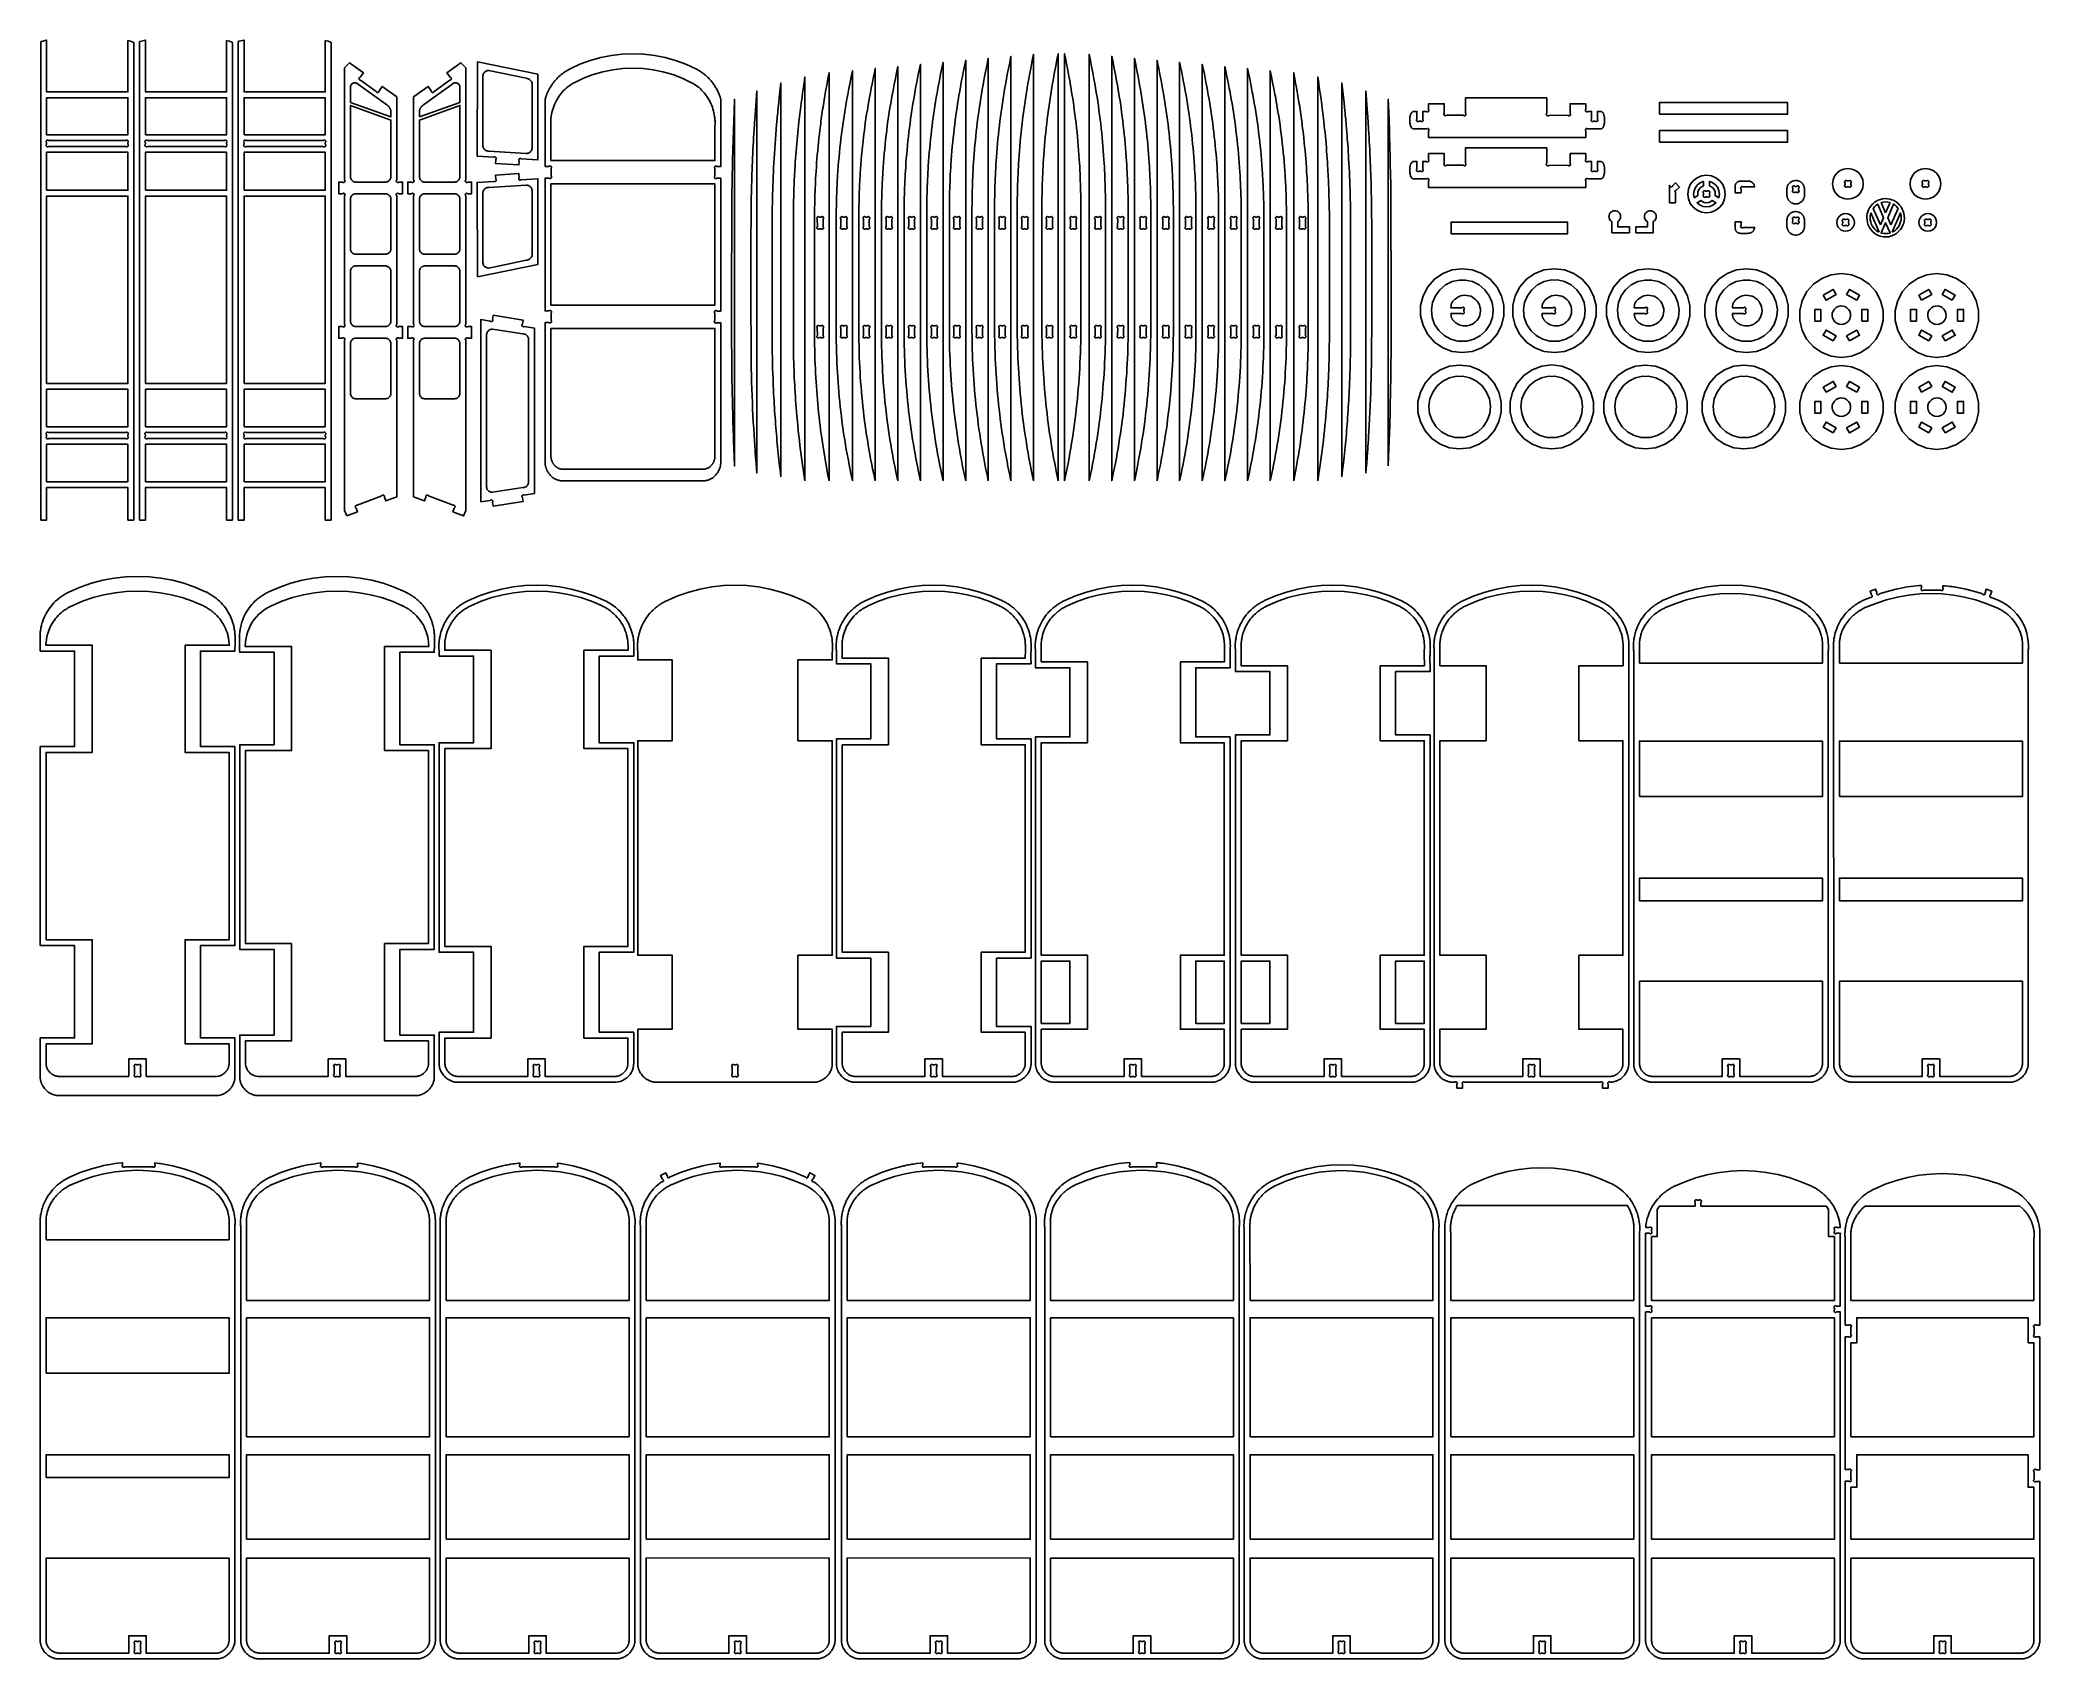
# Model space of a CAD drawing. Extents: x 104.9 to 190.6, y -82.9 to -13.6.
import ezdxf

# ---------------------------------------------------------------- set-up
doc = ezdxf.new("R2010")
doc.units = 0
doc.layers.get('0').update_dxf_attribs({"linetype": 'CONTINUOUS'})
doc.layers.add('SECTIONCUTEDGES', color=18, linetype='CONTINUOUS')

msp = doc.modelspace()

# ---------------------------------------------------------------- linework, layer by layer
for points in [[(105.195, -17.673), (105.195, -16.092), (108.674, -16.092), (108.674, -17.673)], [(109.422, -17.673), (109.422, -16.092), (112.901, -16.092), (112.901, -17.673)], [(149.121, -21.697), (149.122, -21.697), (149.196, -21.697), (149.226, -21.711), (149.232, -21.713), (149.235, -21.714), (149.241, -21.715), (149.244, -21.715), (149.249, -21.714), (149.255, -21.713), (149.264, -21.71), (149.272, -21.706), (149.279, -21.701), (149.286, -21.695), (149.291, -21.688), (149.296, -21.68), (149.298, -21.675), (149.301, -21.666), (149.302, -21.657), (149.302, -21.654), (149.302, -21.645), (149.3, -21.636), (149.297, -21.628), (149.293, -21.62), (149.288, -21.613), (149.285, -21.61), (149.284, -21.609), (149.284, -21.286), (149.284, -21.284), (149.299, -21.255), (149.301, -21.25), (149.302, -21.244), (149.302, -21.238), (149.302, -21.233), (149.301, -21.23), (149.299, -21.221), (149.297, -21.216), (149.294, -21.21), (149.291, -21.205), (149.287, -21.201), (149.283, -21.197), (149.279, -21.193), (149.274, -21.189), (149.269, -21.186), (149.263, -21.184), (149.258, -21.182), (149.249, -21.18), (149.24, -21.179), (149.231, -21.18), (149.222, -21.182), (149.214, -21.184), (149.204, -21.191), (149.199, -21.194), (149.197, -21.196), (149.123, -21.197), (149.116, -21.194), (149.095, -21.184), (149.09, -21.182), (149.084, -21.18), (149.078, -21.179), (149.076, -21.179), (149.07, -21.18), (149.067, -21.18), (149.058, -21.182), (149.053, -21.185), (149.048, -21.187), (149.043, -21.19), (149.038, -21.194), (149.034, -21.198), (149.03, -21.203), (149.026, -21.208), (149.023, -21.213), (149.021, -21.218), (149.019, -21.224), (149.017, -21.232), (149.016, -21.242), (149.017, -21.251), (149.019, -21.26), (149.02, -21.263), (149.023, -21.27), (149.024, -21.273), (149.029, -21.279), (149.034, -21.285), (149.035, -21.608), (149.034, -21.611), (149.029, -21.621), (149.02, -21.639), (149.018, -21.644), (149.017, -21.65), (149.017, -21.653), (149.017, -21.659), (149.017, -21.664), (149.02, -21.673), (149.022, -21.678), (149.025, -21.684), (149.028, -21.688), (149.031, -21.693), (149.036, -21.697), (149.04, -21.701), (149.045, -21.705), (149.05, -21.708), (149.055, -21.71), (149.061, -21.712), (149.067, -21.714), (149.073, -21.714), (149.082, -21.715), (149.091, -21.714), (149.1, -21.711), (149.107, -21.708), (149.111, -21.706), (149.119, -21.7)], [(152.117, -25.859), (152.113, -25.858), (152.09, -25.844), (152.088, -25.844), (152.082, -25.842), (152.075, -25.841), (152.069, -25.841), (152.064, -25.841), (152.06, -25.842), (152.055, -25.843), (152.051, -25.845), (152.047, -25.846), (152.043, -25.849), (152.039, -25.851), (152.035, -25.854), (152.031, -25.857), (152.028, -25.86), (152.025, -25.863), (152.02, -25.87), (152.017, -25.876), (152.014, -25.882), (152.013, -25.885), (152.012, -25.892), (152.011, -25.899), (152.01, -25.906), (152.011, -25.912), (152.012, -25.919), (152.014, -25.925), (152.017, -25.931), (152.021, -25.937), (152.026, -25.944), (152.028, -25.946), (152.029, -25.947), (152.028, -26.272), (152.014, -26.297), (152.013, -26.299), (152.011, -26.305), (152.01, -26.312), (152.01, -26.318), (152.011, -26.323), (152.012, -26.327), (152.013, -26.332), (152.015, -26.336), (152.016, -26.34), (152.019, -26.344), (152.021, -26.348), (152.024, -26.352), (152.027, -26.356), (152.03, -26.359), (152.033, -26.362), (152.04, -26.367), (152.046, -26.37), (152.052, -26.373), (152.055, -26.374), (152.062, -26.375), (152.065, -26.376), (152.072, -26.376), (152.079, -26.376), (152.086, -26.375), (152.092, -26.374), (152.098, -26.371), (152.104, -26.368), (152.11, -26.364), (152.114, -26.361), (152.116, -26.359), (152.117, -26.358), (152.194, -26.359), (152.217, -26.373), (152.224, -26.375), (152.23, -26.376), (152.234, -26.377), (152.238, -26.376), (152.243, -26.376), (152.248, -26.375), (152.252, -26.374), (152.256, -26.372), (152.261, -26.371), (152.265, -26.368), (152.269, -26.366), (152.272, -26.363), (152.276, -26.36), (152.279, -26.357), (152.282, -26.354), (152.288, -26.346), (152.291, -26.339), (152.294, -26.331), (152.296, -26.324), (152.296, -26.318), (152.296, -26.309), (152.295, -26.3), (152.293, -26.292), (152.29, -26.287), (152.284, -26.277), (152.28, -26.272), (152.278, -26.27), (152.28, -25.943), (152.293, -25.92), (152.295, -25.914), (152.296, -25.907), (152.297, -25.901), (152.296, -25.894), (152.295, -25.89), (152.294, -25.885), (152.293, -25.881), (152.291, -25.877), (152.289, -25.873), (152.286, -25.869), (152.283, -25.865), (152.281, -25.861), (152.277, -25.858), (152.274, -25.855), (152.267, -25.85), (152.261, -25.847), (152.255, -25.844), (152.249, -25.842), (152.242, -25.841), (152.238, -25.841), (152.231, -25.841), (152.225, -25.841), (152.218, -25.842), (152.212, -25.845), (152.206, -25.847), (152.2, -25.851), (152.195, -25.855), (152.191, -25.858), (152.191, -25.859)], [(113.755, -73.418), (113.755, -68.323), (121.591, -68.323), (121.591, -73.418)], [(113.755, -77.804), (113.755, -74.188), (121.591, -74.188), (121.59, -77.804)]]:
    msp.add_lwpolyline(points, close=True)
at = {"layer": 'SECTIONCUTEDGES'}
for points in [[(104.946, -34.173), (105.195, -34.173), (105.195, -32.777), (108.674, -32.777), (108.674, -34.173), (108.924, -34.173), (108.924, -13.719), (108.791, -13.674), (108.674, -13.643), (108.674, -15.843), (105.195, -15.843), (105.195, -13.618), (104.978, -13.676), (104.946, -13.687)], [(109.173, -34.173), (109.422, -34.173), (109.422, -32.777), (112.901, -32.777), (112.901, -34.173), (113.151, -34.173), (113.151, -13.719), (113.018, -13.674), (112.901, -13.643), (112.901, -15.843), (109.422, -15.843), (109.422, -13.618), (109.206, -13.675), (109.173, -13.687)], [(113.4, -34.173), (113.65, -34.173), (113.65, -32.777), (117.128, -32.777), (117.128, -34.173), (117.378, -34.173), (117.378, -13.719), (117.245, -13.674), (117.128, -13.643), (117.128, -15.843), (113.65, -15.843), (113.65, -13.618), (113.437, -13.674), (113.4, -13.687)], [(123.628, -18.595), (124.347, -18.638), (124.361, -18.629), (124.376, -18.624), (124.393, -18.622), (124.409, -18.625), (124.423, -18.633), (124.436, -18.643), (124.445, -18.657), (124.45, -18.672), (124.451, -18.688), (124.448, -18.704), (124.441, -18.719), (124.43, -18.731), (124.42, -18.909), (125.416, -18.969), (125.427, -18.791), (125.417, -18.778), (125.412, -18.763), (125.411, -18.746), (125.414, -18.73), (125.421, -18.716), (125.432, -18.703), (125.445, -18.694), (125.461, -18.689), (125.477, -18.688), (125.493, -18.691), (125.508, -18.698), (125.52, -18.709), (126.234, -18.752), (126.234, -15.084), (123.645, -14.554)], [(127.027, -32.438), (127.045, -32.445), (127.064, -32.452), (127.083, -32.459), (127.102, -32.465), (127.122, -32.47), (127.141, -32.474), (127.161, -32.479), (127.181, -32.482), (127.201, -32.485), (127.22, -32.487), (127.237, -32.489), (133.361, -32.489), (133.368, -32.489), (133.387, -32.487), (133.43, -32.481), (133.461, -32.475), (133.492, -32.468), (133.522, -32.459), (133.552, -32.449), (133.581, -32.437), (133.61, -32.425), (133.638, -32.41), (133.666, -32.395), (133.693, -32.379), (133.719, -32.361), (133.749, -32.338), (133.763, -32.327), (133.814, -32.28), (133.852, -32.24), (133.887, -32.197), (133.92, -32.152), (133.949, -32.105), (133.975, -32.056), (133.998, -32.006), (134.018, -31.954), (134.034, -31.901), (134.047, -31.847), (134.057, -31.792), (134.062, -31.737), (134.062, -25.72), (133.893, -25.72), (133.89, -25.721), (133.867, -25.734), (133.859, -25.737), (133.854, -25.738), (133.85, -25.738), (133.844, -25.738), (133.837, -25.737), (133.834, -25.736), (133.828, -25.734), (133.825, -25.733), (133.819, -25.73), (133.814, -25.727), (133.809, -25.723), (133.804, -25.719), (133.8, -25.714), (133.797, -25.709), (133.794, -25.704), (133.791, -25.698), (133.79, -25.692), (133.788, -25.686), (133.787, -25.68), (133.787, -25.674), (133.788, -25.668), (133.789, -25.662), (133.791, -25.654), (133.795, -25.645), (133.796, -25.642), (133.8, -25.637), (133.804, -25.633), (133.805, -25.632), (133.805, -25.309), (133.805, -25.307), (133.791, -25.282), (133.789, -25.276), (133.787, -25.269), (133.787, -25.263), (133.788, -25.256), (133.789, -25.252), (133.79, -25.247), (133.791, -25.243), (133.793, -25.239), (133.795, -25.234), (133.798, -25.231), (133.8, -25.227), (133.805, -25.221), (133.81, -25.217), (133.816, -25.212), (133.822, -25.209), (133.825, -25.207), (133.832, -25.205), (133.839, -25.203), (133.845, -25.203), (133.849, -25.202), (133.856, -25.203), (133.859, -25.203), (133.866, -25.204), (133.869, -25.205), (133.875, -25.208), (133.881, -25.211), (133.887, -25.214), (133.89, -25.217), (133.891, -25.219), (133.894, -25.221), (134.062, -25.221), (134.062, -19.534), (133.893, -19.534), (133.891, -19.535), (133.865, -19.549), (133.862, -19.55), (133.855, -19.552), (133.847, -19.552), (133.84, -19.552), (133.837, -19.551), (133.831, -19.55), (133.825, -19.547), (133.819, -19.545), (133.816, -19.543), (133.809, -19.537), (133.805, -19.534), (133.8, -19.528), (133.797, -19.523), (133.794, -19.518), (133.791, -19.512), (133.79, -19.507), (133.788, -19.501), (133.787, -19.495), (133.787, -19.489), (133.788, -19.482), (133.789, -19.475), (133.792, -19.466), (133.798, -19.455), (133.802, -19.45), (133.805, -19.447), (133.805, -19.446), (133.805, -19.123), (133.805, -19.121), (133.791, -19.096), (133.79, -19.094), (133.788, -19.088), (133.787, -19.081), (133.787, -19.075), (133.788, -19.07), (133.789, -19.066), (133.79, -19.062), (133.791, -19.057), (133.793, -19.053), (133.795, -19.049), (133.798, -19.045), (133.8, -19.041), (133.805, -19.035), (133.81, -19.031), (133.813, -19.029), (133.819, -19.025), (133.822, -19.023), (133.829, -19.021), (133.835, -19.019), (133.842, -19.017), (133.849, -19.017), (133.856, -19.017), (133.862, -19.018), (133.869, -19.02), (133.875, -19.022), (133.881, -19.025), (133.884, -19.027), (133.89, -19.032), (133.892, -19.034), (133.893, -19.035), (134.062, -19.035), (134.062, -16.156), (134.055, -16.117), (134.048, -16.094), (134.044, -16.082), (134.033, -16.052), (134.012, -15.996), (133.992, -15.944), (133.966, -15.883), (133.939, -15.823), (133.919, -15.782), (133.898, -15.741), (133.876, -15.7), (133.853, -15.66), (133.83, -15.621), (133.805, -15.582), (133.781, -15.545), (133.756, -15.51), (133.731, -15.474), (133.705, -15.44), (133.678, -15.406), (133.65, -15.372), (133.622, -15.339), (133.593, -15.307), (133.563, -15.275), (133.533, -15.244), (133.502, -15.213), (133.471, -15.183), (133.439, -15.154), (133.406, -15.126), (133.373, -15.098), (133.339, -15.071), (133.304, -15.045), (133.27, -15.019), (133.234, -14.994), (133.198, -14.97), (133.162, -14.947), (133.125, -14.924), (133.087, -14.902), (133.05, -14.881), (133.002, -14.856), (132.569, -14.657), (132.13, -14.495), (131.682, -14.368), (131.226, -14.277), (130.765, -14.222), (130.302, -14.204), (129.838, -14.222), (129.377, -14.277), (128.921, -14.368), (128.473, -14.495), (128.034, -14.657), (127.607, -14.853), (127.491, -14.917), (127.436, -14.95), (127.383, -14.985), (127.33, -15.022), (127.279, -15.06), (127.229, -15.1), (127.18, -15.141), (127.133, -15.184), (127.087, -15.228), (127.042, -15.274), (126.998, -15.321), (126.957, -15.369), (126.916, -15.419), (126.876, -15.471), (126.838, -15.524), (126.802, -15.577), (126.768, -15.632), (126.735, -15.688), (126.704, -15.745), (126.674, -15.803), (126.647, -15.862), (126.621, -15.921), (126.597, -15.981), (126.575, -16.042), (126.569, -16.059), (126.553, -16.109), (126.543, -16.145), (126.542, -16.151), (126.541, -16.155), (126.541, -19.029), (126.71, -19.029), (126.712, -19.028), (126.713, -19.026), (126.72, -19.021), (126.722, -19.019), (126.728, -19.016), (126.735, -19.014), (126.741, -19.012), (126.748, -19.011), (126.755, -19.011), (126.761, -19.012), (126.768, -19.013), (126.775, -19.015), (126.781, -19.018), (126.787, -19.021), (126.794, -19.026), (126.798, -19.029), (126.803, -19.036), (126.806, -19.039), (126.808, -19.043), (126.81, -19.047), (126.812, -19.051), (126.814, -19.056), (126.815, -19.06), (126.816, -19.065), (126.816, -19.069), (126.816, -19.074), (126.816, -19.08), (126.814, -19.086), (126.812, -19.09), (126.799, -19.115), (126.798, -19.118), (126.798, -19.44), (126.799, -19.442), (126.802, -19.444), (126.806, -19.449), (126.808, -19.453), (126.81, -19.457), (126.813, -19.464), (126.815, -19.471), (126.816, -19.477), (126.816, -19.483), (126.816, -19.489), (126.815, -19.495), (126.814, -19.501), (126.812, -19.507), (126.809, -19.512), (126.806, -19.518), (126.803, -19.523), (126.798, -19.528), (126.795, -19.532), (126.79, -19.535), (126.784, -19.539), (126.779, -19.542), (126.772, -19.544), (126.766, -19.546), (126.76, -19.546), (126.753, -19.547), (126.748, -19.546), (126.74, -19.544), (126.738, -19.543), (126.714, -19.53), (126.71, -19.528), (126.541, -19.528), (126.541, -25.215), (126.71, -25.215), (126.712, -25.214), (126.713, -25.212), (126.72, -25.207), (126.725, -25.203), (126.732, -25.201), (126.738, -25.199), (126.744, -25.197), (126.751, -25.197), (126.758, -25.197), (126.761, -25.197), (126.768, -25.198), (126.775, -25.2), (126.778, -25.202), (126.784, -25.205), (126.79, -25.208), (126.794, -25.211), (126.798, -25.215), (126.803, -25.221), (126.806, -25.225), (126.808, -25.229), (126.81, -25.233), (126.812, -25.237), (126.814, -25.241), (126.815, -25.246), (126.816, -25.25), (126.816, -25.255), (126.816, -25.261), (126.816, -25.263), (126.815, -25.27), (126.813, -25.274), (126.81, -25.28), (126.802, -25.294), (126.799, -25.301), (126.798, -25.303), (126.798, -25.626), (126.798, -25.627), (126.8, -25.628), (126.806, -25.635), (126.811, -25.645), (126.812, -25.648), (126.815, -25.656), (126.816, -25.662), (126.816, -25.668), (126.816, -25.675), (126.815, -25.681), (126.814, -25.687), (126.812, -25.692), (126.809, -25.698), (126.806, -25.703), (126.803, -25.708), (126.798, -25.714), (126.795, -25.717), (126.79, -25.721), (126.784, -25.724), (126.781, -25.726), (126.775, -25.729), (126.772, -25.73), (126.766, -25.731), (126.763, -25.732), (126.756, -25.732), (126.753, -25.732), (126.746, -25.731), (126.74, -25.729), (126.733, -25.726), (126.713, -25.715), (126.71, -25.714), (126.541, -25.714), (126.541, -31.737), (126.541, -31.745), (126.543, -31.764), (126.548, -31.8), (126.553, -31.83), (126.557, -31.852), (126.562, -31.874), (126.567, -31.895), (126.573, -31.916), (126.58, -31.937), (126.587, -31.958), (126.594, -31.979), (126.603, -32), (126.611, -32.02), (126.62, -32.04), (126.63, -32.06), (126.64, -32.079), (126.651, -32.099), (126.662, -32.117), (126.674, -32.136), (126.686, -32.154), (126.698, -32.172), (126.711, -32.19), (126.725, -32.207), (126.739, -32.224), (126.753, -32.241), (126.768, -32.257), (126.783, -32.272), (126.798, -32.287), (126.814, -32.302), (126.83, -32.316), (126.847, -32.33), (126.863, -32.343), (126.881, -32.356), (126.898, -32.368), (126.916, -32.38), (126.934, -32.391), (126.953, -32.401), (126.971, -32.412), (126.99, -32.421), (127.008, -32.43)], [(144.551, -32.489), (144.551, -14.485), (144.498, -14.744), (144.446, -15.004), (144.412, -15.177), (144.379, -15.35), (144.346, -15.523), (144.329, -15.618), (144.295, -15.809), (144.262, -15.999), (144.231, -16.189), (144.2, -16.38), (144.186, -16.476), (144.158, -16.667), (144.131, -16.855), (144.105, -17.044), (144.081, -17.233), (144.058, -17.422), (144.037, -17.611), (144.016, -17.8), (143.997, -17.99), (143.979, -18.179), (143.962, -18.369), (143.947, -18.559), (143.933, -18.749), (143.92, -18.939), (143.91, -19.087), (143.902, -19.235), (143.894, -19.382), (143.887, -19.53), (143.88, -19.678), (143.874, -19.826), (143.869, -19.974), (143.864, -20.122), (143.861, -20.27), (143.857, -20.418), (143.855, -20.566), (143.852, -20.813), (143.852, -26.17), (143.854, -26.364), (143.857, -26.563), (143.859, -26.663), (143.864, -26.878), (143.871, -27.093), (143.88, -27.308), (143.89, -27.523), (143.902, -27.738), (143.915, -27.953), (143.929, -28.168), (143.945, -28.383), (143.962, -28.597), (143.981, -28.812), (144.002, -29.026), (144.024, -29.241), (144.046, -29.449), (144.071, -29.658), (144.097, -29.867), (144.124, -30.075), (144.153, -30.283), (144.183, -30.491), (144.215, -30.699), (144.248, -30.906), (144.282, -31.114), (144.319, -31.321), (144.356, -31.527), (144.42, -31.86), (144.45, -32.012), (144.496, -32.23)], [(145.52, -32.489), (145.52, -14.4), (145.467, -14.661), (145.415, -14.921), (145.364, -15.182), (145.315, -15.444), (145.298, -15.539), (145.264, -15.73), (145.231, -15.921), (145.199, -16.113), (145.169, -16.304), (145.14, -16.496), (145.126, -16.592), (145.1, -16.782), (145.074, -16.971), (145.05, -17.161), (145.027, -17.351), (145.005, -17.541), (144.985, -17.731), (144.966, -17.922), (144.948, -18.112), (144.931, -18.303), (144.916, -18.493), (144.901, -18.684), (144.888, -18.875), (144.879, -19.024), (144.871, -19.172), (144.863, -19.321), (144.855, -19.469), (144.849, -19.618), (144.843, -19.767), (144.838, -19.915), (144.833, -20.064), (144.829, -20.213), (144.826, -20.361), (144.824, -20.51), (144.822, -20.682), (144.821, -20.758), (144.821, -26.141), (144.822, -26.287), (144.826, -26.535), (144.828, -26.635), (144.833, -26.852), (144.84, -27.068), (144.849, -27.284), (144.859, -27.5), (144.87, -27.716), (144.883, -27.932), (144.898, -28.148), (144.914, -28.364), (144.931, -28.579), (144.95, -28.795), (144.971, -29.01), (144.992, -29.225), (145.015, -29.435), (145.04, -29.645), (145.065, -29.854), (145.093, -30.064), (145.121, -30.273), (145.152, -30.482), (145.183, -30.69), (145.217, -30.899), (145.251, -31.107), (145.287, -31.315), (145.325, -31.523), (145.374, -31.781), (145.419, -32.009), (145.465, -32.229)], [(146.489, -32.489), (146.489, -14.316), (146.435, -14.577), (146.383, -14.839), (146.333, -15.101), (146.3, -15.276), (146.266, -15.46), (146.232, -15.651), (146.2, -15.844), (146.168, -16.036), (146.138, -16.229), (146.123, -16.325), (146.095, -16.518), (146.068, -16.708), (146.043, -16.899), (146.019, -17.089), (145.996, -17.28), (145.974, -17.471), (145.954, -17.662), (145.934, -17.853), (145.916, -18.045), (145.9, -18.236), (145.884, -18.428), (145.87, -18.62), (145.857, -18.811), (145.848, -18.961), (145.839, -19.11), (145.831, -19.259), (145.824, -19.408), (145.818, -19.558), (145.812, -19.707), (145.806, -19.856), (145.802, -20.006), (145.798, -20.155), (145.795, -20.304), (145.792, -20.454), (145.79, -20.603), (145.789, -20.73), (145.789, -26.111), (145.791, -26.258), (145.794, -26.508), (145.796, -26.608), (145.802, -26.825), (145.809, -27.042), (145.818, -27.26), (145.828, -27.477), (145.839, -27.694), (145.852, -27.911), (145.867, -28.128), (145.882, -28.344), (145.9, -28.561), (145.919, -28.778), (145.939, -28.994), (145.961, -29.21), (145.984, -29.421), (146.008, -29.632), (146.034, -29.842), (146.061, -30.052), (146.09, -30.262), (146.12, -30.472), (146.152, -30.682), (146.185, -30.891), (146.22, -31.101), (146.256, -31.31), (146.294, -31.518), (146.338, -31.752), (146.347, -31.803), (146.388, -32.007), (146.402, -32.076), (146.438, -32.249)], [(147.457, -32.489), (147.457, -14.231), (147.404, -14.494), (147.352, -14.757), (147.335, -14.845), (147.285, -15.108), (147.253, -15.284), (147.218, -15.477), (147.185, -15.669), (147.153, -15.863), (147.122, -16.056), (147.107, -16.153), (147.078, -16.346), (147.064, -16.443), (147.037, -16.634), (147.012, -16.826), (146.987, -17.017), (146.965, -17.209), (146.943, -17.401), (146.922, -17.593), (146.903, -17.785), (146.885, -17.977), (146.868, -18.17), (146.853, -18.362), (146.839, -18.555), (146.826, -18.748), (146.817, -18.897), (146.808, -19.047), (146.8, -19.197), (146.793, -19.347), (146.786, -19.497), (146.78, -19.647), (146.775, -19.797), (146.771, -19.947), (146.767, -20.098), (146.764, -20.248), (146.761, -20.398), (146.759, -20.548), (146.758, -20.687), (146.758, -26.081), (146.76, -26.278), (146.764, -26.53), (146.765, -26.58), (146.771, -26.799), (146.778, -27.017), (146.786, -27.235), (146.796, -27.453), (146.808, -27.671), (146.821, -27.889), (146.835, -28.107), (146.851, -28.325), (146.869, -28.543), (146.888, -28.76), (146.908, -28.978), (146.93, -29.195), (146.953, -29.407), (146.977, -29.618), (147.003, -29.83), (147.03, -30.041), (147.059, -30.252), (147.089, -30.463), (147.121, -30.674), (147.154, -30.884), (147.189, -31.094), (147.225, -31.304), (147.262, -31.514), (147.326, -31.851), (147.341, -31.928), (147.375, -32.096), (147.402, -32.226)], [(148.514, -32.489), (148.514, -14.204), (148.461, -14.467), (148.409, -14.731), (148.358, -14.995), (148.326, -15.171), (148.292, -15.355), (148.258, -15.548), (148.241, -15.645), (148.209, -15.838), (148.178, -16.032), (148.149, -16.226), (148.12, -16.42), (148.094, -16.611), (148.068, -16.803), (148.044, -16.995), (148.021, -17.187), (147.999, -17.379), (147.979, -17.571), (147.96, -17.764), (147.942, -17.956), (147.925, -18.149), (147.91, -18.342), (147.895, -18.534), (147.883, -18.727), (147.873, -18.877), (147.865, -19.028), (147.857, -19.178), (147.85, -19.328), (147.843, -19.478), (147.837, -19.628), (147.832, -19.779), (147.827, -19.929), (147.823, -20.079), (147.82, -20.23), (147.818, -20.38), (147.815, -20.607), (147.815, -20.67), (147.815, -26.072), (147.817, -26.269), (147.821, -26.521), (147.822, -26.572), (147.827, -26.79), (147.834, -27.009), (147.843, -27.228), (147.853, -27.446), (147.864, -27.664), (147.877, -27.883), (147.892, -28.101), (147.908, -28.319), (147.925, -28.537), (147.944, -28.755), (147.965, -28.973), (147.987, -29.19), (148.009, -29.402), (148.034, -29.614), (148.06, -29.826), (148.087, -30.037), (148.116, -30.249), (148.146, -30.46), (148.178, -30.671), (148.211, -30.882), (148.245, -31.092), (148.281, -31.302), (148.319, -31.512), (148.363, -31.748), (148.378, -31.825), (148.427, -32.073)], [(148.87, -32.073), (148.784, -32.489), (148.784, -14.204), (148.819, -14.38), (148.872, -14.643), (148.922, -14.907), (148.972, -15.171), (149.006, -15.355), (149.04, -15.548), (149.072, -15.741), (149.104, -15.935), (149.134, -16.129), (149.149, -16.226), (149.177, -16.42), (149.204, -16.611), (149.229, -16.803), (149.253, -16.995), (149.276, -17.187), (149.298, -17.379), (149.319, -17.571), (149.338, -17.764), (149.356, -17.956), (149.372, -18.149), (149.388, -18.342), (149.402, -18.534), (149.415, -18.727), (149.424, -18.877), (149.433, -19.028), (149.441, -19.178), (149.448, -19.328), (149.455, -19.478), (149.46, -19.628), (149.466, -19.779), (149.47, -19.929), (149.474, -20.079), (149.477, -20.23), (149.48, -20.38), (149.482, -20.607), (149.483, -20.67), (149.483, -26.072), (149.483, -26.105), (149.48, -26.37), (149.476, -26.572), (149.47, -26.79), (149.463, -27.009), (149.455, -27.228), (149.445, -27.446), (149.433, -27.664), (149.42, -27.883), (149.406, -28.101), (149.39, -28.319), (149.372, -28.537), (149.353, -28.755), (149.333, -28.973), (149.311, -29.19), (149.288, -29.402), (149.264, -29.614), (149.238, -29.826), (149.211, -30.037), (149.182, -30.249), (149.152, -30.46), (149.12, -30.671), (149.087, -30.882), (149.052, -31.092), (149.016, -31.302), (148.978, -31.512), (148.935, -31.748)], [(149.84, -32.489), (149.84, -14.231), (149.894, -14.494), (149.945, -14.757), (149.996, -15.02), (150.045, -15.284), (150.079, -15.477), (150.113, -15.669), (150.145, -15.863), (150.176, -16.056), (150.205, -16.25), (150.234, -16.443), (150.26, -16.634), (150.286, -16.826), (150.31, -17.017), (150.333, -17.209), (150.355, -17.401), (150.375, -17.593), (150.394, -17.785), (150.412, -17.977), (150.429, -18.17), (150.445, -18.362), (150.459, -18.555), (150.472, -18.748), (150.481, -18.897), (150.49, -19.047), (150.497, -19.197), (150.505, -19.347), (150.511, -19.497), (150.517, -19.647), (150.522, -19.797), (150.527, -19.947), (150.531, -20.098), (150.534, -20.248), (150.536, -20.398), (150.538, -20.548), (150.539, -20.687), (150.539, -26.081), (150.538, -26.278), (150.535, -26.429), (150.532, -26.58), (150.527, -26.799), (150.52, -27.017), (150.511, -27.235), (150.501, -27.453), (150.49, -27.671), (150.477, -27.889), (150.462, -28.107), (150.446, -28.325), (150.429, -28.543), (150.41, -28.76), (150.39, -28.978), (150.368, -29.195), (150.345, -29.407), (150.32, -29.618), (150.295, -29.83), (150.267, -30.041), (150.239, -30.252), (150.208, -30.463), (150.177, -30.674), (150.144, -30.884), (150.109, -31.094), (150.073, -31.304), (150.035, -31.514), (149.986, -31.774), (149.966, -31.877), (149.936, -32.031), (149.895, -32.226)], [(150.915, -31.982), (150.859, -32.249), (150.809, -32.489), (150.809, -14.316), (150.862, -14.577), (150.914, -14.839), (150.965, -15.101), (151.014, -15.364), (151.048, -15.556), (151.082, -15.748), (151.114, -15.94), (151.129, -16.036), (151.16, -16.229), (151.189, -16.421), (151.203, -16.518), (151.229, -16.708), (151.255, -16.899), (151.279, -17.089), (151.302, -17.28), (151.324, -17.471), (151.344, -17.662), (151.363, -17.853), (151.381, -18.045), (151.398, -18.236), (151.413, -18.428), (151.428, -18.62), (151.44, -18.811), (151.45, -18.961), (151.458, -19.11), (151.466, -19.259), (151.473, -19.408), (151.48, -19.558), (151.486, -19.707), (151.491, -19.856), (151.496, -20.006), (151.499, -20.155), (151.503, -20.304), (151.505, -20.454), (151.507, -20.603), (151.508, -20.73), (151.508, -26.111), (151.507, -26.258), (151.503, -26.508), (151.501, -26.608), (151.496, -26.825), (151.489, -27.042), (151.48, -27.26), (151.47, -27.477), (151.459, -27.694), (151.446, -27.911), (151.431, -28.128), (151.415, -28.344), (151.398, -28.561), (151.379, -28.778), (151.358, -28.994), (151.336, -29.21), (151.314, -29.421), (151.289, -29.632), (151.263, -29.842), (151.236, -30.052), (151.207, -30.262), (151.177, -30.472), (151.145, -30.682), (151.112, -30.891), (151.078, -31.101), (151.041, -31.31), (151.004, -31.518), (150.95, -31.803)], [(151.778, -32.489), (151.778, -14.4), (151.831, -14.661), (151.883, -14.921), (151.933, -15.182), (151.982, -15.444), (152, -15.539), (152.034, -15.73), (152.067, -15.921), (152.083, -16.017), (152.113, -16.208), (152.128, -16.304), (152.157, -16.496), (152.171, -16.592), (152.198, -16.782), (152.223, -16.971), (152.248, -17.161), (152.271, -17.351), (152.292, -17.541), (152.313, -17.731), (152.332, -17.922), (152.35, -18.112), (152.367, -18.303), (152.382, -18.493), (152.396, -18.684), (152.409, -18.875), (152.418, -19.024), (152.427, -19.172), (152.435, -19.321), (152.442, -19.469), (152.449, -19.618), (152.455, -19.767), (152.46, -19.915), (152.464, -20.064), (152.468, -20.213), (152.471, -20.361), (152.474, -20.51), (152.476, -20.682), (152.477, -20.758), (152.477, -26.141), (152.476, -26.287), (152.472, -26.535), (152.47, -26.635), (152.464, -26.852), (152.457, -27.068), (152.449, -27.284), (152.439, -27.5), (152.427, -27.716), (152.414, -27.932), (152.4, -28.148), (152.384, -28.364), (152.366, -28.579), (152.347, -28.795), (152.327, -29.01), (152.305, -29.225), (152.282, -29.435), (152.258, -29.645), (152.232, -29.854), (152.205, -30.064), (152.176, -30.273), (152.146, -30.482), (152.114, -30.69), (152.081, -30.899), (152.046, -31.107), (152.01, -31.315), (151.973, -31.523), (151.924, -31.781), (151.894, -31.933), (151.86, -32.099), (151.833, -32.229)], [(152.747, -32.489), (152.747, -14.485), (152.8, -14.744), (152.817, -14.831), (152.869, -15.09), (152.919, -15.35), (152.951, -15.523), (152.986, -15.713), (153.019, -15.904), (153.051, -16.094), (153.082, -16.285), (153.112, -16.476), (153.14, -16.667), (153.167, -16.855), (153.192, -17.044), (153.216, -17.233), (153.239, -17.422), (153.261, -17.611), (153.281, -17.8), (153.301, -17.99), (153.319, -18.179), (153.335, -18.369), (153.351, -18.559), (153.365, -18.749), (153.378, -18.939), (153.387, -19.087), (153.396, -19.235), (153.404, -19.382), (153.411, -19.53), (153.417, -19.678), (153.423, -19.826), (153.429, -19.974), (153.433, -20.122), (153.437, -20.27), (153.44, -20.418), (153.443, -20.566), (153.445, -20.813), (153.446, -26.17), (153.445, -26.219), (153.443, -26.414), (153.439, -26.663), (153.433, -26.878), (153.426, -27.093), (153.418, -27.308), (153.408, -27.523), (153.396, -27.738), (153.383, -27.953), (153.369, -28.168), (153.353, -28.383), (153.335, -28.597), (153.316, -28.812), (153.296, -29.026), (153.274, -29.241), (153.251, -29.449), (153.227, -29.658), (153.201, -29.867), (153.174, -30.075), (153.145, -30.283), (153.115, -30.491), (153.083, -30.699), (153.05, -30.906), (153.015, -31.114), (152.979, -31.321), (152.941, -31.527), (152.888, -31.81), (152.842, -32.037), (152.815, -32.166)], [(118.043, -33.996), (118.509, -33.817), (118.446, -33.655), (118.432, -33.646), (118.421, -33.634), (118.413, -33.62), (118.409, -33.604), (118.41, -33.588), (118.414, -33.572), (118.423, -33.558), (118.435, -33.547), (118.449, -33.539), (118.465, -33.535), (118.481, -33.536), (118.497, -33.54), (119.543, -33.137), (119.552, -33.123), (119.564, -33.112), (119.578, -33.104), (119.594, -33.1), (119.61, -33.101), (119.626, -33.105), (119.64, -33.114), (119.651, -33.126), (119.659, -33.14), (119.663, -33.156), (119.662, -33.172), (119.658, -33.188), (119.72, -33.35), (120.185, -33.171), (120.185, -26.473), (120.185, -26.471), (120.183, -26.467), (120.171, -26.445), (120.168, -26.439), (120.167, -26.433), (120.167, -26.427), (120.167, -26.42), (120.168, -26.415), (120.169, -26.411), (120.171, -26.406), (120.173, -26.402), (120.175, -26.398), (120.177, -26.394), (120.18, -26.391), (120.186, -26.384), (120.19, -26.381), (120.196, -26.376), (120.202, -26.373), (120.205, -26.371), (120.212, -26.369), (120.218, -26.367), (120.225, -26.366), (120.229, -26.366), (120.235, -26.366), (120.239, -26.367), (120.245, -26.368), (120.249, -26.369), (120.255, -26.371), (120.261, -26.374), (120.266, -26.378), (120.269, -26.38), (120.272, -26.384), (120.273, -26.384), (120.435, -26.385), (120.435, -25.886), (120.273, -25.886), (120.271, -25.887), (120.247, -25.9), (120.242, -25.902), (120.237, -25.903), (120.23, -25.904), (120.224, -25.904), (120.217, -25.903), (120.211, -25.901), (120.205, -25.899), (120.199, -25.896), (120.196, -25.895), (120.189, -25.889), (120.185, -25.886), (120.18, -25.88), (120.177, -25.875), (120.174, -25.87), (120.171, -25.864), (120.169, -25.858), (120.168, -25.852), (120.167, -25.846), (120.167, -25.84), (120.167, -25.834), (120.169, -25.826), (120.171, -25.82), (120.174, -25.813), (120.176, -25.808), (120.178, -25.805), (120.183, -25.8), (120.184, -25.799), (120.185, -20.287), (120.184, -20.285), (120.182, -20.28), (120.172, -20.262), (120.169, -20.256), (120.168, -20.254), (120.167, -20.247), (120.167, -20.243), (120.167, -20.234), (120.168, -20.23), (120.169, -20.225), (120.171, -20.221), (120.173, -20.217), (120.175, -20.213), (120.177, -20.209), (120.18, -20.205), (120.185, -20.199), (120.19, -20.195), (120.193, -20.192), (120.199, -20.189), (120.202, -20.187), (120.208, -20.184), (120.215, -20.182), (120.222, -20.181), (120.229, -20.181), (120.235, -20.181), (120.239, -20.181), (120.245, -20.183), (120.252, -20.185), (120.255, -20.186), (120.261, -20.189), (120.264, -20.191), (120.269, -20.195), (120.272, -20.198), (120.273, -20.199), (120.435, -20.199), (120.435, -19.7), (120.273, -19.7), (120.27, -19.701), (120.25, -19.713), (120.245, -19.715), (120.24, -19.717), (120.232, -19.718), (120.223, -19.718), (120.22, -19.718), (120.214, -19.717), (120.208, -19.715), (120.202, -19.712), (120.196, -19.709), (120.189, -19.703), (120.185, -19.7), (120.18, -19.695), (120.177, -19.69), (120.174, -19.684), (120.171, -19.679), (120.169, -19.673), (120.168, -19.667), (120.167, -19.661), (120.167, -19.655), (120.167, -19.649), (120.168, -19.643), (120.173, -19.629), (120.176, -19.623), (120.179, -19.618), (120.183, -19.615), (120.184, -19.613), (120.185, -19.612), (120.185, -16.053), (119.568, -15.606), (119.428, -15.798), (119.429, -15.815), (119.425, -15.83), (119.417, -15.845), (119.406, -15.857), (119.392, -15.865), (119.376, -15.87), (119.36, -15.87), (119.344, -15.866), (119.33, -15.859), (119.318, -15.848), (119.309, -15.834), (119.305, -15.818), (118.64, -15.336), (118.623, -15.336), (118.607, -15.333), (118.593, -15.325), (118.581, -15.314), (118.573, -15.3), (118.568, -15.284), (118.568, -15.268), (118.571, -15.252), (118.579, -15.238), (118.59, -15.226), (118.604, -15.217), (118.62, -15.213), (118.76, -15.019), (118.168, -14.59), (117.954, -14.804), (117.954, -19.612), (117.954, -19.612), (117.955, -19.614), (117.956, -19.615), (117.96, -19.619), (117.963, -19.623), (117.967, -19.631), (117.968, -19.634), (117.971, -19.643), (117.972, -19.649), (117.972, -19.655), (117.972, -19.661), (117.971, -19.667), (117.97, -19.673), (117.968, -19.679), (117.965, -19.684), (117.962, -19.69), (117.959, -19.695), (117.955, -19.699), (117.95, -19.703), (117.943, -19.709), (117.937, -19.712), (117.931, -19.715), (117.928, -19.716), (117.922, -19.717), (117.919, -19.718), (117.912, -19.718), (117.906, -19.718), (117.897, -19.716), (117.891, -19.714), (117.869, -19.702), (117.866, -19.7), (117.704, -19.7), (117.704, -20.199), (117.866, -20.199), (117.867, -20.198), (117.869, -20.196), (117.875, -20.191), (117.878, -20.189), (117.884, -20.186), (117.891, -20.183), (117.897, -20.182), (117.9, -20.181), (117.907, -20.181), (117.914, -20.181), (117.917, -20.181), (117.924, -20.182), (117.927, -20.183), (117.934, -20.186), (117.937, -20.187), (117.943, -20.19), (117.949, -20.195), (117.953, -20.198), (117.956, -20.201), (117.959, -20.205), (117.962, -20.209), (117.964, -20.213), (117.966, -20.217), (117.968, -20.221), (117.97, -20.225), (117.971, -20.23), (117.972, -20.234), (117.972, -20.239), (117.972, -20.245), (117.972, -20.25), (117.971, -20.254), (117.968, -20.26), (117.955, -20.284), (117.954, -20.287), (117.954, -25.798), (117.954, -25.799), (117.96, -25.804), (117.964, -25.81), (117.965, -25.813), (117.968, -25.82), (117.971, -25.828), (117.972, -25.834), (117.972, -25.84), (117.972, -25.846), (117.971, -25.852), (117.97, -25.858), (117.968, -25.864), (117.965, -25.87), (117.962, -25.875), (117.959, -25.88), (117.955, -25.885), (117.95, -25.889), (117.946, -25.893), (117.94, -25.896), (117.934, -25.899), (117.931, -25.9), (117.925, -25.902), (117.919, -25.903), (117.916, -25.904), (117.907, -25.904), (117.899, -25.902), (117.892, -25.9), (117.869, -25.887), (117.866, -25.886), (117.704, -25.886), (117.704, -26.385), (117.865, -26.385), (117.868, -26.383), (117.87, -26.38), (117.875, -26.376), (117.881, -26.373), (117.887, -26.37), (117.894, -26.368), (117.9, -26.367), (117.907, -26.366), (117.91, -26.366), (117.917, -26.367), (117.921, -26.367), (117.927, -26.369), (117.934, -26.371), (117.94, -26.374), (117.946, -26.378), (117.949, -26.381), (117.954, -26.385), (117.959, -26.391), (117.962, -26.394), (117.964, -26.398), (117.966, -26.402), (117.968, -26.406), (117.97, -26.411), (117.971, -26.415), (117.972, -26.42), (117.972, -26.429), (117.972, -26.431), (117.971, -26.437), (117.969, -26.443), (117.955, -26.47), (117.954, -26.473), (117.954, -33.763)], [(122.586, -33.817), (123.051, -33.996), (123.14, -33.763), (123.14, -26.472), (123.139, -26.47), (123.125, -26.443), (123.123, -26.437), (123.122, -26.433), (123.122, -26.429), (123.123, -26.42), (123.123, -26.415), (123.125, -26.411), (123.126, -26.406), (123.128, -26.402), (123.13, -26.398), (123.132, -26.394), (123.135, -26.391), (123.14, -26.385), (123.145, -26.381), (123.148, -26.378), (123.154, -26.374), (123.16, -26.371), (123.167, -26.369), (123.173, -26.367), (123.177, -26.367), (123.184, -26.366), (123.187, -26.366), (123.194, -26.367), (123.2, -26.368), (123.207, -26.37), (123.213, -26.373), (123.219, -26.376), (123.224, -26.38), (123.226, -26.383), (123.228, -26.384), (123.39, -26.385), (123.39, -25.886), (123.227, -25.886), (123.225, -25.887), (123.202, -25.9), (123.195, -25.902), (123.19, -25.904), (123.182, -25.904), (123.175, -25.903), (123.169, -25.902), (123.163, -25.9), (123.16, -25.899), (123.154, -25.896), (123.148, -25.893), (123.144, -25.889), (123.14, -25.886), (123.135, -25.88), (123.132, -25.875), (123.129, -25.87), (123.126, -25.864), (123.124, -25.858), (123.123, -25.852), (123.122, -25.846), (123.122, -25.84), (123.123, -25.834), (123.124, -25.825), (123.129, -25.813), (123.13, -25.81), (123.134, -25.804), (123.14, -25.799), (123.14, -25.798), (123.14, -20.287), (123.14, -20.285), (123.127, -20.262), (123.124, -20.256), (123.123, -20.25), (123.122, -20.247), (123.122, -20.241), (123.123, -20.234), (123.123, -20.23), (123.125, -20.225), (123.126, -20.221), (123.128, -20.217), (123.13, -20.213), (123.132, -20.209), (123.135, -20.205), (123.14, -20.199), (123.145, -20.195), (123.151, -20.19), (123.157, -20.187), (123.16, -20.186), (123.167, -20.183), (123.173, -20.182), (123.177, -20.181), (123.184, -20.181), (123.187, -20.181), (123.194, -20.181), (123.2, -20.183), (123.204, -20.183), (123.21, -20.186), (123.216, -20.189), (123.219, -20.191), (123.224, -20.195), (123.226, -20.197), (123.228, -20.199), (123.39, -20.199), (123.39, -19.7), (123.227, -19.7), (123.225, -19.702), (123.203, -19.714), (123.197, -19.716), (123.19, -19.718), (123.185, -19.718), (123.179, -19.718), (123.172, -19.717), (123.169, -19.717), (123.163, -19.715), (123.157, -19.712), (123.151, -19.709), (123.144, -19.703), (123.139, -19.699), (123.135, -19.695), (123.132, -19.69), (123.129, -19.684), (123.126, -19.679), (123.124, -19.673), (123.123, -19.667), (123.122, -19.661), (123.122, -19.655), (123.123, -19.649), (123.124, -19.641), (123.127, -19.632), (123.13, -19.624), (123.134, -19.619), (123.137, -19.616), (123.139, -19.614), (123.14, -19.612), (123.14, -14.804), (122.926, -14.59), (122.334, -15.019), (122.474, -15.213), (122.49, -15.217), (122.504, -15.226), (122.515, -15.238), (122.523, -15.252), (122.526, -15.268), (122.526, -15.284), (122.521, -15.3), (122.513, -15.314), (122.501, -15.325), (122.487, -15.333), (122.471, -15.336), (122.455, -15.336), (121.789, -15.818), (121.785, -15.834), (121.776, -15.848), (121.764, -15.859), (121.75, -15.866), (121.734, -15.87), (121.718, -15.87), (121.702, -15.865), (121.688, -15.857), (121.677, -15.845), (121.669, -15.83), (121.666, -15.815), (121.666, -15.798), (121.526, -15.606), (120.909, -16.053), (120.909, -19.612), (120.91, -19.614), (120.915, -19.618), (120.918, -19.623), (120.921, -19.629), (120.926, -19.643), (120.927, -19.649), (120.927, -19.655), (120.927, -19.661), (120.926, -19.667), (120.925, -19.673), (120.923, -19.679), (120.92, -19.684), (120.917, -19.69), (120.914, -19.695), (120.909, -19.7), (120.906, -19.703), (120.898, -19.709), (120.892, -19.712), (120.889, -19.714), (120.883, -19.716), (120.877, -19.717), (120.871, -19.718), (120.862, -19.718), (120.859, -19.718), (120.854, -19.717), (120.849, -19.715), (120.824, -19.701), (120.821, -19.7), (120.659, -19.7), (120.659, -20.199), (120.822, -20.199), (120.823, -20.198), (120.824, -20.196), (120.831, -20.191), (120.833, -20.189), (120.839, -20.186), (120.842, -20.185), (120.849, -20.183), (120.855, -20.181), (120.859, -20.181), (120.866, -20.181), (120.872, -20.181), (120.879, -20.182), (120.886, -20.184), (120.892, -20.187), (120.895, -20.189), (120.901, -20.192), (120.905, -20.195), (120.909, -20.199), (120.914, -20.205), (120.917, -20.209), (120.919, -20.213), (120.921, -20.217), (120.923, -20.221), (120.925, -20.225), (120.926, -20.23), (120.927, -20.234), (120.927, -20.243), (120.927, -20.247), (120.926, -20.254), (120.925, -20.256), (120.922, -20.262), (120.91, -20.284), (120.909, -20.287), (120.909, -25.798), (120.91, -25.799), (120.912, -25.801), (120.916, -25.805), (120.918, -25.808), (120.92, -25.813), (120.923, -25.82), (120.924, -25.823), (120.927, -25.834), (120.927, -25.84), (120.927, -25.846), (120.926, -25.852), (120.925, -25.858), (120.923, -25.864), (120.92, -25.87), (120.917, -25.875), (120.914, -25.88), (120.909, -25.886), (120.906, -25.889), (120.898, -25.895), (120.895, -25.896), (120.889, -25.899), (120.883, -25.901), (120.877, -25.903), (120.871, -25.904), (120.864, -25.904), (120.857, -25.903), (120.854, -25.902), (120.847, -25.9), (120.823, -25.887), (120.821, -25.886), (120.659, -25.886), (120.659, -26.385), (120.821, -26.384), (120.822, -26.384), (120.824, -26.381), (120.828, -26.378), (120.833, -26.374), (120.839, -26.371), (120.846, -26.369), (120.849, -26.368), (120.855, -26.367), (120.859, -26.366), (120.865, -26.366), (120.869, -26.366), (120.876, -26.367), (120.882, -26.369), (120.889, -26.371), (120.892, -26.373), (120.898, -26.376), (120.904, -26.381), (120.908, -26.384), (120.911, -26.387), (120.914, -26.391), (120.917, -26.394), (120.919, -26.398), (120.921, -26.402), (120.923, -26.406), (120.925, -26.411), (120.926, -26.415), (120.927, -26.42), (120.927, -26.429), (120.927, -26.435), (120.925, -26.441), (120.923, -26.445), (120.91, -26.47), (120.909, -26.473), (120.909, -33.171), (121.374, -33.35), (121.437, -33.188), (121.432, -33.172), (121.431, -33.156), (121.435, -33.14), (121.443, -33.126), (121.454, -33.114), (121.468, -33.105), (121.484, -33.101), (121.5, -33.1), (121.516, -33.104), (121.53, -33.112), (121.542, -33.123), (121.551, -33.137), (122.597, -33.54), (122.613, -33.536), (122.629, -33.535), (122.645, -33.539), (122.66, -33.547), (122.671, -33.558), (122.68, -33.572), (122.684, -33.588), (122.685, -33.604), (122.681, -33.62), (122.673, -33.634), (122.662, -33.646), (122.648, -33.655)], [(124, -18.345), (123.972, -18.327), (123.947, -18.305), (123.925, -18.28), (123.907, -18.253), (123.893, -18.223), (123.884, -18.191), (123.878, -18.158), (123.878, -15.171), (123.878, -15.144), (123.883, -15.111), (123.893, -15.079), (123.907, -15.049), (123.925, -15.021), (123.947, -14.997), (123.972, -14.975), (123.999, -14.957), (124.029, -14.943), (124.061, -14.933), (124.093, -14.928), (124.126, -14.927), (125.735, -15.257), (125.744, -15.258), (125.763, -15.261), (125.771, -15.262), (125.81, -15.274), (125.845, -15.29), (125.877, -15.311), (125.906, -15.336), (125.932, -15.365), (125.953, -15.397), (125.969, -15.431), (125.981, -15.468), (125.987, -15.506), (125.988, -15.544), (125.988, -15.551), (125.985, -15.576), (125.984, -18.237), (125.984, -18.252), (125.978, -18.288), (125.968, -18.32), (125.954, -18.35), (125.936, -18.377), (125.915, -18.402), (125.89, -18.424), (125.862, -18.442), (125.832, -18.456), (125.801, -18.466), (125.768, -18.471), (125.735, -18.472), (124.126, -18.375), (124.097, -18.374), (124.061, -18.369), (124.029, -18.359)], [(126.79, -18.78), (126.79, -17.385), (126.79, -17.367), (126.789, -17.331), (126.784, -17.259), (126.783, -17.223), (126.782, -17.179), (126.784, -17.093), (126.792, -16.989), (126.802, -16.899), (126.817, -16.81), (126.835, -16.722), (126.857, -16.634), (126.883, -16.547), (126.913, -16.462), (126.946, -16.378), (126.983, -16.296), (127.023, -16.215), (127.067, -16.136), (127.112, -16.064), (127.159, -15.994), (127.21, -15.927), (127.264, -15.862), (127.321, -15.8), (127.38, -15.74), (127.443, -15.683), (127.508, -15.629), (127.575, -15.579), (127.645, -15.531), (127.717, -15.487), (127.791, -15.446), (128.189, -15.257), (128.598, -15.101), (129.016, -14.979), (129.441, -14.891), (129.87, -14.838), (130.302, -14.82), (130.733, -14.838), (131.163, -14.891), (131.587, -14.979), (132.006, -15.101), (132.415, -15.257), (132.813, -15.446), (132.88, -15.483), (132.945, -15.523), (133.009, -15.565), (133.071, -15.61), (133.131, -15.658), (133.189, -15.708), (133.244, -15.761), (133.298, -15.816), (133.348, -15.873), (133.397, -15.932), (133.443, -15.994), (133.486, -16.057), (133.529, -16.126), (133.57, -16.197), (133.608, -16.269), (133.642, -16.343), (133.674, -16.418), (133.703, -16.494), (133.729, -16.572), (133.751, -16.65), (133.771, -16.729), (133.787, -16.809), (133.8, -16.89), (133.806, -16.933), (133.81, -16.971), (133.813, -17.007), (133.815, -17.036), (133.817, -17.078), (133.818, -17.146), (133.814, -17.333), (133.813, -18.78)], [(137.669, -32.489), (137.669, -15.196), (137.629, -15.457), (137.591, -15.718), (137.566, -15.893), (137.542, -16.067), (137.508, -16.315), (137.489, -16.463), (137.461, -16.684), (137.434, -16.905), (137.408, -17.127), (137.391, -17.283), (137.374, -17.439), (137.359, -17.596), (137.343, -17.752), (137.329, -17.909), (137.315, -18.066), (137.301, -18.222), (137.289, -18.379), (137.277, -18.536), (137.266, -18.693), (137.255, -18.85), (137.245, -19.007), (137.238, -19.124), (137.231, -19.242), (137.225, -19.36), (137.219, -19.477), (137.213, -19.595), (137.208, -19.713), (137.203, -19.831), (137.199, -19.948), (137.194, -20.066), (137.191, -20.184), (137.187, -20.302), (137.182, -20.5), (137.18, -20.58), (137.176, -20.82), (137.173, -21.037), (137.171, -21.242), (137.171, -21.311), (137.171, -26.42), (137.172, -26.582), (137.176, -26.908), (137.182, -27.198), (137.19, -27.488), (137.194, -27.604), (137.2, -27.763), (137.206, -27.923), (137.213, -28.082), (137.221, -28.242), (137.229, -28.401), (137.238, -28.56), (137.248, -28.72), (137.258, -28.879), (137.269, -29.038), (137.28, -29.197), (137.292, -29.356), (137.305, -29.516), (137.323, -29.724), (137.342, -29.933), (137.362, -30.141), (137.383, -30.349), (137.405, -30.558), (137.429, -30.766), (137.453, -30.974), (137.479, -31.181), (137.506, -31.389), (137.535, -31.596), (137.564, -31.804), (137.606, -32.091), (137.625, -32.21)], [(138.7, -32.489), (138.7, -15.02), (138.666, -15.2), (138.633, -15.38), (138.6, -15.56), (138.568, -15.74), (138.537, -15.92), (138.506, -16.1), (138.489, -16.199), (138.473, -16.299), (138.457, -16.398), (138.442, -16.498), (138.426, -16.597), (138.412, -16.697), (138.397, -16.797), (138.383, -16.896), (138.369, -16.996), (138.355, -17.096), (138.342, -17.196), (138.329, -17.296), (138.307, -17.472), (138.286, -17.647), (138.266, -17.823), (138.248, -17.999), (138.23, -18.175), (138.213, -18.352), (138.197, -18.528), (138.183, -18.704), (138.169, -18.881), (138.156, -19.058), (138.144, -19.234), (138.134, -19.411), (138.126, -19.549), (138.119, -19.686), (138.113, -19.824), (138.107, -19.962), (138.101, -20.099), (138.096, -20.237), (138.092, -20.375), (138.088, -20.513), (138.085, -20.651), (138.082, -20.788), (138.08, -20.926), (138.078, -21.197), (138.078, -26.385), (138.08, -26.6), (138.081, -26.653), (138.085, -26.891), (138.09, -27.103), (138.097, -27.314), (138.104, -27.503), (138.113, -27.691), (138.122, -27.88), (138.132, -28.068), (138.144, -28.257), (138.156, -28.445), (138.17, -28.633), (138.185, -28.821), (138.201, -29.009), (138.217, -29.197), (138.235, -29.385), (138.255, -29.573), (138.274, -29.756), (138.295, -29.938), (138.317, -30.121), (138.34, -30.303), (138.364, -30.485), (138.389, -30.667), (138.415, -30.849), (138.442, -31.031), (138.47, -31.212), (138.499, -31.394), (138.53, -31.575), (138.587, -31.898), (138.624, -32.097), (138.653, -32.246)], [(139.707, -32.489), (139.707, -14.936), (139.654, -15.188), (139.602, -15.441), (139.552, -15.695), (139.503, -15.948), (139.468, -16.133), (139.435, -16.319), (139.402, -16.504), (139.372, -16.69), (139.342, -16.876), (139.314, -17.062), (139.285, -17.257), (139.259, -17.453), (139.233, -17.648), (139.209, -17.844), (139.186, -18.04), (139.165, -18.236), (139.145, -18.432), (139.127, -18.628), (139.11, -18.824), (139.094, -19.021), (139.08, -19.217), (139.067, -19.414), (139.06, -19.525), (139.054, -19.635), (139.048, -19.746), (139.043, -19.856), (139.038, -19.967), (139.033, -20.077), (139.029, -20.188), (139.025, -20.299), (139.021, -20.409), (139.018, -20.52), (139.015, -20.63), (139.009, -20.998), (139.008, -21.143), (139.008, -26.328), (139.01, -26.518), (139.014, -26.76), (139.015, -26.808), (139.021, -27.018), (139.028, -27.228), (139.036, -27.438), (139.046, -27.647), (139.058, -27.857), (139.071, -28.066), (139.085, -28.276), (139.101, -28.485), (139.119, -28.694), (139.137, -28.903), (139.158, -29.112), (139.18, -29.321), (139.203, -29.525), (139.227, -29.728), (139.253, -29.932), (139.28, -30.135), (139.309, -30.338), (139.339, -30.541), (139.371, -30.743), (139.404, -30.946), (139.439, -31.148), (139.475, -31.35), (139.512, -31.551), (139.576, -31.876), (139.625, -32.111), (139.652, -32.236)], [(140.676, -32.489), (140.676, -14.837), (140.64, -15.007), (140.588, -15.261), (140.554, -15.431), (140.504, -15.686), (140.488, -15.771), (140.454, -15.949), (140.42, -16.135), (140.387, -16.322), (140.356, -16.508), (140.34, -16.602), (140.311, -16.789), (140.282, -16.976), (140.254, -17.172), (140.227, -17.369), (140.202, -17.565), (140.178, -17.762), (140.155, -17.959), (140.134, -18.156), (140.114, -18.353), (140.095, -18.55), (140.078, -18.748), (140.063, -18.945), (140.048, -19.143), (140.036, -19.341), (140.029, -19.452), (140.023, -19.563), (140.017, -19.674), (140.011, -19.785), (140.006, -19.897), (140.002, -20.008), (139.997, -20.119), (139.993, -20.23), (139.99, -20.342), (139.987, -20.453), (139.984, -20.564), (139.981, -20.714), (139.977, -21.021), (139.977, -21.079), (139.977, -26.294), (139.979, -26.484), (139.983, -26.728), (139.984, -26.777), (139.989, -26.988), (139.996, -27.199), (140.005, -27.41), (140.015, -27.62), (140.026, -27.831), (140.039, -28.042), (140.054, -28.252), (140.07, -28.463), (140.087, -28.673), (140.106, -28.883), (140.127, -29.094), (140.149, -29.304), (140.171, -29.508), (140.196, -29.713), (140.222, -29.918), (140.249, -30.122), (140.278, -30.326), (140.308, -30.53), (140.34, -30.734), (140.373, -30.937), (140.407, -31.14), (140.444, -31.343), (140.481, -31.546), (140.53, -31.798), (140.565, -31.972), (140.612, -32.193)], [(141.645, -32.489), (141.645, -14.753), (141.591, -15.008), (141.54, -15.264), (141.489, -15.52), (141.44, -15.776), (141.405, -15.963), (141.372, -16.15), (141.34, -16.338), (141.309, -16.526), (141.28, -16.714), (141.251, -16.902), (141.223, -17.099), (141.196, -17.296), (141.171, -17.494), (141.147, -17.691), (141.124, -17.889), (141.103, -18.087), (141.083, -18.285), (141.064, -18.484), (141.047, -18.682), (141.031, -18.88), (141.017, -19.079), (141.004, -19.278), (140.998, -19.389), (140.991, -19.501), (140.986, -19.613), (140.98, -19.725), (140.975, -19.836), (140.97, -19.948), (140.966, -20.06), (140.962, -20.172), (140.959, -20.283), (140.956, -20.395), (140.953, -20.507), (140.951, -20.619), (140.947, -20.849), (140.946, -20.995), (140.946, -26.264), (140.947, -26.455), (140.948, -26.504), (140.953, -26.749), (140.958, -26.961), (140.965, -27.173), (140.974, -27.385), (140.984, -27.597), (140.995, -27.809), (141.008, -28.021), (141.023, -28.232), (141.039, -28.444), (141.056, -28.655), (141.075, -28.866), (141.095, -29.077), (141.117, -29.288), (141.14, -29.494), (141.165, -29.7), (141.19, -29.905), (141.218, -30.111), (141.246, -30.316), (141.277, -30.521), (141.308, -30.725), (141.341, -30.93), (141.376, -31.134), (141.412, -31.338), (141.45, -31.542), (141.489, -31.745), (141.514, -31.87), (141.563, -32.107), (141.59, -32.234)], [(142.614, -32.489), (142.614, -14.655), (142.56, -14.911), (142.508, -15.168), (142.458, -15.426), (142.409, -15.683), (142.391, -15.777), (142.357, -15.966), (142.325, -16.154), (142.293, -16.343), (142.263, -16.532), (142.234, -16.721), (142.22, -16.815), (142.193, -17.002), (142.168, -17.189), (142.144, -17.376), (142.121, -17.564), (142.099, -17.751), (142.079, -17.939), (142.059, -18.126), (142.041, -18.314), (142.025, -18.502), (142.009, -18.69), (141.995, -18.878), (141.982, -19.067), (141.973, -19.213), (141.964, -19.359), (141.956, -19.506), (141.949, -19.652), (141.943, -19.799), (141.937, -19.945), (141.931, -20.092), (141.927, -20.238), (141.923, -20.385), (141.92, -20.532), (141.917, -20.678), (141.915, -20.825), (141.914, -20.942), (141.914, -26.23), (141.915, -26.294), (141.918, -26.52), (141.921, -26.717), (141.927, -26.931), (141.934, -27.144), (141.942, -27.357), (141.952, -27.57), (141.964, -27.783), (141.977, -27.996), (141.991, -28.209), (142.007, -28.421), (142.025, -28.634), (142.044, -28.846), (142.064, -29.059), (142.086, -29.271), (142.109, -29.478), (142.133, -29.685), (142.159, -29.891), (142.186, -30.098), (142.215, -30.304), (142.245, -30.51), (142.277, -30.716), (142.31, -30.921), (142.345, -31.126), (142.381, -31.332), (142.419, -31.536), (142.482, -31.866), (142.518, -32.041), (142.558, -32.232)], [(143.582, -32.489), (143.582, -14.57), (143.529, -14.828), (143.477, -15.086), (143.427, -15.345), (143.378, -15.603), (143.36, -15.698), (143.326, -15.887), (143.293, -16.076), (143.262, -16.266), (143.232, -16.456), (143.203, -16.646), (143.189, -16.741), (143.162, -16.929), (143.137, -17.117), (143.112, -17.305), (143.089, -17.493), (143.068, -17.681), (143.047, -17.87), (143.028, -18.058), (143.01, -18.247), (142.993, -18.436), (142.978, -18.625), (142.964, -18.814), (142.951, -19.003), (142.942, -19.15), (142.933, -19.297), (142.925, -19.444), (142.918, -19.591), (142.911, -19.738), (142.905, -19.886), (142.9, -20.033), (142.896, -20.18), (142.892, -20.328), (142.889, -20.475), (142.886, -20.622), (142.884, -20.77), (142.883, -20.895), (142.883, -26.2), (142.884, -26.329), (142.886, -26.492), (142.89, -26.69), (142.896, -26.904), (142.903, -27.119), (142.911, -27.333), (142.921, -27.547), (142.933, -27.761), (142.946, -27.975), (142.96, -28.188), (142.976, -28.402), (142.994, -28.616), (143.013, -28.829), (143.033, -29.042), (143.055, -29.256), (143.078, -29.464), (143.102, -29.671), (143.128, -29.879), (143.155, -30.086), (143.184, -30.293), (143.214, -30.5), (143.246, -30.707), (143.279, -30.914), (143.314, -31.12), (143.35, -31.326), (143.387, -31.532), (143.431, -31.762), (143.482, -32.014), (143.514, -32.167)], [(153.715, -32.489), (153.715, -14.57), (153.769, -14.828), (153.803, -15), (153.837, -15.172), (153.871, -15.345), (153.92, -15.603), (153.955, -15.792), (153.988, -15.982), (154.02, -16.171), (154.051, -16.361), (154.08, -16.551), (154.109, -16.741), (154.135, -16.929), (154.161, -17.117), (154.185, -17.305), (154.208, -17.493), (154.23, -17.681), (154.25, -17.87), (154.269, -18.058), (154.287, -18.247), (154.304, -18.436), (154.32, -18.625), (154.334, -18.814), (154.347, -19.003), (154.356, -19.15), (154.365, -19.297), (154.372, -19.444), (154.38, -19.591), (154.386, -19.738), (154.392, -19.886), (154.397, -20.033), (154.402, -20.18), (154.406, -20.328), (154.409, -20.475), (154.411, -20.622), (154.413, -20.77), (154.414, -20.895), (154.414, -26.2), (154.413, -26.393), (154.411, -26.492), (154.407, -26.69), (154.402, -26.904), (154.395, -27.119), (154.386, -27.333), (154.376, -27.547), (154.365, -27.761), (154.352, -27.975), (154.337, -28.188), (154.321, -28.402), (154.304, -28.616), (154.285, -28.829), (154.265, -29.042), (154.243, -29.256), (154.22, -29.464), (154.196, -29.671), (154.17, -29.879), (154.142, -30.086), (154.114, -30.293), (154.083, -30.5), (154.052, -30.707), (154.019, -30.914), (153.984, -31.12), (153.948, -31.326), (153.91, -31.532), (153.866, -31.762), (153.811, -32.039), (153.775, -32.21)], [(154.684, -32.489), (154.684, -14.655), (154.72, -14.826), (154.772, -15.083), (154.789, -15.168), (154.84, -15.426), (154.889, -15.683), (154.906, -15.777), (154.94, -15.966), (154.973, -16.154), (155.004, -16.343), (155.02, -16.437), (155.049, -16.626), (155.078, -16.815), (155.104, -17.002), (155.13, -17.189), (155.154, -17.376), (155.177, -17.564), (155.199, -17.751), (155.219, -17.939), (155.238, -18.126), (155.256, -18.314), (155.273, -18.502), (155.288, -18.69), (155.303, -18.878), (155.315, -19.067), (155.325, -19.213), (155.333, -19.359), (155.341, -19.506), (155.348, -19.652), (155.355, -19.799), (155.361, -19.945), (155.366, -20.092), (155.371, -20.238), (155.375, -20.385), (155.378, -20.532), (155.38, -20.678), (155.382, -20.847), (155.383, -20.961), (155.383, -26.23), (155.382, -26.358), (155.378, -26.619), (155.376, -26.717), (155.371, -26.931), (155.364, -27.144), (155.355, -27.357), (155.345, -27.57), (155.334, -27.783), (155.321, -27.996), (155.306, -28.209), (155.29, -28.421), (155.273, -28.634), (155.254, -28.846), (155.233, -29.059), (155.211, -29.271), (155.189, -29.478), (155.164, -29.685), (155.138, -29.891), (155.111, -30.098), (155.082, -30.304), (155.052, -30.51), (155.02, -30.716), (154.987, -30.921), (154.953, -31.126), (154.917, -31.332), (154.879, -31.536), (154.835, -31.766), (154.805, -31.916), (154.779, -32.041), (154.739, -32.232)], [(155.735, -32.107), (155.708, -32.234), (155.653, -32.489), (155.653, -14.753), (155.688, -14.923), (155.741, -15.178), (155.792, -15.434), (155.841, -15.69), (155.857, -15.776), (155.892, -15.963), (155.925, -16.15), (155.958, -16.338), (155.988, -16.526), (156.018, -16.714), (156.046, -16.902), (156.075, -17.099), (156.101, -17.296), (156.127, -17.494), (156.151, -17.691), (156.174, -17.889), (156.195, -18.087), (156.215, -18.285), (156.233, -18.484), (156.25, -18.682), (156.266, -18.88), (156.28, -19.079), (156.293, -19.278), (156.3, -19.389), (156.306, -19.501), (156.312, -19.613), (156.317, -19.725), (156.322, -19.836), (156.327, -19.948), (156.331, -20.06), (156.335, -20.172), (156.339, -20.283), (156.342, -20.395), (156.345, -20.507), (156.35, -20.811), (156.351, -20.937), (156.352, -20.995), (156.352, -26.264), (156.351, -26.423), (156.346, -26.7), (156.345, -26.749), (156.339, -26.961), (156.332, -27.173), (156.324, -27.385), (156.314, -27.597), (156.302, -27.809), (156.289, -28.021), (156.275, -28.232), (156.259, -28.444), (156.241, -28.655), (156.223, -28.866), (156.202, -29.077), (156.18, -29.288), (156.157, -29.494), (156.133, -29.7), (156.107, -29.905), (156.08, -30.111), (156.051, -30.316), (156.021, -30.521), (155.989, -30.725), (155.956, -30.93), (155.921, -31.134), (155.885, -31.338), (155.848, -31.542), (155.784, -31.87)], [(156.622, -32.489), (156.622, -14.837), (156.675, -15.092), (156.727, -15.346), (156.744, -15.431), (156.794, -15.686), (156.826, -15.856), (156.844, -15.949), (156.878, -16.135), (156.91, -16.322), (156.942, -16.508), (156.957, -16.602), (156.987, -16.789), (157.015, -16.976), (157.043, -17.172), (157.07, -17.369), (157.096, -17.565), (157.12, -17.762), (157.142, -17.959), (157.164, -18.156), (157.184, -18.353), (157.202, -18.55), (157.219, -18.748), (157.235, -18.945), (157.249, -19.143), (157.262, -19.341), (157.269, -19.452), (157.275, -19.563), (157.281, -19.674), (157.286, -19.785), (157.291, -19.897), (157.296, -20.008), (157.3, -20.119), (157.304, -20.23), (157.308, -20.342), (157.311, -20.453), (157.313, -20.564), (157.316, -20.714), (157.319, -20.905), (157.32, -20.992), (157.321, -21.079), (157.321, -26.294), (157.319, -26.484), (157.315, -26.728), (157.314, -26.777), (157.308, -26.988), (157.301, -27.199), (157.293, -27.41), (157.283, -27.62), (157.271, -27.831), (157.258, -28.042), (157.244, -28.252), (157.228, -28.463), (157.21, -28.673), (157.191, -28.883), (157.171, -29.094), (157.149, -29.304), (157.126, -29.508), (157.102, -29.713), (157.076, -29.918), (157.049, -30.122), (157.02, -30.326), (156.99, -30.53), (156.958, -30.734), (156.925, -30.937), (156.89, -31.14), (156.854, -31.343), (156.816, -31.546), (156.768, -31.798), (156.738, -31.947), (156.686, -32.193)], [(157.59, -32.489), (157.59, -14.936), (157.644, -15.188), (157.695, -15.441), (157.746, -15.695), (157.795, -15.948), (157.812, -16.041), (157.846, -16.226), (157.879, -16.411), (157.911, -16.597), (157.926, -16.69), (157.956, -16.876), (157.984, -17.062), (158.012, -17.257), (158.039, -17.453), (158.064, -17.648), (158.089, -17.844), (158.111, -18.04), (158.133, -18.236), (158.152, -18.432), (158.171, -18.628), (158.188, -18.824), (158.204, -19.021), (158.218, -19.217), (158.231, -19.414), (158.237, -19.525), (158.244, -19.635), (158.249, -19.746), (158.255, -19.856), (158.26, -19.967), (158.265, -20.077), (158.269, -20.188), (158.273, -20.299), (158.276, -20.409), (158.279, -20.52), (158.282, -20.63), (158.285, -20.779), (158.288, -20.931), (158.289, -21.114), (158.289, -26.328), (158.288, -26.454), (158.284, -26.711), (158.282, -26.808), (158.277, -27.018), (158.27, -27.228), (158.261, -27.438), (158.251, -27.647), (158.24, -27.857), (158.227, -28.066), (158.212, -28.276), (158.196, -28.485), (158.179, -28.694), (158.16, -28.903), (158.14, -29.112), (158.118, -29.321), (158.095, -29.525), (158.071, -29.728), (158.045, -29.932), (158.017, -30.135), (157.989, -30.338), (157.958, -30.541), (157.927, -30.743), (157.894, -30.946), (157.859, -31.148), (157.823, -31.35), (157.785, -31.551), (157.731, -31.827), (157.701, -31.974), (157.645, -32.236)], [(158.645, -32.246), (158.597, -32.489), (158.597, -15.02), (158.631, -15.2), (158.665, -15.38), (158.681, -15.47), (158.714, -15.65), (158.745, -15.83), (158.776, -16.01), (158.808, -16.199), (158.824, -16.299), (158.84, -16.398), (158.856, -16.498), (158.871, -16.597), (158.886, -16.697), (158.901, -16.797), (158.915, -16.896), (158.929, -16.996), (158.942, -17.096), (158.956, -17.196), (158.968, -17.296), (158.99, -17.472), (159.011, -17.647), (159.031, -17.823), (159.05, -17.999), (159.068, -18.175), (159.085, -18.352), (159.1, -18.528), (159.115, -18.704), (159.129, -18.881), (159.141, -19.058), (159.153, -19.234), (159.164, -19.411), (159.171, -19.549), (159.178, -19.686), (159.185, -19.824), (159.191, -19.962), (159.196, -20.099), (159.201, -20.237), (159.206, -20.375), (159.209, -20.513), (159.213, -20.651), (159.215, -20.788), (159.217, -20.926), (159.22, -21.197), (159.22, -26.385), (159.218, -26.6), (159.217, -26.653), (159.212, -26.891), (159.209, -27.05), (159.202, -27.261), (159.193, -27.503), (159.185, -27.691), (159.176, -27.88), (159.165, -28.068), (159.154, -28.257), (159.141, -28.445), (159.128, -28.633), (159.113, -28.821), (159.097, -29.009), (159.08, -29.197), (159.062, -29.385), (159.043, -29.573), (159.023, -29.756), (159.003, -29.938), (158.981, -30.121), (158.958, -30.303), (158.934, -30.485), (158.909, -30.667), (158.883, -30.849), (158.856, -31.031), (158.827, -31.212), (158.798, -31.394), (158.768, -31.575), (158.731, -31.785), (158.7, -31.955), (158.673, -32.097)], [(159.628, -32.489), (159.628, -15.196), (159.655, -15.37), (159.694, -15.631), (159.731, -15.893), (159.768, -16.154), (159.799, -16.389), (159.818, -16.536), (159.846, -16.758), (159.872, -16.979), (159.889, -17.127), (159.906, -17.283), (159.923, -17.439), (159.939, -17.596), (159.954, -17.752), (159.969, -17.909), (159.983, -18.066), (159.996, -18.222), (160.009, -18.379), (160.021, -18.536), (160.032, -18.693), (160.043, -18.85), (160.053, -19.007), (160.06, -19.124), (160.066, -19.242), (160.073, -19.36), (160.079, -19.477), (160.084, -19.595), (160.09, -19.713), (160.094, -19.831), (160.099, -19.948), (160.103, -20.066), (160.107, -20.184), (160.11, -20.302), (160.115, -20.5), (160.12, -20.74), (160.122, -20.82), (160.125, -21.037), (160.126, -21.242), (160.126, -21.311), (160.126, -26.42), (160.124, -26.745), (160.123, -26.826), (160.119, -27.024), (160.112, -27.314), (160.107, -27.488), (160.098, -27.763), (160.091, -27.923), (160.084, -28.082), (160.077, -28.242), (160.068, -28.401), (160.059, -28.56), (160.05, -28.72), (160.04, -28.879), (160.029, -29.038), (160.017, -29.197), (160.005, -29.356), (159.992, -29.516), (159.975, -29.724), (159.956, -29.933), (159.936, -30.141), (159.915, -30.349), (159.892, -30.558), (159.869, -30.766), (159.844, -30.974), (159.818, -31.181), (159.791, -31.389), (159.763, -31.596), (159.734, -31.804), (159.691, -32.091), (159.679, -32.17)], [(113.65, -17.673), (113.65, -16.092), (117.128, -16.092), (117.128, -17.673)], [(118.203, -16.289), (118.203, -15.632), (118.204, -15.618), (118.209, -15.59), (118.219, -15.564), (118.232, -15.539), (118.249, -15.516), (118.268, -15.496), (118.291, -15.479), (118.315, -15.465), (118.341, -15.455), (118.369, -15.449), (118.397, -15.447), (118.425, -15.449), (118.452, -15.455), (119.764, -16.395), (119.783, -16.408), (119.794, -16.417), (119.804, -16.424), (119.812, -16.432), (119.821, -16.44), (119.83, -16.448), (119.838, -16.457), (119.846, -16.465), (119.853, -16.475), (119.861, -16.484), (119.868, -16.493), (119.875, -16.503), (119.881, -16.513), (119.887, -16.523), (119.893, -16.534), (119.898, -16.544), (119.903, -16.555), (119.908, -16.566), (119.913, -16.577), (119.917, -16.588), (119.92, -16.599), (119.924, -16.61), (119.927, -16.622), (119.93, -16.633), (119.932, -16.645), (119.934, -16.661), (119.936, -16.67), (119.936, -16.91)], [(121.158, -16.91), (122.891, -16.289), (122.891, -15.632), (122.891, -15.621), (122.885, -15.59), (122.875, -15.564), (122.862, -15.539), (122.845, -15.516), (122.826, -15.496), (122.804, -15.479), (122.779, -15.465), (122.753, -15.455), (122.725, -15.449), (122.697, -15.447), (122.669, -15.449), (122.642, -15.455), (121.33, -16.395), (121.312, -16.407), (121.3, -16.417), (121.291, -16.424), (121.282, -16.432), (121.273, -16.44), (121.264, -16.448), (121.256, -16.457), (121.248, -16.465), (121.241, -16.475), (121.233, -16.484), (121.226, -16.493), (121.22, -16.503), (121.213, -16.513), (121.207, -16.523), (121.201, -16.534), (121.196, -16.544), (121.191, -16.555), (121.186, -16.566), (121.181, -16.577), (121.177, -16.588), (121.174, -16.599), (121.17, -16.61), (121.167, -16.622), (121.165, -16.633), (121.162, -16.645), (121.16, -16.661), (121.159, -16.67)], [(134.623, -31.12), (134.636, -31.453), (134.653, -31.855), (134.653, -16.156), (134.63, -16.707), (134.616, -17.087), (134.603, -17.467), (134.589, -17.904), (134.577, -18.341), (134.566, -18.778), (134.56, -19.07), (134.554, -19.361), (134.547, -19.798), (134.543, -20.09), (134.538, -20.527), (134.535, -20.818), (134.534, -21.074), (134.532, -21.403), (134.527, -24.063), (134.529, -26.506), (134.529, -26.721), (134.53, -26.937), (134.532, -27.153), (134.534, -27.369), (134.537, -27.693), (134.539, -27.853), (134.544, -28.174), (134.549, -28.495), (134.555, -28.816), (134.559, -28.976), (134.566, -29.297), (134.574, -29.618), (134.584, -29.952), (134.594, -30.285), (134.605, -30.619), (134.611, -30.786)], [(135.535, -31.25), (135.554, -31.487), (135.572, -31.724), (135.591, -31.96), (135.607, -32.157), (135.607, -15.798), (135.592, -15.985), (135.558, -16.436), (135.53, -16.816), (135.505, -17.196), (135.49, -17.445), (135.48, -17.618), (135.47, -17.791), (135.46, -17.964), (135.451, -18.137), (135.443, -18.31), (135.435, -18.483), (135.427, -18.656), (135.419, -18.829), (135.412, -19.002), (135.406, -19.175), (135.399, -19.348), (135.394, -19.514), (135.389, -19.681), (135.384, -19.847), (135.38, -20.014), (135.376, -20.18), (135.372, -20.347), (135.369, -20.513), (135.366, -20.68), (135.364, -20.846), (135.362, -21.013), (135.36, -21.18), (135.359, -21.346), (135.358, -21.552), (135.357, -21.758), (135.356, -23.674), (135.356, -25.119), (135.36, -26.602), (135.361, -26.754), (135.363, -27.058), (135.367, -27.362), (135.372, -27.666), (135.379, -27.969), (135.386, -28.273), (135.395, -28.567), (135.405, -28.851), (135.416, -29.134), (135.428, -29.418), (135.441, -29.701), (135.456, -29.985), (135.472, -30.254), (135.487, -30.51), (135.502, -30.733), (135.521, -31.019), (135.531, -31.163)], [(136.638, -32.319), (136.638, -15.457), (136.624, -15.58), (136.595, -15.826), (136.568, -16.073), (136.544, -16.3), (136.522, -16.507), (136.502, -16.715), (136.482, -16.922), (136.463, -17.13), (136.453, -17.234), (136.436, -17.441), (136.419, -17.651), (136.402, -17.86), (136.387, -18.07), (136.372, -18.279), (136.359, -18.489), (136.346, -18.699), (136.335, -18.889), (136.325, -19.08), (136.316, -19.27), (136.308, -19.461), (136.3, -19.651), (136.293, -19.842), (136.287, -20.033), (136.281, -20.223), (136.277, -20.414), (136.273, -20.605), (136.27, -20.796), (136.267, -21.024), (136.265, -21.248), (136.265, -21.419), (136.265, -26.401), (136.266, -26.699), (136.27, -26.997), (136.274, -27.23), (136.279, -27.457), (136.285, -27.685), (136.293, -27.912), (136.301, -28.139), (136.31, -28.366), (136.321, -28.624), (136.328, -28.768), (136.336, -28.913), (136.344, -29.057), (136.352, -29.201), (136.361, -29.345), (136.37, -29.489), (136.379, -29.633), (136.389, -29.777), (136.4, -29.921), (136.41, -30.065), (136.422, -30.209), (136.433, -30.348), (136.445, -30.487), (136.457, -30.626), (136.469, -30.764), (136.482, -30.903), (136.496, -31.042), (136.509, -31.18), (136.523, -31.319), (136.538, -31.457), (136.553, -31.596), (136.569, -31.734), (136.604, -32.04)], [(160.659, -32.319), (160.659, -15.457), (160.674, -15.58), (160.702, -15.826), (160.729, -16.073), (160.754, -16.3), (160.775, -16.507), (160.796, -16.715), (160.806, -16.818), (160.825, -17.026), (160.844, -17.234), (160.862, -17.441), (160.871, -17.546), (160.887, -17.756), (160.895, -17.86), (160.911, -18.07), (160.925, -18.279), (160.932, -18.384), (160.945, -18.594), (160.951, -18.699), (160.962, -18.889), (160.972, -19.08), (160.982, -19.27), (160.99, -19.461), (160.998, -19.651), (161.005, -19.842), (161.011, -20.033), (161.016, -20.223), (161.021, -20.414), (161.025, -20.605), (161.028, -20.796), (161.031, -21.024), (161.032, -21.248), (161.033, -21.419), (161.033, -26.401), (161.031, -26.699), (161.028, -26.937), (161.025, -27.116), (161.021, -27.344), (161.018, -27.457), (161.012, -27.685), (161.005, -27.912), (160.997, -28.139), (160.993, -28.253), (160.983, -28.48), (160.976, -28.624), (160.969, -28.768), (160.962, -28.913), (160.954, -29.057), (160.946, -29.201), (160.937, -29.345), (160.928, -29.489), (160.918, -29.633), (160.908, -29.777), (160.898, -29.921), (160.887, -30.065), (160.876, -30.209), (160.865, -30.348), (160.853, -30.487), (160.841, -30.626), (160.828, -30.764), (160.815, -30.903), (160.802, -31.042), (160.788, -31.18), (160.774, -31.319), (160.759, -31.457), (160.744, -31.596), (160.729, -31.734), (160.693, -32.04)], [(161.69, -32.157), (161.69, -15.798), (161.72, -16.173), (161.751, -16.588), (161.762, -16.74), (161.787, -17.12), (161.808, -17.445), (161.818, -17.618), (161.828, -17.791), (161.837, -17.964), (161.846, -18.137), (161.855, -18.31), (161.863, -18.483), (161.871, -18.656), (161.878, -18.829), (161.885, -19.002), (161.892, -19.175), (161.898, -19.348), (161.904, -19.514), (161.909, -19.681), (161.914, -19.847), (161.918, -20.014), (161.922, -20.18), (161.926, -20.347), (161.929, -20.513), (161.931, -20.68), (161.934, -20.846), (161.936, -21.013), (161.937, -21.18), (161.938, -21.346), (161.939, -21.552), (161.94, -21.758), (161.942, -23.674), (161.939, -26.105), (161.937, -26.602), (161.936, -26.906), (161.933, -27.21), (161.928, -27.514), (161.922, -27.818), (161.915, -28.121), (161.907, -28.425), (161.898, -28.709), (161.888, -28.992), (161.876, -29.276), (161.863, -29.559), (161.849, -29.843), (161.833, -30.126), (161.818, -30.382), (161.805, -30.595), (161.796, -30.733), (161.777, -31.019), (161.767, -31.163), (161.762, -31.25), (161.744, -31.487), (161.725, -31.724), (161.706, -31.96)], [(162.645, -31.855), (162.645, -16.156), (162.667, -16.707), (162.681, -17.087), (162.695, -17.467), (162.704, -17.758), (162.716, -18.195), (162.728, -18.632), (162.734, -18.924), (162.743, -19.361), (162.751, -19.798), (162.755, -20.09), (162.76, -20.527), (162.762, -20.818), (162.764, -21.074), (162.765, -21.403), (162.77, -23.841), (162.769, -26.506), (162.768, -26.721), (162.767, -26.937), (162.766, -27.153), (162.764, -27.369), (162.762, -27.585), (162.758, -27.853), (162.754, -28.174), (162.748, -28.495), (162.742, -28.816), (162.735, -29.137), (162.727, -29.457), (162.723, -29.618), (162.714, -29.952), (162.709, -30.119), (162.698, -30.452), (162.687, -30.786), (162.675, -31.12), (162.662, -31.453)], [(164.374, -17.799), (171.108, -17.799), (171.108, -17.511), (171.106, -17.508), (171.099, -17.493), (171.095, -17.485), (171.093, -17.48), (171.091, -17.474), (171.09, -17.469), (171.09, -17.463), (171.091, -17.457), (171.093, -17.449), (171.095, -17.443), (171.098, -17.438), (171.101, -17.433), (171.105, -17.428), (171.109, -17.424), (171.114, -17.42), (171.119, -17.417), (171.124, -17.414), (171.129, -17.411), (171.135, -17.409), (171.14, -17.408), (171.149, -17.407), (171.159, -17.407), (171.162, -17.407), (171.171, -17.409), (171.182, -17.414), (171.189, -17.418), (171.194, -17.422), (171.195, -17.424), (171.197, -17.425), (171.741, -17.425), (171.753, -17.424), (171.766, -17.421), (171.778, -17.417), (171.79, -17.412), (171.801, -17.406), (171.812, -17.399), (171.819, -17.392), (171.826, -17.386), (171.83, -17.382), (171.836, -17.375), (171.842, -17.367), (171.847, -17.358), (171.849, -17.354), (171.86, -17.332), (171.869, -17.31), (171.875, -17.295), (171.885, -17.264), (171.892, -17.241), (171.9, -17.204), (171.905, -17.173), (171.91, -17.137), (171.912, -17.109), (171.913, -17.082), (171.914, -17.055), (171.914, -17.033), (171.913, -17.01), (171.912, -16.988), (171.91, -16.966), (171.907, -16.944), (171.904, -16.921), (171.9, -16.899), (171.896, -16.878), (171.891, -16.856), (171.885, -16.834), (171.879, -16.813), (171.872, -16.791), (171.869, -16.783), (171.866, -16.775), (171.863, -16.768), (171.859, -16.76), (171.854, -16.753), (171.85, -16.746), (171.845, -16.739), (171.84, -16.732), (171.834, -16.725), (171.828, -16.719), (171.822, -16.713), (171.808, -16.702), (171.801, -16.696), (171.79, -16.69), (171.779, -16.685), (171.769, -16.681), (171.758, -16.679), (171.747, -16.678), (171.69, -16.677), (171.607, -16.677), (171.607, -17.004), (171.608, -17.007), (171.615, -17.022), (171.621, -17.032), (171.622, -17.035), (171.624, -17.04), (171.625, -17.046), (171.625, -17.052), (171.625, -17.054), (171.625, -17.06), (171.622, -17.069), (171.62, -17.074), (171.617, -17.079), (171.614, -17.084), (171.61, -17.089), (171.606, -17.093), (171.602, -17.097), (171.597, -17.101), (171.592, -17.104), (171.586, -17.106), (171.581, -17.108), (171.575, -17.109), (171.566, -17.111), (171.557, -17.11), (171.548, -17.109), (171.535, -17.104), (171.524, -17.097), (171.52, -17.093), (171.519, -17.092), (171.445, -17.093), (171.443, -17.093), (171.435, -17.097), (171.418, -17.106), (171.413, -17.108), (171.407, -17.11), (171.402, -17.11), (171.396, -17.111), (171.39, -17.11), (171.382, -17.108), (171.376, -17.105), (171.371, -17.103), (171.366, -17.099), (171.361, -17.096), (171.357, -17.092), (171.353, -17.087), (171.35, -17.082), (171.347, -17.077), (171.344, -17.072), (171.342, -17.066), (171.34, -17.057), (171.34, -17.051), (171.34, -17.042), (171.341, -17.033), (171.345, -17.023), (171.347, -17.019), (171.353, -17.01), (171.358, -17.005), (171.358, -16.677), (171.196, -16.677), (171.193, -16.678), (171.173, -16.689), (171.167, -16.692), (171.161, -16.694), (171.157, -16.695), (171.15, -16.695), (171.144, -16.695), (171.139, -16.694), (171.135, -16.693), (171.13, -16.691), (171.126, -16.689), (171.122, -16.687), (171.118, -16.685), (171.114, -16.682), (171.111, -16.679), (171.108, -16.676), (171.104, -16.672), (171.1, -16.666), (171.096, -16.66), (171.094, -16.654), (171.092, -16.647), (171.09, -16.64), (171.09, -16.633), (171.09, -16.63), (171.091, -16.623), (171.092, -16.617), (171.094, -16.61), (171.097, -16.604), (171.1, -16.598), (171.104, -16.593), (171.108, -16.59), (171.108, -16.589), (171.108, -16.344), (170.435, -16.344), (170.435, -16.755), (170.436, -16.758), (170.442, -16.771), (170.449, -16.783), (170.45, -16.785), (170.452, -16.791), (170.453, -16.796), (170.453, -16.799), (170.453, -16.805), (170.453, -16.808), (170.452, -16.814), (170.45, -16.819), (170.448, -16.825), (170.445, -16.83), (170.442, -16.835), (170.438, -16.84), (170.434, -16.844), (170.43, -16.848), (170.425, -16.851), (170.42, -16.854), (170.414, -16.857), (170.409, -16.859), (170.4, -16.861), (170.391, -16.861), (170.382, -16.861), (170.373, -16.859), (170.365, -16.856), (170.357, -16.852), (170.35, -16.847), (170.348, -16.844), (170.347, -16.843), (169.519, -16.844), (169.494, -16.858), (169.488, -16.86), (169.482, -16.861), (169.48, -16.861), (169.473, -16.861), (169.469, -16.861), (169.464, -16.86), (169.46, -16.859), (169.456, -16.857), (169.451, -16.856), (169.447, -16.853), (169.443, -16.851), (169.44, -16.848), (169.436, -16.845), (169.433, -16.842), (169.43, -16.839), (169.425, -16.832), (169.422, -16.826), (169.419, -16.82), (169.417, -16.813), (169.416, -16.807), (169.415, -16.8), (169.415, -16.793), (169.416, -16.786), (169.417, -16.783), (169.419, -16.777), (169.422, -16.771), (169.425, -16.765), (169.43, -16.759), (169.432, -16.757), (169.434, -16.755), (169.434, -16.095), (165.955, -16.095), (165.955, -16.755), (165.955, -16.757), (165.97, -16.785), (165.971, -16.788), (165.972, -16.794), (165.973, -16.796), (165.973, -16.802), (165.973, -16.808), (165.972, -16.814), (165.97, -16.819), (165.968, -16.825), (165.965, -16.83), (165.962, -16.835), (165.958, -16.84), (165.954, -16.844), (165.949, -16.848), (165.945, -16.851), (165.939, -16.854), (165.934, -16.857), (165.928, -16.859), (165.923, -16.86), (165.914, -16.861), (165.904, -16.861), (165.895, -16.86), (165.889, -16.858), (165.88, -16.853), (165.873, -16.849), (165.87, -16.846), (165.869, -16.844), (165.868, -16.844), (165.867, -16.843), (165.135, -16.843), (165.133, -16.844), (165.125, -16.848), (165.108, -16.857), (165.105, -16.858), (165.1, -16.86), (165.094, -16.861), (165.089, -16.861), (165.083, -16.861), (165.077, -16.86), (165.071, -16.858), (165.066, -16.856), (165.061, -16.853), (165.056, -16.85), (165.051, -16.846), (165.047, -16.842), (165.043, -16.838), (165.039, -16.833), (165.036, -16.828), (165.034, -16.822), (165.032, -16.817), (165.03, -16.808), (165.029, -16.802), (165.03, -16.793), (165.031, -16.784), (165.033, -16.778), (165.035, -16.773), (165.041, -16.763), (165.046, -16.757), (165.047, -16.756), (165.048, -16.755), (165.048, -16.344), (164.374, -16.344), (164.374, -16.589), (164.377, -16.596), (164.389, -16.619), (164.391, -16.624), (164.392, -16.627), (164.392, -16.633), (164.392, -16.639), (164.392, -16.644), (164.389, -16.653), (164.387, -16.658), (164.384, -16.664), (164.381, -16.669), (164.377, -16.673), (164.373, -16.678), (164.369, -16.681), (164.364, -16.685), (164.359, -16.688), (164.354, -16.69), (164.348, -16.692), (164.339, -16.694), (164.336, -16.695), (164.327, -16.695), (164.318, -16.694), (164.315, -16.693), (164.302, -16.688), (164.295, -16.684), (164.289, -16.68), (164.287, -16.677), (164.286, -16.677), (164.125, -16.677), (164.125, -17.006), (164.13, -17.017), (164.14, -17.035), (164.141, -17.04), (164.143, -17.046), (164.143, -17.049), (164.143, -17.054), (164.142, -17.06), (164.14, -17.069), (164.138, -17.074), (164.135, -17.079), (164.132, -17.084), (164.128, -17.089), (164.124, -17.093), (164.119, -17.097), (164.115, -17.101), (164.109, -17.104), (164.104, -17.106), (164.099, -17.108), (164.09, -17.11), (164.087, -17.11), (164.077, -17.111), (164.068, -17.11), (164.062, -17.108), (164.051, -17.103), (164.048, -17.102), (164.041, -17.096), (164.038, -17.093), (164.036, -17.092), (163.962, -17.093), (163.961, -17.093), (163.951, -17.098), (163.936, -17.106), (163.93, -17.108), (163.925, -17.11), (163.919, -17.11), (163.913, -17.111), (163.908, -17.11), (163.899, -17.108), (163.894, -17.105), (163.888, -17.103), (163.883, -17.099), (163.879, -17.096), (163.875, -17.092), (163.871, -17.087), (163.867, -17.082), (163.864, -17.077), (163.862, -17.072), (163.86, -17.066), (163.858, -17.057), (163.857, -17.048), (163.857, -17.042), (163.859, -17.033), (163.862, -17.023), (163.869, -17.012), (163.872, -17.008), (163.874, -17.006), (163.875, -17.004), (163.875, -16.677), (163.768, -16.677), (163.746, -16.678), (163.733, -16.679), (163.719, -16.682), (163.715, -16.683), (163.702, -16.688), (163.691, -16.693), (163.68, -16.699), (163.669, -16.707), (163.663, -16.713), (163.656, -16.72), (163.641, -16.737), (163.626, -16.76), (163.617, -16.776), (163.608, -16.795), (163.6, -16.816), (163.593, -16.838), (163.59, -16.849), (163.583, -16.88), (163.578, -16.911), (163.573, -16.941), (163.57, -16.973), (163.568, -17.004), (163.567, -17.043), (163.567, -17.05), (163.568, -17.089), (163.569, -17.104), (163.573, -17.143), (163.576, -17.166), (163.583, -17.205), (163.59, -17.237), (163.596, -17.26), (163.605, -17.287), (163.616, -17.315), (163.629, -17.341), (163.648, -17.373), (163.656, -17.384), (163.66, -17.388), (163.669, -17.397), (163.682, -17.406), (163.693, -17.412), (163.707, -17.418), (163.718, -17.422), (163.733, -17.424), (163.742, -17.425), (164.287, -17.425), (164.29, -17.424), (164.302, -17.418), (164.314, -17.411), (164.316, -17.41), (164.322, -17.408), (164.328, -17.407), (164.333, -17.407), (164.339, -17.407), (164.342, -17.408), (164.35, -17.41), (164.356, -17.412), (164.361, -17.415), (164.366, -17.418), (164.371, -17.422), (164.375, -17.426), (164.379, -17.43), (164.382, -17.435), (164.385, -17.44), (164.388, -17.446), (164.39, -17.451), (164.392, -17.46), (164.392, -17.469), (164.392, -17.475), (164.391, -17.484), (164.387, -17.496), (164.38, -17.507), (164.376, -17.511), (164.374, -17.513)], [(118.325, -19.67), (118.298, -19.652), (118.273, -19.631), (118.251, -19.606), (118.233, -19.578), (118.219, -19.548), (118.209, -19.517), (118.204, -19.484), (118.203, -19.465), (118.203, -16.421), (119.936, -17.043), (119.936, -19.451), (119.935, -19.481), (119.93, -19.517), (119.92, -19.548), (119.906, -19.578), (119.888, -19.606), (119.866, -19.631), (119.841, -19.652), (119.814, -19.67), (119.784, -19.684), (119.752, -19.694), (119.718, -19.699), (119.691, -19.7), (118.452, -19.7), (118.419, -19.699), (118.387, -19.694), (118.355, -19.684)], [(121.28, -19.67), (121.31, -19.684), (121.342, -19.694), (121.375, -19.699), (122.642, -19.7), (122.67, -19.7), (122.708, -19.694), (122.739, -19.684), (122.769, -19.67), (122.797, -19.652), (122.821, -19.631), (122.843, -19.606), (122.861, -19.578), (122.875, -19.548), (122.885, -19.517), (122.89, -19.484), (122.891, -19.451), (122.891, -16.421), (121.158, -17.043), (121.158, -19.456), (121.159, -19.48), (121.164, -19.517), (121.174, -19.548), (121.188, -19.578), (121.206, -19.606), (121.228, -19.631), (121.253, -19.652)], [(174.259, -16.799), (179.746, -16.799), (179.746, -16.3), (174.259, -16.3)], [(105.256, -18.188), (105.24, -18.19), (105.223, -18.188), (105.208, -18.182), (105.195, -18.172), (105.186, -18.159), (105.179, -18.144), (105.177, -18.128), (105.179, -18.112), (105.186, -18.096), (105.195, -18.084), (105.195, -18.011), (105.186, -17.998), (105.179, -17.983), (105.177, -17.967), (105.179, -17.95), (105.186, -17.935), (105.195, -17.922), (105.208, -17.912), (105.223, -17.906), (105.24, -17.904), (105.256, -17.906), (105.271, -17.912), (105.284, -17.922), (108.586, -17.922), (108.599, -17.912), (108.614, -17.906), (108.63, -17.904), (108.646, -17.906), (108.661, -17.912), (108.674, -17.922), (108.684, -17.935), (108.69, -17.95), (108.692, -17.967), (108.69, -17.983), (108.684, -17.998), (108.674, -18.011), (108.674, -18.084), (108.684, -18.096), (108.69, -18.112), (108.692, -18.128), (108.69, -18.144), (108.684, -18.159), (108.674, -18.172), (108.661, -18.182), (108.646, -18.188), (108.63, -18.19), (108.614, -18.188), (108.599, -18.182), (108.586, -18.172), (105.284, -18.172), (105.271, -18.182)], [(109.45, -18.188), (109.435, -18.182), (109.422, -18.172), (109.413, -18.159), (109.406, -18.144), (109.404, -18.128), (109.406, -18.112), (109.413, -18.096), (109.422, -18.084), (109.422, -18.011), (109.413, -17.998), (109.406, -17.983), (109.404, -17.967), (109.406, -17.95), (109.413, -17.935), (109.422, -17.922), (109.435, -17.912), (109.45, -17.906), (109.467, -17.904), (109.483, -17.906), (109.498, -17.912), (109.511, -17.922), (112.813, -17.922), (112.826, -17.912), (112.841, -17.906), (112.857, -17.904), (112.873, -17.906), (112.888, -17.912), (112.901, -17.922), (112.911, -17.935), (112.917, -17.95), (112.92, -17.967), (112.917, -17.983), (112.911, -17.998), (112.901, -18.011), (112.901, -18.084), (112.911, -18.096), (112.917, -18.112), (112.92, -18.128), (112.917, -18.144), (112.911, -18.159), (112.901, -18.172), (112.888, -18.182), (112.873, -18.188), (112.857, -18.19), (112.841, -18.188), (112.826, -18.182), (112.813, -18.172), (109.511, -18.172), (109.498, -18.182), (109.483, -18.188), (109.467, -18.19)], [(113.662, -18.182), (113.65, -18.172), (113.64, -18.159), (113.633, -18.144), (113.631, -18.128), (113.633, -18.112), (113.64, -18.096), (113.65, -18.084), (113.65, -18.011), (113.64, -17.998), (113.633, -17.983), (113.631, -17.967), (113.633, -17.95), (113.64, -17.935), (113.65, -17.922), (113.662, -17.912), (113.678, -17.906), (113.694, -17.904), (113.71, -17.906), (113.725, -17.912), (113.738, -17.922), (117.04, -17.922), (117.053, -17.912), (117.068, -17.906), (117.084, -17.904), (117.1, -17.906), (117.115, -17.912), (117.128, -17.922), (117.138, -17.935), (117.144, -17.95), (117.147, -17.967), (117.144, -17.983), (117.138, -17.998), (117.128, -18.011), (117.128, -18.084), (117.138, -18.096), (117.144, -18.112), (117.147, -18.128), (117.144, -18.144), (117.138, -18.159), (117.128, -18.172), (117.115, -18.182), (117.1, -18.188), (117.084, -18.19), (117.068, -18.188), (117.053, -18.182), (117.04, -18.172), (113.738, -18.172), (113.725, -18.182), (113.71, -18.188), (113.694, -18.19), (113.678, -18.188)], [(174.259, -17.997), (179.746, -17.997), (179.746, -17.498), (174.259, -17.498)], [(105.195, -20.052), (105.195, -18.421), (108.674, -18.421), (108.674, -20.052)], [(109.422, -20.052), (109.422, -18.421), (112.901, -18.421), (112.901, -20.052)], [(113.65, -20.052), (113.65, -18.421), (117.128, -18.421), (117.128, -20.052)], [(164.374, -19.939), (171.108, -19.939), (171.108, -19.654), (171.107, -19.65), (171.094, -19.623), (171.092, -19.618), (171.091, -19.612), (171.09, -19.606), (171.09, -19.6), (171.091, -19.598), (171.093, -19.589), (171.095, -19.584), (171.098, -19.578), (171.101, -19.573), (171.105, -19.569), (171.109, -19.564), (171.114, -19.56), (171.119, -19.557), (171.124, -19.554), (171.129, -19.552), (171.135, -19.55), (171.14, -19.548), (171.149, -19.547), (171.159, -19.547), (171.162, -19.548), (171.171, -19.55), (171.179, -19.553), (171.189, -19.558), (171.193, -19.562), (171.194, -19.563), (171.197, -19.565), (171.741, -19.565), (171.753, -19.564), (171.766, -19.561), (171.778, -19.558), (171.79, -19.553), (171.801, -19.546), (171.812, -19.539), (171.816, -19.536), (171.823, -19.529), (171.83, -19.522), (171.836, -19.515), (171.842, -19.507), (171.847, -19.499), (171.861, -19.469), (171.872, -19.443), (171.875, -19.435), (171.885, -19.404), (171.894, -19.373), (171.9, -19.344), (171.905, -19.313), (171.91, -19.277), (171.911, -19.259), (171.913, -19.222), (171.914, -19.195), (171.914, -19.173), (171.913, -19.15), (171.912, -19.128), (171.91, -19.106), (171.907, -19.084), (171.904, -19.062), (171.9, -19.04), (171.896, -19.018), (171.891, -18.996), (171.885, -18.974), (171.879, -18.953), (171.872, -18.932), (171.869, -18.924), (171.866, -18.916), (171.863, -18.908), (171.859, -18.9), (171.854, -18.893), (171.85, -18.886), (171.845, -18.879), (171.84, -18.872), (171.834, -18.866), (171.828, -18.859), (171.822, -18.853), (171.814, -18.846), (171.808, -18.842), (171.793, -18.832), (171.783, -18.827), (171.772, -18.823), (171.762, -18.82), (171.744, -18.818), (171.607, -18.817), (171.607, -19.144), (171.608, -19.148), (171.615, -19.163), (171.621, -19.172), (171.623, -19.178), (171.624, -19.183), (171.625, -19.189), (171.625, -19.195), (171.625, -19.198), (171.624, -19.203), (171.622, -19.209), (171.62, -19.214), (171.617, -19.22), (171.614, -19.225), (171.61, -19.229), (171.606, -19.234), (171.602, -19.237), (171.597, -19.241), (171.592, -19.244), (171.586, -19.246), (171.581, -19.248), (171.572, -19.25), (171.563, -19.251), (171.554, -19.25), (171.545, -19.248), (171.536, -19.245), (171.525, -19.239), (171.522, -19.236), (171.521, -19.234), (171.519, -19.233), (171.445, -19.233), (171.443, -19.234), (171.435, -19.237), (171.418, -19.246), (171.413, -19.248), (171.41, -19.249), (171.404, -19.25), (171.399, -19.251), (171.393, -19.251), (171.387, -19.249), (171.382, -19.248), (171.376, -19.246), (171.371, -19.243), (171.366, -19.24), (171.361, -19.236), (171.357, -19.232), (171.353, -19.227), (171.35, -19.223), (171.347, -19.217), (171.344, -19.212), (171.342, -19.206), (171.34, -19.198), (171.34, -19.192), (171.34, -19.182), (171.341, -19.173), (171.342, -19.17), (171.347, -19.159), (171.354, -19.148), (171.356, -19.147), (171.358, -19.144), (171.358, -18.817), (171.196, -18.817), (171.193, -18.818), (171.173, -18.83), (171.167, -18.832), (171.161, -18.834), (171.159, -18.835), (171.152, -18.835), (171.148, -18.835), (171.144, -18.835), (171.139, -18.834), (171.135, -18.833), (171.13, -18.831), (171.126, -18.829), (171.122, -18.827), (171.118, -18.825), (171.114, -18.822), (171.111, -18.819), (171.108, -18.816), (171.104, -18.813), (171.1, -18.806), (171.096, -18.8), (171.094, -18.794), (171.092, -18.787), (171.09, -18.781), (171.09, -18.774), (171.09, -18.767), (171.091, -18.76), (171.093, -18.754), (171.094, -18.751), (171.097, -18.744), (171.1, -18.739), (171.104, -18.733), (171.108, -18.73), (171.108, -18.729), (171.108, -18.484), (170.435, -18.484), (170.436, -18.899), (170.441, -18.91), (170.449, -18.923), (170.451, -18.928), (170.452, -18.934), (170.453, -18.94), (170.453, -18.945), (170.452, -18.951), (170.45, -18.96), (170.448, -18.965), (170.445, -18.97), (170.442, -18.975), (170.438, -18.98), (170.434, -18.984), (170.43, -18.988), (170.425, -18.992), (170.42, -18.994), (170.414, -18.997), (170.409, -18.999), (170.4, -19.001), (170.394, -19.001), (170.385, -19.001), (170.382, -19.001), (170.373, -18.999), (170.367, -18.997), (170.357, -18.992), (170.347, -18.983), (169.52, -18.984), (169.518, -18.985), (169.494, -18.998), (169.488, -19), (169.482, -19.001), (169.476, -19.002), (169.469, -19.001), (169.464, -19), (169.46, -18.999), (169.456, -18.998), (169.451, -18.996), (169.447, -18.994), (169.443, -18.991), (169.44, -18.989), (169.436, -18.986), (169.433, -18.982), (169.43, -18.979), (169.425, -18.972), (169.422, -18.966), (169.42, -18.963), (169.418, -18.957), (169.417, -18.954), (169.416, -18.947), (169.415, -18.94), (169.415, -18.933), (169.416, -18.927), (169.417, -18.923), (169.419, -18.917), (169.422, -18.911), (169.425, -18.905), (169.43, -18.899), (169.432, -18.898), (169.434, -18.895), (169.434, -18.235), (165.955, -18.235), (165.955, -18.895), (165.955, -18.897), (165.957, -18.901), (165.963, -18.913), (165.968, -18.923), (165.971, -18.928), (165.972, -18.934), (165.973, -18.94), (165.973, -18.945), (165.973, -18.948), (165.972, -18.954), (165.97, -18.96), (165.968, -18.965), (165.965, -18.97), (165.962, -18.975), (165.958, -18.98), (165.954, -18.984), (165.949, -18.988), (165.945, -18.992), (165.939, -18.994), (165.934, -18.997), (165.928, -18.999), (165.92, -19.001), (165.914, -19.001), (165.904, -19.001), (165.898, -19), (165.892, -18.999), (165.881, -18.994), (165.876, -18.991), (165.87, -18.986), (165.867, -18.984), (165.866, -18.983), (165.136, -18.983), (165.133, -18.984), (165.125, -18.988), (165.108, -18.997), (165.103, -18.999), (165.097, -19.001), (165.091, -19.001), (165.086, -19.001), (165.08, -19.001), (165.071, -18.998), (165.066, -18.996), (165.061, -18.993), (165.056, -18.99), (165.051, -18.987), (165.047, -18.982), (165.043, -18.978), (165.039, -18.973), (165.036, -18.968), (165.034, -18.963), (165.032, -18.957), (165.03, -18.948), (165.029, -18.939), (165.03, -18.93), (165.032, -18.921), (165.037, -18.909), (165.04, -18.904), (165.046, -18.898), (165.047, -18.897), (165.047, -18.895), (165.048, -18.484), (164.374, -18.484), (164.375, -18.732), (164.382, -18.745), (164.389, -18.759), (164.391, -18.765), (164.392, -18.77), (164.392, -18.776), (164.392, -18.782), (164.391, -18.788), (164.389, -18.793), (164.387, -18.799), (164.384, -18.804), (164.381, -18.809), (164.377, -18.814), (164.373, -18.818), (164.369, -18.822), (164.364, -18.825), (164.359, -18.828), (164.354, -18.831), (164.348, -18.833), (164.339, -18.835), (164.33, -18.835), (164.324, -18.835), (164.315, -18.833), (164.306, -18.831), (164.299, -18.827), (164.289, -18.82), (164.287, -18.817), (164.286, -18.817), (164.125, -18.817), (164.125, -19.146), (164.129, -19.155), (164.138, -19.172), (164.14, -19.175), (164.141, -19.18), (164.143, -19.186), (164.143, -19.192), (164.143, -19.195), (164.142, -19.2), (164.14, -19.209), (164.138, -19.214), (164.135, -19.22), (164.132, -19.225), (164.128, -19.229), (164.124, -19.234), (164.119, -19.237), (164.115, -19.241), (164.109, -19.244), (164.104, -19.246), (164.099, -19.248), (164.093, -19.25), (164.084, -19.251), (164.081, -19.251), (164.071, -19.25), (164.062, -19.248), (164.055, -19.246), (164.05, -19.243), (164.046, -19.24), (164.037, -19.233), (164.036, -19.233), (163.963, -19.233), (163.961, -19.234), (163.951, -19.238), (163.936, -19.246), (163.93, -19.248), (163.925, -19.25), (163.919, -19.251), (163.913, -19.251), (163.911, -19.251), (163.905, -19.249), (163.899, -19.248), (163.894, -19.246), (163.888, -19.243), (163.883, -19.24), (163.879, -19.236), (163.875, -19.232), (163.871, -19.227), (163.867, -19.223), (163.864, -19.217), (163.862, -19.212), (163.86, -19.206), (163.858, -19.198), (163.857, -19.195), (163.857, -19.185), (163.858, -19.179), (163.86, -19.17), (163.863, -19.162), (163.87, -19.151), (163.872, -19.148), (163.875, -19.146), (163.875, -19.144), (163.875, -18.817), (163.758, -18.818), (163.741, -18.818), (163.728, -18.82), (163.715, -18.823), (163.707, -18.826), (163.695, -18.831), (163.683, -18.837), (163.673, -18.845), (163.663, -18.853), (163.653, -18.863), (163.641, -18.878), (163.626, -18.901), (163.613, -18.925), (163.604, -18.946), (163.6, -18.956), (163.593, -18.978), (163.59, -18.99), (163.586, -19.005), (163.58, -19.035), (163.575, -19.066), (163.572, -19.097), (163.57, -19.113), (163.568, -19.144), (163.567, -19.183), (163.567, -19.198), (163.569, -19.237), (163.57, -19.252), (163.574, -19.291), (163.576, -19.306), (163.583, -19.345), (163.586, -19.361), (163.593, -19.389), (163.596, -19.4), (163.605, -19.427), (163.616, -19.455), (163.629, -19.481), (163.648, -19.514), (163.656, -19.524), (163.662, -19.531), (163.667, -19.535), (163.68, -19.545), (163.685, -19.548), (163.698, -19.555), (163.704, -19.557), (163.718, -19.562), (163.721, -19.562), (163.736, -19.565), (163.742, -19.565), (164.288, -19.565), (164.304, -19.557), (164.314, -19.552), (164.319, -19.549), (164.325, -19.548), (164.33, -19.547), (164.336, -19.547), (164.342, -19.548), (164.35, -19.55), (164.356, -19.552), (164.361, -19.555), (164.366, -19.558), (164.371, -19.562), (164.375, -19.566), (164.379, -19.571), (164.382, -19.575), (164.385, -19.581), (164.388, -19.586), (164.39, -19.592), (164.392, -19.6), (164.392, -19.609), (164.392, -19.616), (164.391, -19.625), (164.386, -19.638), (164.384, -19.64), (164.379, -19.648), (164.375, -19.653), (164.374, -19.654)], [(123.645, -23.753), (123.628, -19.712), (124.347, -19.669), (124.361, -19.678), (124.376, -19.683), (124.393, -19.684), (124.409, -19.681), (124.423, -19.674), (124.436, -19.663), (124.445, -19.65), (124.45, -19.635), (124.451, -19.618), (124.448, -19.602), (124.441, -19.588), (124.43, -19.575), (124.42, -19.398), (125.416, -19.338), (125.427, -19.515), (125.417, -19.529), (125.412, -19.544), (125.411, -19.561), (125.414, -19.577), (125.421, -19.591), (125.432, -19.604), (125.445, -19.613), (125.461, -19.618), (125.477, -19.619), (125.493, -19.616), (125.508, -19.609), (125.52, -19.598), (126.234, -19.555), (126.234, -23.223)], [(176.069, -20.986), (176.276, -21.013), (176.484, -20.986), (176.677, -20.906), (176.843, -20.778), (176.97, -20.612), (177.05, -20.419), (177.078, -20.212), (177.05, -20.004), (176.97, -19.811), (176.843, -19.645), (176.677, -19.518), (176.484, -19.438), (176.276, -19.41), (176.069, -19.438), (175.876, -19.518), (175.71, -19.645), (175.583, -19.811), (175.502, -20.004), (175.475, -20.212), (175.502, -20.419), (175.583, -20.612), (175.71, -20.778), (175.876, -20.906)], [(175.745, -20.36), (175.744, -20.356), (175.724, -20.212), (175.743, -20.069), (175.798, -19.936), (175.886, -19.821), (176, -19.733), (176.134, -19.678), (176.139, -19.677), (176.152, -19.676), (176.152, -19.858), (176.088, -19.885), (176.01, -19.945), (175.95, -20.023), (175.912, -20.114), (175.899, -20.212), (175.908, -20.28), (175.75, -20.371)], [(176.803, -20.371), (176.645, -20.28), (176.654, -20.212), (176.641, -20.114), (176.603, -20.023), (176.543, -19.945), (176.465, -19.885), (176.401, -19.858), (176.401, -19.676), (176.415, -19.677), (176.419, -19.678), (176.553, -19.733), (176.667, -19.821), (176.755, -19.936), (176.81, -20.069), (176.829, -20.212), (176.81, -20.355), (176.808, -20.36)], [(177.507, -20.157), (177.508, -19.91), (177.509, -19.853), (177.51, -19.838), (177.513, -19.822), (177.515, -19.812), (177.518, -19.802), (177.523, -19.789), (177.529, -19.777), (177.536, -19.765), (177.543, -19.753), (177.551, -19.742), (177.56, -19.731), (177.57, -19.721), (177.575, -19.716), (177.586, -19.706), (177.598, -19.698), (177.611, -19.69), (177.617, -19.687), (177.63, -19.68), (177.645, -19.674), (177.66, -19.669), (177.667, -19.667), (177.683, -19.663), (177.698, -19.661), (177.714, -19.659), (177.738, -19.658), (177.792, -19.656), (177.902, -19.655), (178.006, -19.657), (178.064, -19.659), (178.1, -19.661), (178.12, -19.664), (178.14, -19.668), (178.16, -19.675), (178.167, -19.677), (178.182, -19.684), (178.196, -19.691), (178.21, -19.699), (178.224, -19.708), (178.23, -19.712), (178.239, -19.719), (178.247, -19.726), (178.255, -19.733), (178.262, -19.741), (178.269, -19.749), (178.276, -19.757), (178.283, -19.766), (178.289, -19.775), (178.294, -19.784), (178.3, -19.793), (178.305, -19.802), (178.311, -19.816), (178.319, -19.838), (178.324, -19.853), (178.328, -19.865), (178.335, -19.899), (178.336, -19.908), (177.845, -19.908), (177.844, -19.908), (177.832, -19.902), (177.817, -19.894), (177.812, -19.892), (177.809, -19.891), (177.803, -19.89), (177.798, -19.89), (177.792, -19.89), (177.789, -19.891), (177.78, -19.893), (177.775, -19.895), (177.77, -19.898), (177.765, -19.901), (177.76, -19.905), (177.756, -19.909), (177.752, -19.913), (177.748, -19.918), (177.745, -19.923), (177.743, -19.929), (177.741, -19.934), (177.74, -19.94), (177.738, -19.949), (177.739, -19.958), (177.739, -19.961), (177.741, -19.97), (177.744, -19.978), (177.75, -19.988), (177.753, -19.993), (177.756, -19.995), (177.757, -19.996), (177.757, -20.157)], [(179.961, -20.61), (180.016, -20.627), (180.073, -20.635), (180.131, -20.634), (180.188, -20.625), (180.242, -20.607), (180.294, -20.581), (180.341, -20.547), (180.382, -20.507), (180.416, -20.461), (180.444, -20.41), (180.464, -20.35), (180.467, -20.337), (180.47, -20.314), (180.475, -20.262), (180.475, -20.006), (180.473, -19.981), (180.467, -19.946), (180.462, -19.926), (180.456, -19.904), (180.451, -19.887), (180.445, -19.871), (180.438, -19.855), (180.431, -19.839), (180.423, -19.823), (180.415, -19.81), (180.408, -19.797), (180.399, -19.784), (180.39, -19.772), (180.381, -19.761), (180.371, -19.749), (180.36, -19.738), (180.349, -19.728), (180.338, -19.718), (180.326, -19.708), (180.314, -19.7), (180.298, -19.688), (180.287, -19.682), (180.235, -19.657), (180.18, -19.64), (180.123, -19.632), (180.065, -19.633), (180.008, -19.642), (179.953, -19.66), (179.902, -19.686), (179.855, -19.719), (179.814, -19.76), (179.78, -19.806), (179.752, -19.857), (179.733, -19.913), (179.729, -19.928), (179.726, -19.948), (179.722, -19.986), (179.72, -20.009), (179.72, -20.26), (179.721, -20.276), (179.724, -20.297), (179.731, -20.332), (179.737, -20.355), (179.742, -20.372), (179.748, -20.388), (179.754, -20.404), (179.761, -20.42), (179.768, -20.436), (179.777, -20.453), (179.788, -20.471), (179.801, -20.488), (179.814, -20.505), (179.828, -20.521), (179.843, -20.536), (179.86, -20.551), (179.883, -20.569), (179.898, -20.579), (179.907, -20.584)], [(182.163, -20.41), (182.333, -20.432), (182.503, -20.41), (182.661, -20.344), (182.797, -20.24), (182.902, -20.104), (182.967, -19.946), (182.99, -19.776), (182.967, -19.606), (182.902, -19.447), (182.797, -19.311), (182.661, -19.207), (182.503, -19.141), (182.333, -19.119), (182.163, -19.141), (182.005, -19.207), (181.869, -19.311), (181.764, -19.447), (181.699, -19.606), (181.676, -19.776), (181.699, -19.946), (181.764, -20.104), (181.869, -20.24), (182.005, -20.344)], [(182.236, -19.916), (182.221, -19.91), (182.208, -19.9), (182.198, -19.887), (182.192, -19.872), (182.19, -19.856), (182.192, -19.84), (182.198, -19.825), (182.208, -19.812), (182.208, -19.739), (182.198, -19.726), (182.192, -19.711), (182.19, -19.695), (182.192, -19.679), (182.198, -19.664), (182.208, -19.651), (182.221, -19.641), (182.236, -19.635), (182.252, -19.633), (182.269, -19.635), (182.284, -19.641), (182.297, -19.651), (182.369, -19.651), (182.382, -19.641), (182.397, -19.635), (182.413, -19.633), (182.43, -19.635), (182.445, -19.641), (182.458, -19.651), (182.468, -19.664), (182.474, -19.679), (182.476, -19.695), (182.474, -19.711), (182.468, -19.726), (182.458, -19.739), (182.458, -19.812), (182.468, -19.825), (182.474, -19.84), (182.476, -19.856), (182.474, -19.872), (182.468, -19.887), (182.458, -19.9), (182.445, -19.91), (182.43, -19.916), (182.413, -19.919), (182.397, -19.916), (182.382, -19.91), (182.369, -19.9), (182.297, -19.9), (182.284, -19.91), (182.269, -19.916), (182.252, -19.919)], [(185.483, -20.41), (185.324, -20.344), (185.188, -20.24), (185.084, -20.104), (185.018, -19.946), (184.996, -19.776), (185.018, -19.606), (185.084, -19.447), (185.188, -19.311), (185.324, -19.207), (185.483, -19.141), (185.653, -19.119), (185.823, -19.141), (185.981, -19.207), (186.117, -19.311), (186.222, -19.447), (186.287, -19.606), (186.31, -19.776), (186.287, -19.946), (186.222, -20.104), (186.117, -20.24), (185.981, -20.344), (185.823, -20.41), (185.653, -20.432)], [(185.556, -19.916), (185.572, -19.919), (185.588, -19.916), (185.603, -19.91), (185.616, -19.9), (185.689, -19.9), (185.702, -19.91), (185.717, -19.916), (185.733, -19.919), (185.75, -19.916), (185.765, -19.91), (185.778, -19.9), (185.787, -19.887), (185.794, -19.872), (185.796, -19.856), (185.794, -19.84), (185.787, -19.825), (185.778, -19.812), (185.778, -19.739), (185.787, -19.726), (185.794, -19.711), (185.796, -19.695), (185.794, -19.679), (185.787, -19.664), (185.778, -19.651), (185.765, -19.641), (185.75, -19.635), (185.733, -19.633), (185.717, -19.635), (185.702, -19.641), (185.689, -19.651), (185.616, -19.651), (185.603, -19.641), (185.588, -19.635), (185.572, -19.633), (185.556, -19.635), (185.541, -19.641), (185.528, -19.651), (185.518, -19.664), (185.512, -19.679), (185.51, -19.695), (185.512, -19.711), (185.518, -19.726), (185.528, -19.739), (185.528, -19.812), (185.518, -19.825), (185.512, -19.84), (185.51, -19.856), (185.512, -19.872), (185.518, -19.887), (185.528, -19.9), (185.541, -19.91)], [(105.195, -28.318), (105.195, -20.302), (108.674, -20.302), (108.674, -28.318)], [(109.422, -28.318), (109.422, -20.302), (112.901, -20.302), (112.901, -28.318)], [(113.65, -28.318), (113.65, -20.302), (117.128, -20.302), (117.128, -28.318)], [(118.325, -22.763), (118.298, -22.745), (118.273, -22.723), (118.251, -22.699), (118.233, -22.671), (118.219, -22.641), (118.209, -22.609), (118.204, -22.575), (118.203, -22.563), (118.203, -20.443), (118.204, -20.415), (118.209, -20.382), (118.219, -20.351), (118.233, -20.321), (118.251, -20.293), (118.273, -20.268), (118.297, -20.247), (118.325, -20.229), (118.355, -20.215), (118.387, -20.205), (118.42, -20.2), (118.452, -20.199), (119.687, -20.199), (119.717, -20.2), (119.752, -20.205), (119.784, -20.215), (119.814, -20.229), (119.841, -20.247), (119.866, -20.269), (119.888, -20.293), (119.906, -20.321), (119.92, -20.351), (119.93, -20.382), (119.935, -20.416), (119.936, -20.436), (119.936, -22.549), (119.935, -22.573), (119.93, -22.609), (119.92, -22.641), (119.906, -22.671), (119.888, -22.698), (119.866, -22.723), (119.841, -22.745), (119.814, -22.763), (119.784, -22.777), (119.752, -22.787), (119.719, -22.792), (118.452, -22.793), (118.42, -22.792), (118.387, -22.787), (118.355, -22.777)], [(121.31, -22.777), (121.342, -22.787), (121.374, -22.792), (121.407, -22.793), (122.642, -22.793), (122.671, -22.792), (122.707, -22.787), (122.739, -22.777), (122.769, -22.763), (122.797, -22.745), (122.821, -22.723), (122.843, -22.699), (122.861, -22.671), (122.875, -22.641), (122.885, -22.609), (122.89, -22.577), (122.891, -20.448), (122.89, -20.419), (122.885, -20.382), (122.875, -20.351), (122.861, -20.321), (122.843, -20.293), (122.822, -20.268), (122.797, -20.247), (122.769, -20.229), (122.739, -20.215), (122.708, -20.205), (122.675, -20.2), (122.661, -20.199), (121.407, -20.199), (121.374, -20.2), (121.342, -20.205), (121.31, -20.215), (121.28, -20.229), (121.253, -20.247), (121.228, -20.269), (121.206, -20.293), (121.188, -20.321), (121.174, -20.351), (121.164, -20.382), (121.159, -20.415), (121.158, -20.446), (121.158, -22.544), (121.159, -22.573), (121.164, -22.609), (121.174, -22.641), (121.188, -22.671), (121.206, -22.698), (121.228, -22.723), (121.253, -22.745), (121.28, -22.763)], [(123.999, -23.35), (124.029, -23.364), (124.061, -23.374), (124.093, -23.379), (124.126, -23.38), (125.735, -23.05), (125.767, -23.045), (125.81, -23.033), (125.845, -23.017), (125.877, -22.996), (125.906, -22.971), (125.932, -22.942), (125.953, -22.91), (125.969, -22.875), (125.981, -22.839), (125.987, -22.801), (125.988, -22.762), (125.988, -22.755), (125.984, -22.724), (125.984, -20.084), (125.984, -20.056), (125.978, -20.019), (125.968, -19.987), (125.954, -19.957), (125.936, -19.93), (125.915, -19.905), (125.89, -19.883), (125.862, -19.865), (125.832, -19.851), (125.801, -19.841), (125.768, -19.836), (125.735, -19.835), (124.125, -19.932), (124.1, -19.932), (124.061, -19.938), (124.029, -19.948), (124, -19.962), (123.972, -19.98), (123.947, -20.001), (123.925, -20.026), (123.907, -20.054), (123.893, -20.084), (123.884, -20.115), (123.878, -20.148), (123.878, -20.157), (123.878, -23.135), (123.878, -23.163), (123.883, -23.196), (123.893, -23.228), (123.907, -23.258), (123.925, -23.285), (123.947, -23.31), (123.972, -23.332)], [(126.79, -24.966), (133.813, -24.966), (133.813, -19.778), (126.79, -19.778)], [(174.695, -20.587), (174.944, -20.587), (174.944, -20.125), (174.938, -20.121), (174.934, -20.118), (174.931, -20.115), (174.927, -20.108), (174.925, -20.102), (174.923, -20.096), (174.924, -20.089), (174.925, -20.083), (174.928, -20.077), (174.932, -20.071), (174.937, -20.067), (174.942, -20.063), (174.948, -20.061), (174.955, -20.06), (174.962, -20.06), (174.97, -20.062), (175.121, -19.912), (174.944, -19.735), (174.83, -19.849), (174.828, -19.865), (174.822, -19.88), (174.812, -19.893), (174.799, -19.903), (174.784, -19.91), (174.768, -19.912), (174.752, -19.91), (174.737, -19.903), (174.724, -19.893), (174.714, -19.88), (174.708, -19.865), (174.705, -19.849), (174.695, -19.839)], [(176.134, -20.745), (176, -20.69), (175.884, -20.6), (175.875, -20.587), (176.033, -20.496), (176.088, -20.538), (176.179, -20.576), (176.276, -20.589), (176.374, -20.576), (176.465, -20.538), (176.52, -20.496), (176.678, -20.587), (176.671, -20.597), (176.667, -20.602), (176.553, -20.69), (176.419, -20.745), (176.276, -20.764)], [(176.18, -20.352), (176.165, -20.346), (176.152, -20.336), (176.142, -20.323), (176.136, -20.308), (176.133, -20.292), (176.136, -20.276), (176.142, -20.261), (176.152, -20.248), (176.152, -20.175), (176.142, -20.162), (176.136, -20.147), (176.133, -20.131), (176.136, -20.115), (176.142, -20.1), (176.152, -20.087), (176.165, -20.077), (176.18, -20.071), (176.196, -20.069), (176.212, -20.071), (176.227, -20.077), (176.24, -20.087), (176.313, -20.087), (176.326, -20.077), (176.341, -20.071), (176.357, -20.069), (176.373, -20.071), (176.388, -20.077), (176.401, -20.087), (176.411, -20.1), (176.417, -20.115), (176.419, -20.131), (176.417, -20.147), (176.411, -20.162), (176.401, -20.175), (176.401, -20.248), (176.411, -20.261), (176.417, -20.276), (176.419, -20.292), (176.417, -20.308), (176.411, -20.323), (176.401, -20.336), (176.388, -20.346), (176.373, -20.352), (176.357, -20.355), (176.341, -20.352), (176.326, -20.346), (176.313, -20.336), (176.24, -20.336), (176.227, -20.346), (176.212, -20.352), (176.196, -20.355)], [(179.999, -20.149), (179.985, -20.143), (179.973, -20.133), (179.964, -20.121), (179.958, -20.107), (179.955, -20.092), (179.956, -20.077), (179.961, -20.062), (179.965, -20.056), (179.97, -20.048), (179.972, -20.047), (179.973, -20.046), (179.973, -20.045), (179.973, -19.972), (179.972, -19.969), (179.968, -19.961), (179.958, -19.942), (179.957, -19.936), (179.955, -19.931), (179.955, -19.928), (179.955, -19.922), (179.956, -19.916), (179.958, -19.908), (179.96, -19.902), (179.963, -19.897), (179.966, -19.892), (179.97, -19.887), (179.974, -19.883), (179.979, -19.879), (179.983, -19.876), (179.988, -19.873), (179.994, -19.87), (179.999, -19.868), (180.008, -19.866), (180.017, -19.866), (180.027, -19.866), (180.036, -19.868), (180.041, -19.87), (180.052, -19.876), (180.061, -19.884), (180.134, -19.884), (180.138, -19.882), (180.16, -19.87), (180.166, -19.868), (180.168, -19.867), (180.174, -19.866), (180.178, -19.865), (180.183, -19.866), (180.187, -19.866), (180.192, -19.867), (180.196, -19.868), (180.201, -19.87), (180.205, -19.871), (180.209, -19.874), (180.213, -19.876), (180.217, -19.879), (180.22, -19.882), (180.223, -19.885), (180.226, -19.888), (180.231, -19.895), (180.234, -19.901), (180.236, -19.904), (180.238, -19.91), (180.239, -19.914), (180.24, -19.92), (180.241, -19.927), (180.241, -19.934), (180.24, -19.937), (180.239, -19.944), (180.237, -19.95), (180.234, -19.956), (180.233, -19.959), (180.229, -19.965), (180.226, -19.968), (180.223, -19.97), (180.223, -19.971), (180.223, -20.045), (180.223, -20.048), (180.237, -20.072), (180.239, -20.076), (180.24, -20.083), (180.241, -20.085), (180.241, -20.091), (180.24, -20.098), (180.24, -20.103), (180.238, -20.107), (180.237, -20.111), (180.235, -20.116), (180.233, -20.12), (180.23, -20.124), (180.228, -20.127), (180.225, -20.131), (180.222, -20.134), (180.218, -20.137), (180.212, -20.142), (180.206, -20.145), (180.199, -20.148), (180.193, -20.15), (180.189, -20.151), (180.183, -20.151), (180.176, -20.152), (180.169, -20.151), (180.163, -20.15), (180.156, -20.148), (180.15, -20.145), (180.144, -20.142), (180.137, -20.136), (180.136, -20.134), (180.134, -20.133), (180.061, -20.133), (180.06, -20.134), (180.057, -20.137), (180.048, -20.143), (180.044, -20.146), (180.029, -20.15), (180.014, -20.151)], [(183.718, -22.014), (183.836, -22.041), (183.957, -22.049), (184.078, -22.038), (184.196, -22.009), (184.309, -21.963), (184.412, -21.899), (184.505, -21.821), (184.585, -21.73), (184.642, -21.644), (184.687, -21.552), (184.721, -21.455), (184.742, -21.354), (184.751, -21.252), (184.748, -21.149), (184.731, -21.047), (184.703, -20.949), (184.662, -20.854), (184.61, -20.765), (184.547, -20.684), (184.475, -20.61), (184.396, -20.548), (184.31, -20.496), (184.218, -20.456), (184.121, -20.427), (184.021, -20.411), (183.921, -20.408), (183.82, -20.418), (183.722, -20.44), (183.627, -20.475), (183.538, -20.521), (183.455, -20.579), (183.38, -20.646), (183.362, -20.666), (183.35, -20.679), (183.312, -20.726), (183.261, -20.803), (183.219, -20.884), (183.186, -20.969), (183.162, -21.057), (183.148, -21.147), (183.144, -21.238), (183.15, -21.328), (183.166, -21.418), (183.192, -21.505), (183.227, -21.59), (183.27, -21.669), (183.323, -21.744), (183.405, -21.834), (183.499, -21.91), (183.604, -21.97)], [(183.948, -21.012), (183.76, -20.577), (183.775, -20.572), (183.862, -20.554), (183.948, -20.548), (184.035, -20.554), (184.121, -20.572), (184.136, -20.577)], [(138.219, -21.71), (138.212, -21.706), (138.205, -21.701), (138.201, -21.698), (138.198, -21.695), (138.195, -21.691), (138.192, -21.687), (138.19, -21.683), (138.187, -21.679), (138.185, -21.675), (138.184, -21.67), (138.183, -21.665), (138.182, -21.661), (138.181, -21.656), (138.181, -21.648), (138.182, -21.641), (138.184, -21.634), (138.186, -21.627), (138.19, -21.621), (138.193, -21.615), (138.199, -21.61), (138.2, -21.608), (138.198, -21.282), (138.185, -21.255), (138.183, -21.25), (138.182, -21.244), (138.181, -21.238), (138.182, -21.233), (138.183, -21.227), (138.185, -21.221), (138.187, -21.216), (138.19, -21.21), (138.193, -21.205), (138.196, -21.201), (138.201, -21.197), (138.205, -21.193), (138.21, -21.189), (138.215, -21.186), (138.22, -21.184), (138.226, -21.182), (138.235, -21.18), (138.244, -21.179), (138.253, -21.18), (138.262, -21.182), (138.274, -21.186), (138.288, -21.197), (138.364, -21.196), (138.391, -21.183), (138.397, -21.181), (138.402, -21.18), (138.408, -21.179), (138.414, -21.18), (138.42, -21.181), (138.425, -21.182), (138.431, -21.185), (138.436, -21.187), (138.441, -21.19), (138.446, -21.194), (138.45, -21.198), (138.454, -21.203), (138.457, -21.208), (138.46, -21.213), (138.463, -21.218), (138.465, -21.224), (138.467, -21.232), (138.467, -21.242), (138.467, -21.251), (138.465, -21.26), (138.46, -21.271), (138.449, -21.286), (138.45, -21.612), (138.464, -21.636), (138.466, -21.642), (138.467, -21.648), (138.468, -21.655), (138.467, -21.661), (138.466, -21.666), (138.465, -21.67), (138.463, -21.675), (138.462, -21.679), (138.459, -21.683), (138.457, -21.687), (138.454, -21.691), (138.451, -21.694), (138.448, -21.697), (138.445, -21.7), (138.438, -21.705), (138.432, -21.708), (138.426, -21.711), (138.419, -21.713), (138.413, -21.714), (138.406, -21.715), (138.402, -21.715), (138.396, -21.714), (138.389, -21.713), (138.383, -21.711), (138.377, -21.708), (138.371, -21.705), (138.361, -21.697), (138.284, -21.698), (138.258, -21.711), (138.252, -21.713), (138.245, -21.714), (138.238, -21.714), (138.235, -21.714), (138.227, -21.712)], [(139.221, -21.707), (139.214, -21.703), (139.208, -21.698), (139.205, -21.695), (139.202, -21.691), (139.199, -21.687), (139.197, -21.683), (139.194, -21.679), (139.193, -21.675), (139.191, -21.67), (139.19, -21.665), (139.189, -21.661), (139.188, -21.656), (139.188, -21.648), (139.189, -21.641), (139.191, -21.634), (139.193, -21.627), (139.197, -21.621), (139.201, -21.615), (139.207, -21.608), (139.206, -21.282), (139.192, -21.255), (139.19, -21.25), (139.189, -21.244), (139.189, -21.238), (139.189, -21.233), (139.19, -21.227), (139.192, -21.221), (139.194, -21.216), (139.197, -21.21), (139.2, -21.205), (139.204, -21.201), (139.208, -21.197), (139.212, -21.193), (139.217, -21.189), (139.222, -21.186), (139.227, -21.184), (139.233, -21.182), (139.242, -21.18), (139.251, -21.179), (139.26, -21.18), (139.269, -21.182), (139.281, -21.186), (139.293, -21.196), (139.295, -21.197), (139.372, -21.196), (139.398, -21.183), (139.404, -21.181), (139.41, -21.18), (139.415, -21.179), (139.421, -21.18), (139.424, -21.18), (139.432, -21.182), (139.438, -21.185), (139.443, -21.187), (139.448, -21.19), (139.453, -21.194), (139.457, -21.198), (139.461, -21.203), (139.464, -21.208), (139.467, -21.213), (139.47, -21.218), (139.472, -21.224), (139.474, -21.232), (139.474, -21.242), (139.474, -21.251), (139.472, -21.26), (139.467, -21.271), (139.456, -21.286), (139.457, -21.612), (139.471, -21.639), (139.473, -21.644), (139.474, -21.65), (139.474, -21.656), (139.474, -21.661), (139.473, -21.667), (139.471, -21.673), (139.469, -21.678), (139.466, -21.684), (139.463, -21.688), (139.459, -21.693), (139.455, -21.697), (139.451, -21.701), (139.446, -21.705), (139.441, -21.708), (139.435, -21.71), (139.43, -21.712), (139.421, -21.714), (139.412, -21.715), (139.403, -21.714), (139.394, -21.712), (139.382, -21.708), (139.368, -21.697), (139.291, -21.698), (139.265, -21.711), (139.259, -21.713), (139.252, -21.714), (139.245, -21.714), (139.237, -21.713), (139.229, -21.711)], [(140.196, -21.71), (140.191, -21.708), (140.186, -21.705), (140.182, -21.702), (140.177, -21.698), (140.173, -21.694), (140.17, -21.69), (140.167, -21.685), (140.164, -21.68), (140.162, -21.675), (140.159, -21.667), (140.158, -21.66), (140.157, -21.653), (140.157, -21.647), (140.158, -21.64), (140.159, -21.637), (140.163, -21.625), (140.165, -21.622), (140.172, -21.612), (140.174, -21.61), (140.175, -21.609), (140.175, -21.285), (140.174, -21.282), (140.167, -21.267), (140.162, -21.258), (140.16, -21.252), (140.158, -21.247), (140.157, -21.241), (140.157, -21.235), (140.158, -21.233), (140.159, -21.227), (140.16, -21.221), (140.163, -21.216), (140.165, -21.21), (140.169, -21.205), (140.172, -21.201), (140.176, -21.197), (140.181, -21.193), (140.186, -21.189), (140.191, -21.186), (140.196, -21.184), (140.202, -21.182), (140.211, -21.18), (140.214, -21.179), (140.223, -21.179), (140.226, -21.179), (140.235, -21.181), (140.245, -21.184), (140.252, -21.188), (140.255, -21.19), (140.26, -21.194), (140.263, -21.197), (140.338, -21.197), (140.34, -21.196), (140.351, -21.191), (140.365, -21.184), (140.37, -21.182), (140.375, -21.18), (140.381, -21.179), (140.384, -21.179), (140.39, -21.18), (140.395, -21.181), (140.401, -21.182), (140.407, -21.185), (140.412, -21.187), (140.417, -21.19), (140.421, -21.194), (140.426, -21.198), (140.43, -21.203), (140.433, -21.208), (140.436, -21.213), (140.439, -21.218), (140.441, -21.224), (140.442, -21.232), (140.443, -21.242), (140.443, -21.251), (140.441, -21.257), (140.44, -21.263), (140.437, -21.268), (140.434, -21.275), (140.427, -21.283), (140.426, -21.284), (140.425, -21.286), (140.425, -21.608), (140.426, -21.61), (140.428, -21.616), (140.439, -21.636), (140.441, -21.641), (140.442, -21.644), (140.443, -21.65), (140.443, -21.656), (140.443, -21.661), (140.442, -21.664), (140.44, -21.673), (140.438, -21.678), (140.435, -21.684), (140.432, -21.688), (140.428, -21.693), (140.424, -21.697), (140.42, -21.701), (140.415, -21.705), (140.41, -21.708), (140.404, -21.71), (140.399, -21.712), (140.39, -21.714), (140.384, -21.715), (140.378, -21.715), (140.368, -21.714), (140.36, -21.711), (140.348, -21.706), (140.34, -21.7), (140.339, -21.698), (140.337, -21.697), (140.262, -21.697), (140.251, -21.702), (140.238, -21.709), (140.231, -21.712), (140.223, -21.714), (140.215, -21.715), (140.21, -21.714), (140.201, -21.712)], [(141.166, -21.711), (141.16, -21.708), (141.154, -21.704), (141.151, -21.703), (141.146, -21.698), (141.142, -21.694), (141.137, -21.688), (141.133, -21.682), (141.13, -21.675), (141.128, -21.668), (141.126, -21.66), (141.126, -21.653), (141.126, -21.646), (141.127, -21.638), (141.129, -21.631), (141.132, -21.625), (141.134, -21.622), (141.138, -21.616), (141.141, -21.612), (141.143, -21.61), (141.144, -21.608), (141.144, -21.286), (141.144, -21.284), (141.142, -21.28), (141.135, -21.266), (141.131, -21.258), (141.128, -21.252), (141.127, -21.247), (141.127, -21.244), (141.126, -21.238), (141.126, -21.233), (141.127, -21.227), (141.129, -21.221), (141.131, -21.216), (141.134, -21.21), (141.137, -21.205), (141.141, -21.201), (141.145, -21.197), (141.15, -21.193), (141.154, -21.189), (141.16, -21.186), (141.165, -21.184), (141.171, -21.182), (141.176, -21.18), (141.185, -21.179), (141.195, -21.179), (141.198, -21.18), (141.207, -21.182), (141.215, -21.185), (141.225, -21.191), (141.232, -21.197), (141.309, -21.196), (141.336, -21.183), (141.341, -21.181), (141.344, -21.18), (141.35, -21.179), (141.356, -21.179), (141.361, -21.18), (141.37, -21.182), (141.375, -21.185), (141.381, -21.187), (141.386, -21.19), (141.39, -21.194), (141.395, -21.198), (141.398, -21.203), (141.402, -21.208), (141.405, -21.213), (141.407, -21.218), (141.409, -21.224), (141.411, -21.232), (141.412, -21.242), (141.411, -21.251), (141.409, -21.26), (141.405, -21.271), (141.394, -21.286), (141.394, -21.608), (141.394, -21.61), (141.4, -21.623), (141.407, -21.636), (141.409, -21.641), (141.411, -21.647), (141.412, -21.653), (141.412, -21.659), (141.411, -21.664), (141.409, -21.673), (141.407, -21.678), (141.404, -21.684), (141.401, -21.688), (141.397, -21.693), (141.393, -21.697), (141.388, -21.701), (141.383, -21.705), (141.378, -21.708), (141.373, -21.71), (141.367, -21.712), (141.359, -21.714), (141.352, -21.715), (141.343, -21.715), (141.334, -21.713), (141.325, -21.71), (141.32, -21.708), (141.314, -21.704), (141.31, -21.7), (141.307, -21.698), (141.306, -21.697), (141.232, -21.697), (141.229, -21.698), (141.22, -21.702), (141.202, -21.711), (141.197, -21.713), (141.191, -21.714), (141.189, -21.714), (141.183, -21.715), (141.178, -21.714), (141.169, -21.712)], [(142.128, -21.708), (142.125, -21.706), (142.118, -21.701), (142.112, -21.695), (142.106, -21.688), (142.104, -21.685), (142.101, -21.679), (142.098, -21.673), (142.096, -21.667), (142.095, -21.66), (142.095, -21.654), (142.095, -21.651), (142.095, -21.644), (142.096, -21.638), (142.098, -21.632), (142.1, -21.626), (142.103, -21.62), (142.107, -21.615), (142.11, -21.612), (142.112, -21.61), (142.113, -21.608), (142.113, -21.284), (142.098, -21.255), (142.097, -21.252), (142.096, -21.247), (142.095, -21.241), (142.095, -21.235), (142.096, -21.23), (142.098, -21.221), (142.1, -21.216), (142.103, -21.21), (142.106, -21.205), (142.11, -21.201), (142.114, -21.197), (142.118, -21.193), (142.123, -21.189), (142.128, -21.186), (142.134, -21.184), (142.139, -21.182), (142.148, -21.18), (142.157, -21.179), (142.166, -21.18), (142.175, -21.182), (142.187, -21.186), (142.197, -21.194), (142.2, -21.197), (142.201, -21.197), (142.277, -21.197), (142.294, -21.188), (142.302, -21.184), (142.307, -21.182), (142.31, -21.181), (142.316, -21.18), (142.322, -21.179), (142.324, -21.179), (142.33, -21.18), (142.339, -21.182), (142.344, -21.185), (142.349, -21.187), (142.354, -21.19), (142.359, -21.194), (142.363, -21.198), (142.367, -21.203), (142.371, -21.208), (142.374, -21.213), (142.376, -21.218), (142.378, -21.224), (142.38, -21.232), (142.381, -21.242), (142.38, -21.248), (142.379, -21.257), (142.374, -21.27), (142.367, -21.28), (142.365, -21.282), (142.363, -21.284), (142.362, -21.285), (142.362, -21.609), (142.363, -21.61), (142.377, -21.639), (142.379, -21.644), (142.38, -21.65), (142.381, -21.656), (142.38, -21.661), (142.379, -21.667), (142.378, -21.673), (142.375, -21.678), (142.373, -21.684), (142.369, -21.688), (142.366, -21.693), (142.362, -21.697), (142.357, -21.701), (142.352, -21.705), (142.347, -21.708), (142.342, -21.71), (142.336, -21.712), (142.327, -21.714), (142.318, -21.715), (142.309, -21.714), (142.306, -21.714), (142.297, -21.711), (142.287, -21.707), (142.278, -21.7), (142.276, -21.698), (142.275, -21.697), (142.274, -21.697), (142.2, -21.697), (142.198, -21.697), (142.188, -21.702), (142.176, -21.709), (142.168, -21.712), (142.166, -21.713), (142.158, -21.714), (142.15, -21.714), (142.144, -21.714), (142.136, -21.711)], [(143.1, -21.709), (143.095, -21.707), (143.09, -21.703), (143.085, -21.7), (143.081, -21.696), (143.077, -21.691), (143.074, -21.686), (143.071, -21.681), (143.068, -21.676), (143.066, -21.67), (143.064, -21.661), (143.064, -21.658), (143.064, -21.649), (143.065, -21.639), (143.068, -21.63), (143.071, -21.623), (143.073, -21.619), (143.077, -21.614), (143.08, -21.61), (143.082, -21.608), (143.082, -21.285), (143.078, -21.276), (143.068, -21.258), (143.066, -21.252), (143.065, -21.247), (143.064, -21.244), (143.064, -21.238), (143.064, -21.233), (143.065, -21.227), (143.067, -21.221), (143.069, -21.216), (143.072, -21.21), (143.075, -21.205), (143.079, -21.201), (143.083, -21.197), (143.087, -21.193), (143.092, -21.189), (143.097, -21.186), (143.102, -21.184), (143.108, -21.182), (143.114, -21.18), (143.123, -21.179), (143.132, -21.179), (143.135, -21.18), (143.144, -21.182), (143.156, -21.186), (143.162, -21.191), (143.166, -21.194), (143.169, -21.197), (143.244, -21.197), (143.25, -21.194), (143.273, -21.183), (143.279, -21.181), (143.285, -21.18), (143.29, -21.179), (143.296, -21.18), (143.302, -21.181), (143.307, -21.182), (143.313, -21.185), (143.318, -21.187), (143.323, -21.19), (143.328, -21.194), (143.332, -21.198), (143.336, -21.203), (143.339, -21.208), (143.342, -21.213), (143.345, -21.218), (143.347, -21.224), (143.349, -21.232), (143.349, -21.242), (143.349, -21.248), (143.348, -21.257), (143.344, -21.267), (143.338, -21.278), (143.333, -21.283), (143.332, -21.284), (143.331, -21.286), (143.332, -21.61), (143.346, -21.639), (143.348, -21.644), (143.349, -21.65), (143.349, -21.656), (143.349, -21.661), (143.348, -21.667), (143.346, -21.673), (143.344, -21.678), (143.341, -21.684), (143.338, -21.688), (143.334, -21.693), (143.33, -21.697), (143.326, -21.701), (143.321, -21.705), (143.316, -21.708), (143.31, -21.71), (143.305, -21.712), (143.296, -21.714), (143.29, -21.715), (143.281, -21.715), (143.272, -21.713), (143.259, -21.708), (143.248, -21.701), (143.246, -21.7), (143.244, -21.697), (143.243, -21.697), (143.169, -21.697), (143.167, -21.697), (143.159, -21.701), (143.142, -21.71), (143.137, -21.712), (143.131, -21.714), (143.126, -21.715), (143.12, -21.715), (143.114, -21.714), (143.106, -21.712)], [(144.07, -21.71), (144.065, -21.707), (144.06, -21.704), (144.055, -21.701), (144.051, -21.697), (144.047, -21.693), (144.044, -21.688), (144.041, -21.683), (144.038, -21.678), (144.036, -21.673), (144.034, -21.667), (144.033, -21.661), (144.033, -21.657), (144.033, -21.649), (144.034, -21.64), (144.036, -21.632), (144.039, -21.624), (144.044, -21.616), (144.047, -21.612), (144.05, -21.61), (144.051, -21.608), (144.049, -21.282), (144.036, -21.255), (144.034, -21.25), (144.033, -21.247), (144.033, -21.241), (144.032, -21.235), (144.033, -21.23), (144.035, -21.221), (144.038, -21.216), (144.04, -21.21), (144.044, -21.205), (144.047, -21.201), (144.051, -21.197), (144.056, -21.193), (144.061, -21.189), (144.066, -21.186), (144.071, -21.184), (144.077, -21.182), (144.086, -21.18), (144.089, -21.179), (144.098, -21.179), (144.107, -21.18), (144.11, -21.181), (144.123, -21.186), (144.127, -21.188), (144.132, -21.192), (144.135, -21.194), (144.137, -21.197), (144.139, -21.197), (144.212, -21.197), (144.215, -21.196), (144.23, -21.189), (144.24, -21.184), (144.245, -21.182), (144.25, -21.18), (144.253, -21.18), (144.259, -21.179), (144.265, -21.18), (144.27, -21.181), (144.276, -21.182), (144.282, -21.185), (144.287, -21.187), (144.292, -21.19), (144.297, -21.194), (144.301, -21.198), (144.305, -21.203), (144.308, -21.208), (144.311, -21.213), (144.314, -21.218), (144.316, -21.224), (144.317, -21.229), (144.318, -21.235), (144.318, -21.245), (144.318, -21.251), (144.316, -21.26), (144.312, -21.268), (144.306, -21.279), (144.3, -21.286), (144.3, -21.609), (144.301, -21.611), (144.305, -21.619), (144.315, -21.639), (144.317, -21.644), (144.318, -21.65), (144.318, -21.656), (144.318, -21.661), (144.317, -21.667), (144.315, -21.673), (144.313, -21.678), (144.31, -21.684), (144.307, -21.688), (144.303, -21.693), (144.299, -21.697), (144.295, -21.701), (144.29, -21.705), (144.285, -21.708), (144.279, -21.71), (144.274, -21.712), (144.265, -21.714), (144.259, -21.715), (144.25, -21.715), (144.24, -21.713), (144.238, -21.712), (144.226, -21.708), (144.225, -21.707), (144.212, -21.697), (144.137, -21.697), (144.122, -21.704), (144.111, -21.71), (144.102, -21.713), (144.1, -21.714), (144.09, -21.714), (144.089, -21.714), (144.078, -21.713)], [(145.038, -21.709), (145.032, -21.707), (145.027, -21.703), (145.023, -21.7), (145.018, -21.696), (145.015, -21.691), (145.011, -21.686), (145.008, -21.681), (145.006, -21.676), (145.004, -21.67), (145.002, -21.66), (145.001, -21.654), (145.002, -21.644), (145.004, -21.634), (145.008, -21.623), (145.016, -21.611), (145.019, -21.609), (145.019, -21.608), (145.019, -21.285), (145.018, -21.283), (145.015, -21.275), (145.005, -21.255), (145.003, -21.25), (145.002, -21.244), (145.001, -21.238), (145.001, -21.233), (145.003, -21.227), (145.004, -21.221), (145.006, -21.216), (145.009, -21.21), (145.012, -21.205), (145.016, -21.201), (145.02, -21.197), (145.025, -21.193), (145.029, -21.189), (145.035, -21.186), (145.04, -21.184), (145.046, -21.182), (145.054, -21.18), (145.057, -21.179), (145.067, -21.179), (145.076, -21.18), (145.079, -21.181), (145.092, -21.186), (145.101, -21.192), (145.104, -21.194), (145.106, -21.196), (145.107, -21.197), (145.181, -21.197), (145.184, -21.196), (145.193, -21.192), (145.208, -21.184), (145.211, -21.183), (145.216, -21.181), (145.222, -21.18), (145.225, -21.179), (145.231, -21.179), (145.236, -21.18), (145.245, -21.182), (145.25, -21.185), (145.256, -21.187), (145.261, -21.19), (145.265, -21.194), (145.27, -21.198), (145.273, -21.203), (145.277, -21.208), (145.28, -21.213), (145.282, -21.218), (145.284, -21.224), (145.286, -21.232), (145.287, -21.242), (145.286, -21.251), (145.286, -21.254), (145.283, -21.263), (145.282, -21.267), (145.276, -21.278), (145.272, -21.282), (145.269, -21.284), (145.269, -21.286), (145.269, -21.61), (145.278, -21.628), (145.283, -21.639), (145.284, -21.641), (145.286, -21.647), (145.287, -21.653), (145.287, -21.659), (145.287, -21.661), (145.285, -21.667), (145.284, -21.673), (145.282, -21.678), (145.279, -21.684), (145.276, -21.688), (145.272, -21.693), (145.268, -21.697), (145.263, -21.701), (145.259, -21.705), (145.253, -21.708), (145.248, -21.71), (145.242, -21.712), (145.234, -21.714), (145.224, -21.715), (145.215, -21.714), (145.206, -21.712), (145.195, -21.708), (145.183, -21.699), (145.181, -21.697), (145.18, -21.697), (145.106, -21.697), (145.104, -21.698), (145.093, -21.703), (145.077, -21.711), (145.072, -21.713), (145.066, -21.714), (145.06, -21.715), (145.054, -21.714), (145.049, -21.713), (145.043, -21.712)], [(146.006, -21.709), (146.001, -21.706), (145.995, -21.703), (145.99, -21.698), (145.985, -21.694), (145.983, -21.691), (145.979, -21.685), (145.977, -21.682), (145.974, -21.675), (145.972, -21.668), (145.97, -21.66), (145.97, -21.653), (145.97, -21.646), (145.971, -21.638), (145.973, -21.631), (145.976, -21.625), (145.98, -21.618), (145.984, -21.612), (145.987, -21.61), (145.988, -21.608), (145.988, -21.286), (145.987, -21.282), (145.982, -21.273), (145.973, -21.255), (145.971, -21.25), (145.97, -21.244), (145.97, -21.241), (145.97, -21.235), (145.971, -21.23), (145.973, -21.221), (145.975, -21.216), (145.978, -21.21), (145.981, -21.205), (145.985, -21.201), (145.989, -21.197), (145.993, -21.193), (145.998, -21.189), (146.003, -21.186), (146.009, -21.184), (146.014, -21.182), (146.023, -21.18), (146.032, -21.179), (146.035, -21.179), (146.045, -21.18), (146.053, -21.183), (146.065, -21.188), (146.069, -21.191), (146.073, -21.194), (146.075, -21.197), (146.076, -21.197), (146.149, -21.197), (146.153, -21.196), (146.166, -21.19), (146.177, -21.184), (146.18, -21.183), (146.185, -21.181), (146.191, -21.18), (146.197, -21.179), (146.199, -21.179), (146.205, -21.18), (146.214, -21.182), (146.219, -21.185), (146.224, -21.187), (146.229, -21.19), (146.234, -21.194), (146.238, -21.198), (146.242, -21.203), (146.246, -21.208), (146.249, -21.213), (146.251, -21.218), (146.253, -21.224), (146.255, -21.232), (146.256, -21.239), (146.255, -21.248), (146.254, -21.257), (146.249, -21.27), (146.242, -21.28), (146.238, -21.285), (146.237, -21.286), (146.238, -21.61), (146.239, -21.612), (146.252, -21.639), (146.254, -21.644), (146.255, -21.65), (146.256, -21.656), (146.255, -21.661), (146.255, -21.664), (146.253, -21.673), (146.25, -21.678), (146.248, -21.684), (146.244, -21.688), (146.241, -21.693), (146.237, -21.697), (146.232, -21.701), (146.227, -21.705), (146.222, -21.708), (146.217, -21.71), (146.211, -21.712), (146.202, -21.714), (146.196, -21.715), (146.187, -21.715), (146.178, -21.713), (146.175, -21.712), (146.165, -21.708), (146.16, -21.705), (146.152, -21.699), (146.151, -21.698), (146.15, -21.697), (146.076, -21.697), (146.062, -21.703), (146.046, -21.711), (146.041, -21.713), (146.035, -21.714), (146.033, -21.714), (146.027, -21.715), (146.021, -21.714), (146.012, -21.712)], [(146.979, -21.711), (146.972, -21.707), (146.965, -21.703), (146.959, -21.698), (146.956, -21.696), (146.951, -21.689), (146.947, -21.684), (146.945, -21.681), (146.942, -21.674), (146.94, -21.667), (146.939, -21.661), (146.939, -21.657), (146.938, -21.65), (146.939, -21.643), (146.94, -21.637), (146.942, -21.63), (146.945, -21.624), (146.949, -21.618), (146.954, -21.611), (146.956, -21.61), (146.957, -21.608), (146.957, -21.285), (146.956, -21.283), (146.95, -21.271), (146.942, -21.255), (146.94, -21.25), (146.939, -21.244), (146.939, -21.241), (146.939, -21.235), (146.939, -21.23), (146.942, -21.221), (146.944, -21.216), (146.947, -21.21), (146.95, -21.205), (146.954, -21.201), (146.958, -21.197), (146.962, -21.193), (146.967, -21.189), (146.972, -21.186), (146.978, -21.184), (146.983, -21.182), (146.992, -21.18), (147.001, -21.179), (147.004, -21.179), (147.013, -21.18), (147.022, -21.183), (147.028, -21.185), (147.037, -21.191), (147.042, -21.194), (147.044, -21.197), (147.045, -21.197), (147.121, -21.197), (147.136, -21.189), (147.146, -21.184), (147.151, -21.182), (147.157, -21.18), (147.162, -21.179), (147.168, -21.179), (147.174, -21.18), (147.182, -21.182), (147.188, -21.185), (147.193, -21.187), (147.198, -21.19), (147.203, -21.194), (147.207, -21.198), (147.211, -21.203), (147.214, -21.208), (147.217, -21.213), (147.22, -21.218), (147.222, -21.224), (147.224, -21.232), (147.224, -21.242), (147.224, -21.251), (147.223, -21.257), (147.218, -21.27), (147.213, -21.278), (147.207, -21.284), (147.206, -21.285), (147.207, -21.61), (147.221, -21.639), (147.223, -21.644), (147.224, -21.65), (147.224, -21.656), (147.224, -21.661), (147.223, -21.667), (147.221, -21.673), (147.219, -21.678), (147.216, -21.684), (147.213, -21.688), (147.209, -21.693), (147.205, -21.697), (147.201, -21.701), (147.196, -21.705), (147.191, -21.708), (147.186, -21.71), (147.18, -21.712), (147.171, -21.714), (147.168, -21.714), (147.159, -21.715), (147.15, -21.714), (147.141, -21.711), (147.134, -21.708), (147.125, -21.702), (147.119, -21.697), (147.118, -21.697), (147.044, -21.697), (147.018, -21.71), (147.01, -21.713), (147.008, -21.713), (147, -21.714), (146.998, -21.715), (146.99, -21.714), (146.986, -21.713)], [(148.034, -21.71), (148.026, -21.706), (148.019, -21.701), (148.012, -21.695), (148.006, -21.688), (148.002, -21.68), (147.999, -21.675), (147.997, -21.666), (147.995, -21.657), (147.995, -21.648), (147.997, -21.639), (147.999, -21.63), (148.003, -21.622), (148.008, -21.615), (148.009, -21.613), (148.012, -21.61), (148.013, -21.609), (148.013, -21.286), (148.013, -21.284), (148.011, -21.278), (148, -21.258), (147.998, -21.252), (147.997, -21.25), (147.996, -21.244), (147.995, -21.238), (147.996, -21.233), (147.997, -21.227), (147.998, -21.221), (148.001, -21.216), (148.003, -21.21), (148.007, -21.205), (148.01, -21.201), (148.014, -21.197), (148.019, -21.193), (148.024, -21.189), (148.029, -21.186), (148.034, -21.184), (148.04, -21.182), (148.049, -21.18), (148.058, -21.179), (148.067, -21.18), (148.076, -21.182), (148.083, -21.184), (148.094, -21.191), (148.098, -21.194), (148.1, -21.197), (148.102, -21.197), (148.175, -21.197), (148.176, -21.197), (148.18, -21.195), (148.202, -21.184), (148.208, -21.182), (148.213, -21.18), (148.219, -21.179), (148.225, -21.179), (148.231, -21.18), (148.239, -21.182), (148.245, -21.185), (148.25, -21.187), (148.255, -21.19), (148.259, -21.194), (148.264, -21.198), (148.268, -21.203), (148.271, -21.208), (148.274, -21.213), (148.277, -21.218), (148.279, -21.224), (148.28, -21.232), (148.281, -21.242), (148.281, -21.251), (148.279, -21.26), (148.278, -21.263), (148.275, -21.27), (148.269, -21.279), (148.266, -21.283), (148.264, -21.284), (148.263, -21.285), (148.263, -21.608), (148.263, -21.609), (148.268, -21.619), (148.278, -21.639), (148.28, -21.644), (148.28, -21.647), (148.281, -21.653), (148.281, -21.659), (148.28, -21.664), (148.278, -21.673), (148.276, -21.678), (148.273, -21.684), (148.27, -21.688), (148.266, -21.693), (148.262, -21.697), (148.258, -21.701), (148.253, -21.705), (148.248, -21.708), (148.242, -21.71), (148.237, -21.712), (148.231, -21.714), (148.222, -21.715), (148.213, -21.715), (148.203, -21.713), (148.195, -21.71), (148.188, -21.707), (148.178, -21.7), (148.176, -21.697), (148.176, -21.697), (148.102, -21.697), (148.099, -21.697), (148.089, -21.702), (148.071, -21.711), (148.066, -21.713), (148.06, -21.714), (148.054, -21.715), (148.051, -21.715), (148.045, -21.714), (148.038, -21.712)], [(150.346, -21.273), (150.356, -21.255), (150.357, -21.25), (150.358, -21.244), (150.359, -21.238), (150.359, -21.233), (150.358, -21.227), (150.356, -21.221), (150.354, -21.216), (150.351, -21.21), (150.348, -21.205), (150.344, -21.201), (150.34, -21.197), (150.335, -21.193), (150.331, -21.189), (150.325, -21.186), (150.32, -21.184), (150.314, -21.182), (150.306, -21.18), (150.297, -21.179), (150.287, -21.18), (150.278, -21.182), (150.27, -21.185), (150.262, -21.19), (150.254, -21.197), (150.253, -21.197), (150.176, -21.196), (150.149, -21.183), (150.144, -21.181), (150.138, -21.18), (150.132, -21.179), (150.126, -21.18), (150.121, -21.181), (150.115, -21.182), (150.11, -21.185), (150.104, -21.187), (150.099, -21.19), (150.095, -21.194), (150.09, -21.198), (150.087, -21.203), (150.083, -21.208), (150.08, -21.213), (150.078, -21.218), (150.076, -21.224), (150.074, -21.232), (150.073, -21.242), (150.074, -21.251), (150.076, -21.26), (150.078, -21.266), (150.083, -21.275), (150.088, -21.282), (150.089, -21.283), (150.091, -21.286), (150.091, -21.61), (150.077, -21.639), (150.075, -21.644), (150.074, -21.647), (150.073, -21.653), (150.073, -21.659), (150.074, -21.664), (150.076, -21.673), (150.078, -21.678), (150.081, -21.684), (150.084, -21.688), (150.088, -21.693), (150.092, -21.697), (150.097, -21.701), (150.102, -21.705), (150.107, -21.708), (150.112, -21.71), (150.118, -21.712), (150.126, -21.714), (150.136, -21.715), (150.145, -21.714), (150.148, -21.714), (150.157, -21.711), (150.162, -21.709), (150.172, -21.703), (150.179, -21.697), (150.18, -21.697), (150.255, -21.697), (150.263, -21.701), (150.28, -21.71), (150.287, -21.713), (150.292, -21.714), (150.3, -21.715), (150.307, -21.714), (150.315, -21.712), (150.322, -21.709), (150.329, -21.705), (150.336, -21.701), (150.342, -21.696), (150.347, -21.689), (150.351, -21.684), (150.354, -21.677), (150.356, -21.671), (150.358, -21.664), (150.359, -21.657), (150.359, -21.65), (150.359, -21.647), (150.358, -21.64), (150.356, -21.633), (150.354, -21.627), (150.351, -21.621), (150.347, -21.615), (150.343, -21.611), (150.342, -21.61), (150.341, -21.608), (150.341, -21.284)], [(151.107, -21.715), (151.117, -21.714), (151.12, -21.713), (151.133, -21.708), (151.143, -21.701), (151.147, -21.697), (151.148, -21.697), (151.222, -21.697), (151.225, -21.698), (151.234, -21.702), (151.252, -21.711), (151.257, -21.713), (151.262, -21.714), (151.265, -21.714), (151.271, -21.715), (151.276, -21.714), (151.285, -21.712), (151.291, -21.709), (151.297, -21.706), (151.302, -21.703), (151.305, -21.701), (151.31, -21.696), (151.314, -21.691), (151.319, -21.685), (151.321, -21.682), (151.324, -21.675), (151.326, -21.668), (151.327, -21.66), (151.328, -21.657), (151.328, -21.649), (151.327, -21.642), (151.326, -21.635), (151.323, -21.628), (151.322, -21.625), (151.318, -21.618), (151.313, -21.612), (151.31, -21.608), (151.31, -21.286), (151.311, -21.282), (151.317, -21.269), (151.323, -21.258), (151.324, -21.255), (151.326, -21.25), (151.327, -21.244), (151.328, -21.238), (151.328, -21.235), (151.327, -21.23), (151.325, -21.221), (151.322, -21.216), (151.32, -21.21), (151.316, -21.205), (151.313, -21.201), (151.309, -21.197), (151.304, -21.193), (151.299, -21.189), (151.294, -21.186), (151.289, -21.184), (151.283, -21.182), (151.274, -21.18), (151.265, -21.179), (151.262, -21.179), (151.253, -21.18), (151.244, -21.183), (151.24, -21.184), (151.229, -21.191), (151.225, -21.194), (151.223, -21.196), (151.222, -21.197), (151.146, -21.197), (151.132, -21.19), (151.12, -21.184), (151.118, -21.183), (151.112, -21.181), (151.107, -21.18), (151.101, -21.179), (151.095, -21.18), (151.09, -21.181), (151.084, -21.182), (151.078, -21.185), (151.073, -21.187), (151.068, -21.19), (151.064, -21.194), (151.059, -21.198), (151.055, -21.203), (151.052, -21.208), (151.049, -21.213), (151.046, -21.218), (151.044, -21.224), (151.043, -21.232), (151.042, -21.239), (151.042, -21.248), (151.044, -21.257), (151.047, -21.267), (151.05, -21.273), (151.055, -21.28), (151.057, -21.282), (151.06, -21.284), (151.06, -21.286), (151.059, -21.612), (151.056, -21.617), (151.045, -21.639), (151.043, -21.644), (151.042, -21.65), (151.042, -21.656), (151.042, -21.661), (151.043, -21.667), (151.045, -21.673), (151.047, -21.678), (151.05, -21.684), (151.053, -21.688), (151.057, -21.693), (151.061, -21.697), (151.065, -21.701), (151.07, -21.705), (151.075, -21.708), (151.081, -21.71), (151.086, -21.712), (151.092, -21.714), (151.101, -21.715)], [(152.296, -21.646), (152.294, -21.636), (152.291, -21.627), (152.288, -21.621), (152.278, -21.608), (152.279, -21.282), (152.287, -21.267), (152.292, -21.258), (152.293, -21.255), (152.295, -21.25), (152.296, -21.247), (152.296, -21.241), (152.296, -21.235), (152.296, -21.23), (152.293, -21.221), (152.291, -21.216), (152.288, -21.21), (152.285, -21.205), (152.281, -21.201), (152.277, -21.197), (152.273, -21.193), (152.268, -21.189), (152.263, -21.186), (152.258, -21.184), (152.252, -21.182), (152.243, -21.18), (152.234, -21.179), (152.228, -21.179), (152.219, -21.181), (152.213, -21.183), (152.204, -21.186), (152.195, -21.193), (152.191, -21.197), (152.19, -21.197), (152.116, -21.197), (152.114, -21.196), (152.101, -21.19), (152.092, -21.185), (152.087, -21.183), (152.081, -21.181), (152.075, -21.18), (152.073, -21.179), (152.067, -21.179), (152.061, -21.18), (152.053, -21.182), (152.047, -21.185), (152.042, -21.187), (152.037, -21.19), (152.032, -21.194), (152.028, -21.198), (152.024, -21.203), (152.021, -21.208), (152.018, -21.213), (152.015, -21.218), (152.013, -21.224), (152.011, -21.232), (152.011, -21.242), (152.011, -21.251), (152.013, -21.26), (152.016, -21.267), (152.022, -21.278), (152.026, -21.282), (152.029, -21.285), (152.029, -21.609), (152.028, -21.611), (152.02, -21.626), (152.014, -21.639), (152.012, -21.644), (152.011, -21.65), (152.011, -21.656), (152.011, -21.661), (152.011, -21.664), (152.014, -21.673), (152.016, -21.678), (152.019, -21.684), (152.022, -21.688), (152.026, -21.693), (152.03, -21.697), (152.034, -21.701), (152.039, -21.705), (152.044, -21.708), (152.05, -21.71), (152.055, -21.712), (152.064, -21.714), (152.067, -21.714), (152.076, -21.715), (152.082, -21.714), (152.091, -21.712), (152.099, -21.71), (152.101, -21.708), (152.108, -21.704), (152.114, -21.7), (152.116, -21.697), (152.117, -21.697), (152.19, -21.697), (152.194, -21.698), (152.22, -21.711), (152.223, -21.712), (152.229, -21.714), (152.234, -21.715), (152.24, -21.715), (152.246, -21.714), (152.254, -21.712), (152.26, -21.709), (152.265, -21.707), (152.27, -21.703), (152.275, -21.7), (152.279, -21.696), (152.283, -21.691), (152.286, -21.686), (152.289, -21.681), (152.292, -21.676), (152.294, -21.67), (152.296, -21.654)], [(153.018, -21.71), (153.024, -21.712), (153.03, -21.714), (153.039, -21.715), (153.048, -21.715), (153.057, -21.713), (153.067, -21.71), (153.077, -21.704), (153.083, -21.699), (153.084, -21.697), (153.085, -21.697), (153.161, -21.697), (153.17, -21.701), (153.185, -21.71), (153.194, -21.713), (153.2, -21.714), (153.211, -21.714), (153.216, -21.713), (153.221, -21.712), (153.228, -21.71), (153.233, -21.707), (153.238, -21.704), (153.242, -21.701), (153.247, -21.697), (153.251, -21.693), (153.254, -21.688), (153.257, -21.683), (153.26, -21.678), (153.262, -21.673), (153.263, -21.667), (153.264, -21.661), (153.265, -21.653), (153.264, -21.644), (153.263, -21.636), (153.261, -21.632), (153.258, -21.624), (153.256, -21.62), (153.251, -21.612), (153.248, -21.61), (153.247, -21.608), (153.248, -21.282), (153.261, -21.258), (153.263, -21.252), (153.264, -21.25), (153.265, -21.244), (153.265, -21.238), (153.265, -21.235), (153.264, -21.23), (153.262, -21.221), (153.26, -21.216), (153.257, -21.21), (153.254, -21.205), (153.25, -21.201), (153.246, -21.197), (153.242, -21.193), (153.237, -21.189), (153.232, -21.186), (153.226, -21.184), (153.221, -21.182), (153.212, -21.18), (153.203, -21.179), (153.197, -21.179), (153.188, -21.181), (153.175, -21.186), (153.165, -21.192), (153.162, -21.194), (153.16, -21.197), (153.159, -21.197), (153.086, -21.197), (153.082, -21.196), (153.055, -21.183), (153.05, -21.181), (153.044, -21.18), (153.039, -21.179), (153.033, -21.18), (153.027, -21.181), (153.021, -21.182), (153.016, -21.185), (153.011, -21.187), (153.006, -21.19), (153.001, -21.194), (152.997, -21.198), (152.993, -21.203), (152.989, -21.208), (152.986, -21.213), (152.984, -21.218), (152.982, -21.224), (152.981, -21.229), (152.979, -21.239), (152.98, -21.248), (152.98, -21.251), (152.982, -21.26), (152.985, -21.268), (152.992, -21.279), (152.997, -21.285), (152.997, -21.285), (152.998, -21.609), (152.991, -21.623), (152.983, -21.639), (152.982, -21.641), (152.98, -21.647), (152.98, -21.653), (152.98, -21.659), (152.98, -21.664), (152.983, -21.673), (152.985, -21.678), (152.987, -21.684), (152.991, -21.688), (152.994, -21.693), (152.998, -21.697), (153.003, -21.701), (153.008, -21.705), (153.013, -21.708)], [(153.987, -21.71), (153.993, -21.712), (154.001, -21.714), (154.011, -21.715), (154.014, -21.715), (154.023, -21.714), (154.032, -21.711), (154.036, -21.71), (154.047, -21.703), (154.051, -21.7), (154.053, -21.697), (154.055, -21.697), (154.13, -21.697), (154.137, -21.7), (154.158, -21.711), (154.163, -21.713), (154.166, -21.714), (154.172, -21.715), (154.178, -21.715), (154.181, -21.714), (154.186, -21.713), (154.192, -21.712), (154.197, -21.709), (154.203, -21.707), (154.208, -21.703), (154.212, -21.7), (154.217, -21.696), (154.221, -21.691), (154.224, -21.686), (154.227, -21.681), (154.229, -21.676), (154.231, -21.67), (154.233, -21.661), (154.234, -21.652), (154.233, -21.642), (154.232, -21.636), (154.227, -21.625), (154.224, -21.619), (154.221, -21.614), (154.216, -21.609), (154.216, -21.285), (154.217, -21.283), (154.223, -21.269), (154.229, -21.258), (154.232, -21.252), (154.233, -21.247), (154.234, -21.241), (154.234, -21.235), (154.234, -21.233), (154.233, -21.227), (154.231, -21.221), (154.229, -21.216), (154.226, -21.21), (154.223, -21.205), (154.219, -21.201), (154.215, -21.197), (154.21, -21.193), (154.206, -21.189), (154.2, -21.186), (154.195, -21.184), (154.189, -21.182), (154.181, -21.18), (154.172, -21.179), (154.165, -21.179), (154.159, -21.18), (154.15, -21.183), (154.141, -21.187), (154.134, -21.192), (154.131, -21.194), (154.129, -21.197), (154.128, -21.197), (154.054, -21.197), (154.052, -21.197), (154.027, -21.184), (154.021, -21.182), (154.016, -21.18), (154.013, -21.18), (154.007, -21.179), (154.002, -21.18), (153.996, -21.181), (153.99, -21.182), (153.985, -21.185), (153.979, -21.187), (153.974, -21.19), (153.97, -21.194), (153.965, -21.198), (153.962, -21.203), (153.958, -21.208), (153.955, -21.213), (153.953, -21.218), (153.951, -21.224), (153.949, -21.232), (153.948, -21.239), (153.948, -21.248), (153.95, -21.257), (153.955, -21.27), (153.957, -21.274), (153.966, -21.284), (153.966, -21.285), (153.966, -21.61), (153.965, -21.612), (153.96, -21.623), (153.953, -21.636), (153.952, -21.639), (153.95, -21.644), (153.949, -21.65), (153.948, -21.656), (153.948, -21.659), (153.949, -21.664), (153.951, -21.673), (153.954, -21.678), (153.956, -21.684), (153.959, -21.688), (153.963, -21.693), (153.967, -21.697), (153.972, -21.701), (153.977, -21.705), (153.982, -21.708)], [(155.129, -21.712), (155.137, -21.714), (155.145, -21.715), (155.153, -21.714), (155.161, -21.711), (155.169, -21.708), (155.176, -21.703), (155.183, -21.698), (155.189, -21.692), (155.194, -21.685), (155.197, -21.679), (155.199, -21.673), (155.201, -21.667), (155.202, -21.66), (155.203, -21.657), (155.203, -21.651), (155.202, -21.644), (155.201, -21.638), (155.2, -21.632), (155.197, -21.626), (155.194, -21.62), (155.191, -21.615), (155.187, -21.612), (155.185, -21.61), (155.185, -21.608), (155.186, -21.282), (155.193, -21.267), (155.198, -21.258), (155.199, -21.255), (155.201, -21.25), (155.202, -21.244), (155.203, -21.238), (155.202, -21.233), (155.201, -21.227), (155.2, -21.221), (155.197, -21.216), (155.195, -21.21), (155.191, -21.205), (155.188, -21.201), (155.184, -21.197), (155.179, -21.193), (155.174, -21.189), (155.169, -21.186), (155.164, -21.184), (155.158, -21.182), (155.149, -21.18), (155.146, -21.179), (155.137, -21.179), (155.128, -21.18), (155.122, -21.182), (155.111, -21.186), (155.103, -21.192), (155.097, -21.197), (155.021, -21.197), (154.993, -21.183), (154.99, -21.182), (154.985, -21.18), (154.979, -21.179), (154.973, -21.179), (154.97, -21.18), (154.965, -21.181), (154.959, -21.182), (154.953, -21.185), (154.948, -21.187), (154.943, -21.19), (154.939, -21.194), (154.934, -21.198), (154.93, -21.203), (154.927, -21.208), (154.924, -21.213), (154.921, -21.218), (154.92, -21.224), (154.918, -21.232), (154.917, -21.242), (154.918, -21.251), (154.919, -21.26), (154.923, -21.268), (154.924, -21.271), (154.93, -21.28), (154.935, -21.285), (154.935, -21.609), (154.927, -21.626), (154.922, -21.636), (154.919, -21.641), (154.919, -21.644), (154.917, -21.65), (154.917, -21.656), (154.917, -21.659), (154.918, -21.664), (154.92, -21.673), (154.922, -21.678), (154.925, -21.684), (154.928, -21.688), (154.932, -21.693), (154.936, -21.697), (154.94, -21.701), (154.945, -21.705), (154.95, -21.708), (154.956, -21.71), (154.961, -21.712), (154.967, -21.714), (154.976, -21.715), (154.986, -21.715), (154.995, -21.713), (154.998, -21.712), (155.005, -21.71), (155.012, -21.706), (155.019, -21.7), (155.022, -21.697), (155.023, -21.697), (155.097, -21.697), (155.104, -21.699), (155.122, -21.709)], [(155.925, -21.71), (155.93, -21.712), (155.939, -21.714), (155.948, -21.715), (155.951, -21.715), (155.96, -21.714), (155.966, -21.712), (155.978, -21.708), (155.989, -21.699), (155.99, -21.698), (155.992, -21.697), (156.066, -21.697), (156.068, -21.697), (156.078, -21.702), (156.095, -21.711), (156.101, -21.713), (156.106, -21.714), (156.112, -21.715), (156.117, -21.714), (156.123, -21.714), (156.129, -21.712), (156.135, -21.709), (156.141, -21.706), (156.146, -21.703), (156.151, -21.698), (156.156, -21.694), (156.16, -21.688), (156.164, -21.682), (156.167, -21.675), (156.17, -21.668), (156.171, -21.66), (156.172, -21.653), (156.172, -21.649), (156.171, -21.642), (156.169, -21.635), (156.167, -21.628), (156.164, -21.622), (156.16, -21.616), (156.155, -21.611), (156.154, -21.61), (156.153, -21.608), (156.154, -21.283), (156.156, -21.278), (156.168, -21.255), (156.169, -21.252), (156.171, -21.247), (156.171, -21.241), (156.171, -21.238), (156.171, -21.233), (156.171, -21.23), (156.168, -21.221), (156.166, -21.216), (156.163, -21.21), (156.16, -21.205), (156.157, -21.201), (156.152, -21.197), (156.148, -21.193), (156.143, -21.189), (156.138, -21.186), (156.133, -21.184), (156.127, -21.182), (156.121, -21.18), (156.112, -21.179), (156.103, -21.179), (156.1, -21.18), (156.091, -21.182), (156.082, -21.185), (156.072, -21.192), (156.068, -21.195), (156.067, -21.196), (156.065, -21.197), (155.991, -21.197), (155.974, -21.189), (155.962, -21.183), (155.956, -21.181), (155.951, -21.18), (155.945, -21.179), (155.939, -21.18), (155.933, -21.181), (155.928, -21.182), (155.922, -21.185), (155.917, -21.187), (155.912, -21.19), (155.907, -21.194), (155.903, -21.198), (155.899, -21.203), (155.896, -21.208), (155.893, -21.213), (155.89, -21.218), (155.888, -21.224), (155.886, -21.232), (155.886, -21.239), (155.886, -21.248), (155.887, -21.254), (155.888, -21.26), (155.892, -21.27), (155.898, -21.279), (155.901, -21.282), (155.903, -21.285), (155.904, -21.286), (155.904, -21.61), (155.899, -21.619), (155.89, -21.636), (155.888, -21.641), (155.887, -21.647), (155.886, -21.653), (155.886, -21.656), (155.886, -21.661), (155.887, -21.667), (155.889, -21.673), (155.891, -21.678), (155.894, -21.684), (155.897, -21.688), (155.901, -21.693), (155.905, -21.697), (155.909, -21.701), (155.914, -21.705), (155.919, -21.708)], [(156.899, -21.712), (156.908, -21.714), (156.917, -21.715), (156.923, -21.715), (156.929, -21.714), (156.938, -21.711), (156.949, -21.706), (156.954, -21.702), (156.958, -21.699), (156.959, -21.697), (156.961, -21.697), (157.037, -21.698), (157.05, -21.704), (157.062, -21.71), (157.069, -21.713), (157.077, -21.714), (157.085, -21.714), (157.091, -21.714), (157.096, -21.712), (157.101, -21.71), (157.107, -21.708), (157.111, -21.705), (157.116, -21.702), (157.12, -21.698), (157.124, -21.694), (157.128, -21.69), (157.131, -21.685), (157.134, -21.68), (157.136, -21.675), (157.138, -21.67), (157.139, -21.663), (157.14, -21.657), (157.14, -21.653), (157.14, -21.647), (157.139, -21.64), (157.138, -21.633), (157.133, -21.622), (157.129, -21.616), (157.122, -21.608), (157.122, -21.285), (157.123, -21.282), (157.129, -21.269), (157.136, -21.258), (157.138, -21.252), (157.139, -21.247), (157.14, -21.241), (157.14, -21.235), (157.139, -21.23), (157.137, -21.221), (157.135, -21.216), (157.132, -21.21), (157.129, -21.205), (157.125, -21.201), (157.121, -21.197), (157.117, -21.193), (157.112, -21.189), (157.107, -21.186), (157.101, -21.184), (157.096, -21.182), (157.087, -21.18), (157.084, -21.179), (157.075, -21.179), (157.072, -21.179), (157.063, -21.181), (157.05, -21.186), (157.039, -21.193), (157.034, -21.197), (156.961, -21.197), (156.952, -21.194), (156.933, -21.184), (156.928, -21.182), (156.922, -21.18), (156.916, -21.179), (156.914, -21.179), (156.908, -21.18), (156.902, -21.181), (156.896, -21.182), (156.891, -21.185), (156.886, -21.187), (156.881, -21.19), (156.876, -21.194), (156.872, -21.198), (156.868, -21.203), (156.864, -21.208), (156.861, -21.213), (156.859, -21.218), (156.857, -21.224), (156.855, -21.232), (156.854, -21.242), (156.855, -21.251), (156.857, -21.26), (156.862, -21.271), (156.868, -21.28), (156.872, -21.285), (156.873, -21.609), (156.872, -21.612), (156.858, -21.639), (156.856, -21.644), (156.855, -21.65), (156.855, -21.653), (156.855, -21.659), (156.855, -21.664), (156.858, -21.673), (156.86, -21.678), (156.863, -21.684), (156.866, -21.688), (156.869, -21.693), (156.874, -21.697), (156.878, -21.701), (156.883, -21.705), (156.888, -21.708), (156.893, -21.71)], [(157.827, -21.639), (157.825, -21.644), (157.824, -21.647), (157.823, -21.653), (157.823, -21.659), (157.824, -21.664), (157.826, -21.673), (157.829, -21.678), (157.831, -21.684), (157.835, -21.688), (157.838, -21.693), (157.842, -21.697), (157.847, -21.701), (157.852, -21.705), (157.857, -21.708), (157.862, -21.71), (157.868, -21.712), (157.876, -21.714), (157.886, -21.715), (157.895, -21.714), (157.904, -21.712), (157.911, -21.71), (157.915, -21.708), (157.924, -21.701), (157.927, -21.699), (157.928, -21.698), (157.93, -21.697), (158.003, -21.697), (158.019, -21.704), (158.032, -21.711), (158.039, -21.713), (158.041, -21.714), (158.048, -21.714), (158.055, -21.714), (158.063, -21.712), (158.071, -21.71), (158.074, -21.709), (158.081, -21.705), (158.085, -21.701), (158.089, -21.698), (158.092, -21.695), (158.096, -21.691), (158.098, -21.687), (158.101, -21.683), (158.103, -21.679), (158.105, -21.675), (158.107, -21.67), (158.108, -21.665), (158.109, -21.661), (158.109, -21.656), (158.109, -21.651), (158.109, -21.644), (158.107, -21.637), (158.105, -21.631), (158.104, -21.627), (158.101, -21.621), (158.097, -21.615), (158.095, -21.612), (158.092, -21.61), (158.091, -21.608), (158.091, -21.284), (158.106, -21.255), (158.107, -21.252), (158.108, -21.247), (158.109, -21.241), (158.109, -21.235), (158.108, -21.23), (158.106, -21.221), (158.104, -21.216), (158.101, -21.21), (158.098, -21.205), (158.094, -21.201), (158.09, -21.197), (158.085, -21.193), (158.081, -21.189), (158.076, -21.186), (158.07, -21.184), (158.065, -21.182), (158.059, -21.18), (158.05, -21.179), (158.04, -21.179), (158.037, -21.18), (158.028, -21.182), (158.02, -21.185), (158.01, -21.191), (158.005, -21.195), (158.004, -21.197), (158.003, -21.197), (157.928, -21.197), (157.911, -21.189), (157.902, -21.184), (157.896, -21.182), (157.891, -21.18), (157.885, -21.179), (157.879, -21.179), (157.877, -21.18), (157.871, -21.181), (157.865, -21.182), (157.86, -21.185), (157.854, -21.187), (157.849, -21.19), (157.845, -21.194), (157.841, -21.198), (157.837, -21.203), (157.833, -21.208), (157.83, -21.213), (157.828, -21.218), (157.826, -21.224), (157.824, -21.232), (157.823, -21.242), (157.824, -21.251), (157.826, -21.26), (157.83, -21.271), (157.837, -21.28), (157.841, -21.285), (157.841, -21.286), (157.841, -21.609), (157.837, -21.619)], [(158.859, -21.705), (158.865, -21.708), (158.872, -21.711), (158.875, -21.712), (158.882, -21.714), (158.888, -21.715), (158.895, -21.715), (158.902, -21.714), (158.909, -21.713), (158.912, -21.712), (158.918, -21.71), (158.924, -21.707), (158.93, -21.703), (158.932, -21.701), (158.935, -21.698), (158.937, -21.697), (159.011, -21.697), (159.013, -21.697), (159.022, -21.702), (159.035, -21.709), (159.041, -21.712), (159.048, -21.714), (159.05, -21.714), (159.058, -21.714), (159.065, -21.714), (159.073, -21.712), (159.081, -21.709), (159.088, -21.705), (159.093, -21.701), (159.096, -21.698), (159.1, -21.695), (159.103, -21.691), (159.106, -21.687), (159.108, -21.683), (159.11, -21.679), (159.112, -21.675), (159.114, -21.67), (159.115, -21.665), (159.116, -21.661), (159.116, -21.656), (159.116, -21.648), (159.115, -21.641), (159.114, -21.634), (159.111, -21.627), (159.11, -21.624), (159.106, -21.618), (159.101, -21.612), (159.099, -21.61), (159.098, -21.608), (159.098, -21.284), (159.104, -21.271), (159.113, -21.255), (159.115, -21.25), (159.116, -21.244), (159.116, -21.238), (159.116, -21.233), (159.115, -21.227), (159.113, -21.221), (159.111, -21.216), (159.108, -21.21), (159.105, -21.205), (159.101, -21.201), (159.097, -21.197), (159.093, -21.193), (159.088, -21.189), (159.083, -21.186), (159.077, -21.184), (159.072, -21.182), (159.063, -21.18), (159.06, -21.179), (159.051, -21.179), (159.041, -21.18), (159.033, -21.183), (159.023, -21.187), (159.014, -21.194), (159.011, -21.197), (159.01, -21.197), (158.936, -21.197), (158.934, -21.197), (158.926, -21.193), (158.906, -21.183), (158.901, -21.181), (158.895, -21.18), (158.889, -21.179), (158.884, -21.18), (158.878, -21.181), (158.872, -21.182), (158.867, -21.185), (158.862, -21.187), (158.857, -21.19), (158.852, -21.194), (158.848, -21.198), (158.844, -21.203), (158.84, -21.208), (158.837, -21.213), (158.835, -21.218), (158.833, -21.224), (158.831, -21.232), (158.83, -21.242), (158.831, -21.248), (158.832, -21.257), (158.835, -21.266), (158.841, -21.277), (158.846, -21.283), (158.848, -21.284), (158.848, -21.286), (158.848, -21.609), (158.844, -21.619), (158.834, -21.636), (158.832, -21.642), (158.83, -21.648), (158.83, -21.65), (158.83, -21.657), (158.831, -21.661), (158.832, -21.666), (158.833, -21.67), (158.834, -21.675), (158.836, -21.679), (158.838, -21.683), (158.841, -21.687), (158.843, -21.691), (158.846, -21.694), (158.849, -21.697), (158.853, -21.7)], [(172.224, -21.872), (172.972, -21.872), (172.972, -21.623), (172.473, -21.623), (172.473, -21.393), (172.474, -21.39), (172.477, -21.387), (172.482, -21.382), (172.487, -21.379), (172.501, -21.371), (172.512, -21.364), (172.522, -21.356), (172.524, -21.354), (172.556, -21.315), (172.579, -21.272), (172.593, -21.226), (172.598, -21.177), (172.593, -21.128), (172.579, -21.081), (172.556, -21.038), (172.525, -21.001), (172.487, -20.969), (172.444, -20.946), (172.397, -20.932), (172.348, -20.927), (172.3, -20.932), (172.253, -20.946), (172.21, -20.969), (172.172, -21.001), (172.141, -21.038), (172.118, -21.081), (172.104, -21.128), (172.099, -21.177), (172.104, -21.226), (172.118, -21.272), (172.141, -21.315), (172.172, -21.353), (172.179, -21.36), (172.194, -21.37), (172.213, -21.381), (172.217, -21.384), (172.222, -21.39), (172.223, -21.392)], [(173.247, -21.872), (173.247, -21.623), (173.746, -21.623), (173.746, -21.393), (173.745, -21.391), (173.739, -21.383), (173.736, -21.381), (173.731, -21.378), (173.723, -21.374), (173.712, -21.368), (173.707, -21.364), (173.697, -21.356), (173.663, -21.315), (173.64, -21.272), (173.626, -21.226), (173.621, -21.177), (173.626, -21.128), (173.64, -21.081), (173.663, -21.038), (173.694, -21.001), (173.732, -20.969), (173.775, -20.946), (173.822, -20.932), (173.87, -20.927), (173.919, -20.932), (173.966, -20.946), (174.009, -20.969), (174.047, -21.001), (174.078, -21.038), (174.101, -21.081), (174.115, -21.128), (174.12, -21.177), (174.115, -21.226), (174.101, -21.272), (174.078, -21.315), (174.047, -21.353), (174.033, -21.365), (174.025, -21.37), (174.008, -21.379), (174.001, -21.384), (173.997, -21.39), (173.995, -21.392), (173.995, -21.872)], [(177.652, -21.882), (177.667, -21.886), (177.683, -21.89), (177.698, -21.893), (177.714, -21.894), (177.753, -21.896), (177.8, -21.897), (177.919, -21.898), (178.023, -21.896), (178.059, -21.894), (178.1, -21.892), (178.12, -21.889), (178.14, -21.885), (178.16, -21.879), (178.175, -21.873), (178.189, -21.866), (178.203, -21.858), (178.217, -21.85), (178.23, -21.841), (178.239, -21.834), (178.247, -21.827), (178.255, -21.82), (178.262, -21.812), (178.269, -21.804), (178.276, -21.796), (178.283, -21.787), (178.289, -21.779), (178.294, -21.77), (178.3, -21.76), (178.305, -21.751), (178.309, -21.741), (178.315, -21.727), (178.323, -21.704), (178.331, -21.675), (178.336, -21.645), (177.845, -21.645), (177.843, -21.646), (177.839, -21.647), (177.827, -21.654), (177.817, -21.659), (177.812, -21.661), (177.809, -21.662), (177.803, -21.663), (177.798, -21.663), (177.792, -21.663), (177.789, -21.663), (177.78, -21.66), (177.775, -21.658), (177.77, -21.655), (177.765, -21.652), (177.76, -21.648), (177.756, -21.644), (177.752, -21.64), (177.748, -21.635), (177.745, -21.63), (177.743, -21.625), (177.741, -21.619), (177.74, -21.613), (177.738, -21.604), (177.739, -21.595), (177.74, -21.586), (177.743, -21.577), (177.746, -21.571), (177.753, -21.561), (177.755, -21.559), (177.756, -21.558), (177.757, -21.396), (177.507, -21.396), (177.508, -21.647), (177.508, -21.674), (177.509, -21.705), (177.509, -21.711), (177.512, -21.726), (177.515, -21.741), (177.518, -21.751), (177.523, -21.764), (177.529, -21.776), (177.536, -21.789), (177.543, -21.8), (177.551, -21.811), (177.56, -21.822), (177.57, -21.832), (177.581, -21.842), (177.592, -21.851), (177.598, -21.855), (177.611, -21.863), (177.623, -21.87), (177.637, -21.876)], [(179.961, -21.943), (180.016, -21.959), (180.073, -21.968), (180.131, -21.967), (180.188, -21.958), (180.242, -21.94), (180.294, -21.914), (180.341, -21.88), (180.382, -21.84), (180.416, -21.794), (180.444, -21.743), (180.463, -21.686), (180.465, -21.678), (180.467, -21.67), (180.47, -21.647), (180.475, -21.594), (180.475, -21.339), (180.475, -21.33), (180.471, -21.299), (180.464, -21.264), (180.459, -21.245), (180.454, -21.228), (180.451, -21.22), (180.445, -21.204), (180.438, -21.187), (180.431, -21.171), (180.423, -21.156), (180.415, -21.142), (180.408, -21.13), (180.399, -21.117), (180.39, -21.105), (180.381, -21.093), (180.371, -21.082), (180.36, -21.071), (180.349, -21.061), (180.338, -21.051), (180.326, -21.041), (180.314, -21.032), (180.298, -21.021), (180.288, -21.015), (180.235, -20.99), (180.18, -20.973), (180.123, -20.965), (180.065, -20.965), (180.008, -20.975), (179.953, -20.993), (179.902, -21.019), (179.855, -21.052), (179.814, -21.092), (179.78, -21.139), (179.752, -21.189), (179.733, -21.246), (179.73, -21.256), (179.728, -21.269), (179.722, -21.319), (179.72, -21.34), (179.721, -21.604), (179.722, -21.611), (179.727, -21.645), (179.735, -21.679), (179.739, -21.696), (179.745, -21.713), (179.751, -21.729), (179.754, -21.737), (179.761, -21.753), (179.764, -21.761), (179.772, -21.776), (179.777, -21.786), (179.788, -21.804), (179.801, -21.821), (179.807, -21.83), (179.821, -21.846), (179.835, -21.861), (179.86, -21.884), (179.883, -21.902), (179.896, -21.91), (179.909, -21.918)], [(179.999, -21.482), (179.985, -21.475), (179.973, -21.466), (179.964, -21.454), (179.958, -21.44), (179.955, -21.425), (179.956, -21.41), (179.961, -21.395), (179.965, -21.388), (179.97, -21.381), (179.972, -21.38), (179.973, -21.378), (179.973, -21.304), (179.972, -21.302), (179.966, -21.288), (179.96, -21.277), (179.958, -21.274), (179.957, -21.269), (179.955, -21.263), (179.955, -21.26), (179.955, -21.255), (179.955, -21.252), (179.956, -21.246), (179.958, -21.24), (179.96, -21.235), (179.963, -21.23), (179.966, -21.225), (179.97, -21.22), (179.974, -21.216), (179.979, -21.212), (179.983, -21.208), (179.988, -21.205), (179.994, -21.203), (179.999, -21.201), (180.008, -21.199), (180.017, -21.198), (180.024, -21.199), (180.033, -21.2), (180.046, -21.205), (180.056, -21.212), (180.061, -21.216), (180.061, -21.217), (180.136, -21.216), (180.138, -21.215), (180.162, -21.202), (180.168, -21.2), (180.174, -21.198), (180.181, -21.198), (180.187, -21.199), (180.192, -21.2), (180.196, -21.201), (180.201, -21.202), (180.205, -21.204), (180.209, -21.206), (180.213, -21.209), (180.217, -21.211), (180.22, -21.214), (180.223, -21.218), (180.226, -21.221), (180.231, -21.227), (180.234, -21.233), (180.237, -21.24), (180.239, -21.246), (180.24, -21.253), (180.241, -21.26), (180.241, -21.267), (180.24, -21.27), (180.239, -21.277), (180.237, -21.283), (180.234, -21.289), (180.233, -21.292), (180.229, -21.298), (180.226, -21.301), (180.223, -21.303), (180.223, -21.304), (180.223, -21.378), (180.223, -21.38), (180.235, -21.401), (180.238, -21.407), (180.239, -21.409), (180.24, -21.415), (180.241, -21.418), (180.241, -21.424), (180.24, -21.431), (180.24, -21.435), (180.238, -21.44), (180.237, -21.444), (180.235, -21.448), (180.233, -21.452), (180.23, -21.456), (180.228, -21.46), (180.225, -21.464), (180.222, -21.467), (180.218, -21.47), (180.212, -21.475), (180.206, -21.478), (180.199, -21.481), (180.196, -21.482), (180.189, -21.483), (180.183, -21.484), (180.176, -21.484), (180.169, -21.484), (180.163, -21.482), (180.156, -21.48), (180.15, -21.478), (180.147, -21.476), (180.142, -21.472), (180.139, -21.47), (180.137, -21.468), (180.135, -21.466), (180.061, -21.466), (180.059, -21.467), (180.058, -21.469), (180.053, -21.473), (180.048, -21.476), (180.044, -21.478), (180.029, -21.483), (180.014, -21.484)], [(182.135, -21.793), (182.233, -21.805), (182.331, -21.793), (182.422, -21.755), (182.5, -21.695), (182.56, -21.617), (182.598, -21.526), (182.61, -21.428), (182.598, -21.33), (182.56, -21.239), (182.5, -21.161), (182.422, -21.101), (182.331, -21.063), (182.233, -21.051), (182.135, -21.063), (182.044, -21.101), (181.966, -21.161), (181.906, -21.239), (181.868, -21.33), (181.856, -21.428), (181.868, -21.526), (181.906, -21.617), (181.966, -21.695), (182.044, -21.755)], [(182.136, -21.569), (182.121, -21.563), (182.108, -21.553), (182.098, -21.54), (182.092, -21.525), (182.09, -21.509), (182.092, -21.492), (182.098, -21.477), (182.108, -21.464), (182.108, -21.392), (182.098, -21.379), (182.092, -21.364), (182.09, -21.347), (182.092, -21.331), (182.098, -21.316), (182.108, -21.303), (182.121, -21.293), (182.136, -21.287), (182.152, -21.285), (182.169, -21.287), (182.184, -21.293), (182.197, -21.303), (182.269, -21.303), (182.282, -21.293), (182.297, -21.287), (182.314, -21.285), (182.33, -21.287), (182.345, -21.293), (182.358, -21.303), (182.368, -21.316), (182.374, -21.331), (182.376, -21.347), (182.374, -21.364), (182.368, -21.379), (182.358, -21.392), (182.358, -21.464), (182.368, -21.477), (182.374, -21.492), (182.376, -21.509), (182.374, -21.525), (182.368, -21.54), (182.358, -21.553), (182.345, -21.563), (182.33, -21.569), (182.314, -21.571), (182.297, -21.569), (182.282, -21.563), (182.269, -21.553), (182.197, -21.553), (182.184, -21.563), (182.169, -21.569), (182.152, -21.571)], [(183.67, -21.845), (183.627, -21.823), (183.617, -21.818), (183.544, -21.768), (183.479, -21.71), (183.422, -21.643), (183.374, -21.569), (183.335, -21.489), (183.308, -21.405), (183.291, -21.317), (183.285, -21.229), (183.291, -21.14), (183.31, -21.044), (183.317, -21.024)], [(183.722, -21.533), (183.413, -20.828), (183.422, -20.815), (183.479, -20.748), (183.544, -20.689), (183.609, -20.645), (183.862, -21.226)], [(184.174, -21.533), (184.035, -21.226), (184.288, -20.645), (184.352, -20.689), (184.417, -20.748), (184.474, -20.815), (184.483, -20.828)], [(184.227, -21.845), (184.579, -21.024), (184.584, -21.038), (184.589, -21.053), (184.606, -21.14), (184.612, -21.229), (184.606, -21.317), (184.589, -21.405), (184.561, -21.489), (184.523, -21.569), (184.474, -21.643), (184.417, -21.71), (184.352, -21.768), (184.276, -21.82)], [(185.655, -21.793), (185.564, -21.755), (185.486, -21.695), (185.426, -21.617), (185.388, -21.526), (185.375, -21.428), (185.388, -21.33), (185.426, -21.239), (185.486, -21.161), (185.564, -21.101), (185.655, -21.063), (185.753, -21.051), (185.85, -21.063), (185.941, -21.101), (186.02, -21.161), (186.08, -21.239), (186.117, -21.33), (186.13, -21.428), (186.117, -21.526), (186.08, -21.617), (186.02, -21.695), (185.941, -21.755), (185.85, -21.793), (185.753, -21.805)], [(185.672, -21.571), (185.688, -21.569), (185.703, -21.563), (185.716, -21.553), (185.789, -21.553), (185.802, -21.563), (185.817, -21.569), (185.833, -21.571), (185.849, -21.569), (185.865, -21.563), (185.877, -21.553), (185.887, -21.54), (185.894, -21.525), (185.896, -21.509), (185.894, -21.492), (185.887, -21.477), (185.877, -21.464), (185.877, -21.392), (185.887, -21.379), (185.894, -21.364), (185.896, -21.347), (185.894, -21.331), (185.887, -21.316), (185.877, -21.303), (185.865, -21.293), (185.849, -21.287), (185.833, -21.285), (185.817, -21.287), (185.802, -21.293), (185.789, -21.303), (185.716, -21.303), (185.703, -21.293), (185.688, -21.287), (185.672, -21.285), (185.656, -21.287), (185.641, -21.293), (185.628, -21.303), (185.618, -21.316), (185.612, -21.331), (185.61, -21.347), (185.612, -21.364), (185.618, -21.379), (185.628, -21.392), (185.628, -21.464), (185.618, -21.477), (185.612, -21.492), (185.61, -21.509), (185.612, -21.525), (185.618, -21.54), (185.628, -21.553), (185.641, -21.563), (185.656, -21.569)], [(165.34, -21.912), (170.328, -21.912), (170.328, -21.414), (165.34, -21.414)], [(183.775, -21.885), (183.756, -21.878), (183.948, -21.44), (184.141, -21.878), (184.13, -21.882), (184.12, -21.886), (184.035, -21.903), (183.948, -21.909), (183.862, -21.903)], [(118.298, -25.838), (118.273, -25.816), (118.251, -25.791), (118.233, -25.764), (118.219, -25.734), (118.209, -25.702), (118.204, -25.667), (118.203, -25.637), (118.203, -23.541), (118.204, -23.51), (118.209, -23.475), (118.219, -23.444), (118.233, -23.414), (118.251, -23.386), (118.273, -23.361), (118.297, -23.339), (118.325, -23.321), (118.355, -23.307), (118.387, -23.298), (118.42, -23.292), (118.423, -23.292), (119.687, -23.292), (119.717, -23.292), (119.752, -23.298), (119.784, -23.308), (119.814, -23.322), (119.841, -23.34), (119.866, -23.361), (119.888, -23.386), (119.906, -23.414), (119.92, -23.444), (119.93, -23.475), (119.935, -23.508), (119.936, -23.538), (119.936, -25.637), (119.935, -25.669), (119.93, -25.702), (119.92, -25.734), (119.906, -25.764), (119.888, -25.791), (119.866, -25.816), (119.841, -25.838), (119.814, -25.856), (119.784, -25.87), (119.752, -25.88), (119.72, -25.885), (119.701, -25.885), (118.447, -25.886), (118.421, -25.885), (118.387, -25.88), (118.355, -25.87), (118.325, -25.856)], [(121.28, -25.856), (121.31, -25.87), (121.342, -25.88), (121.374, -25.885), (121.384, -25.885), (122.642, -25.886), (122.672, -25.885), (122.707, -25.88), (122.739, -25.87), (122.769, -25.856), (122.797, -25.838), (122.821, -25.816), (122.843, -25.791), (122.861, -25.764), (122.875, -25.734), (122.885, -25.702), (122.89, -25.669), (122.891, -23.541), (122.89, -23.508), (122.885, -23.475), (122.875, -23.444), (122.861, -23.414), (122.843, -23.386), (122.822, -23.361), (122.797, -23.339), (122.769, -23.321), (122.739, -23.307), (122.708, -23.298), (122.675, -23.292), (122.666, -23.292), (121.407, -23.292), (121.376, -23.292), (121.342, -23.298), (121.31, -23.308), (121.28, -23.322), (121.253, -23.34), (121.228, -23.361), (121.206, -23.386), (121.188, -23.414), (121.174, -23.444), (121.164, -23.475), (121.159, -23.509), (121.158, -23.538), (121.158, -25.637), (121.159, -25.668), (121.164, -25.702), (121.174, -25.734), (121.188, -25.764), (121.206, -25.791), (121.228, -25.816), (121.253, -25.838)], [(165.387, -26.952), (164.982, -26.798), (164.625, -26.552), (164.338, -26.228), (164.137, -25.844), (164.033, -25.424), (164.033, -24.99), (164.137, -24.57), (164.338, -24.186), (164.626, -23.862), (164.982, -23.616), (165.387, -23.462), (165.818, -23.41), (166.248, -23.462), (166.653, -23.616), (167.009, -23.862), (167.297, -24.186), (167.498, -24.57), (167.602, -24.99), (167.602, -25.424), (167.498, -25.844), (167.297, -26.228), (167.01, -26.552), (166.653, -26.798), (166.248, -26.952), (165.818, -27.004)], [(165.321, -26.429), (165.628, -26.513), (165.818, -26.517), (166.007, -26.513), (166.314, -26.429), (166.593, -26.275), (166.826, -26.059), (167, -25.793), (167.106, -25.493), (167.137, -25.176), (167.091, -24.861), (166.972, -24.567), (166.785, -24.309), (166.542, -24.104), (166.257, -23.962), (165.946, -23.894), (165.818, -23.897), (165.689, -23.894), (165.378, -23.962), (165.093, -24.104), (164.85, -24.309), (164.664, -24.567), (164.544, -24.861), (164.498, -25.176), (164.529, -25.493), (164.635, -25.793), (164.809, -26.059), (165.043, -26.275)], [(169.331, -26.952), (168.926, -26.798), (168.569, -26.552), (168.282, -26.228), (168.081, -25.844), (167.977, -25.423), (167.977, -24.99), (168.081, -24.569), (168.282, -24.186), (168.57, -23.862), (168.926, -23.616), (169.331, -23.462), (169.761, -23.41), (170.191, -23.462), (170.597, -23.616), (170.953, -23.862), (171.241, -24.186), (171.442, -24.569), (171.546, -24.99), (171.546, -25.423), (171.442, -25.844), (171.241, -26.228), (170.954, -26.552), (170.597, -26.798), (170.192, -26.952), (169.761, -27.004)], [(169.265, -26.429), (169.572, -26.512), (169.761, -26.517), (169.951, -26.512), (170.258, -26.429), (170.536, -26.275), (170.769, -26.058), (170.944, -25.792), (171.05, -25.492), (171.081, -25.176), (171.035, -24.861), (170.915, -24.566), (170.729, -24.309), (170.486, -24.104), (170.201, -23.962), (169.89, -23.893), (169.761, -23.896), (169.633, -23.893), (169.322, -23.962), (169.037, -24.104), (168.794, -24.309), (168.607, -24.566), (168.488, -24.861), (168.442, -25.176), (168.473, -25.492), (168.579, -25.792), (168.753, -26.058), (168.986, -26.275)], [(173.782, -27.004), (173.351, -26.952), (172.946, -26.798), (172.589, -26.552), (172.302, -26.228), (172.101, -25.844), (171.997, -25.424), (171.997, -24.99), (172.101, -24.57), (172.302, -24.186), (172.59, -23.862), (172.946, -23.616), (173.351, -23.462), (173.782, -23.41), (174.212, -23.462), (174.617, -23.616), (174.973, -23.862), (175.261, -24.186), (175.462, -24.57), (175.566, -24.99), (175.566, -25.424), (175.462, -25.844), (175.261, -26.228), (174.974, -26.552), (174.617, -26.798), (174.212, -26.952)], [(173.782, -26.517), (173.971, -26.513), (174.278, -26.429), (174.557, -26.275), (174.79, -26.059), (174.964, -25.793), (175.07, -25.493), (175.101, -25.176), (175.055, -24.861), (174.936, -24.567), (174.749, -24.309), (174.506, -24.104), (174.221, -23.962), (173.91, -23.894), (173.782, -23.897), (173.653, -23.894), (173.342, -23.962), (173.057, -24.104), (172.814, -24.309), (172.628, -24.567), (172.508, -24.861), (172.462, -25.176), (172.493, -25.493), (172.599, -25.793), (172.773, -26.059), (173.007, -26.275), (173.285, -26.429), (173.592, -26.513)], [(177.562, -26.952), (177.157, -26.798), (176.8, -26.552), (176.513, -26.228), (176.311, -25.844), (176.208, -25.424), (176.208, -24.99), (176.311, -24.57), (176.513, -24.186), (176.8, -23.862), (177.157, -23.616), (177.562, -23.462), (177.992, -23.41), (178.422, -23.462), (178.827, -23.616), (179.184, -23.862), (179.471, -24.186), (179.673, -24.57), (179.777, -24.99), (179.777, -25.424), (179.673, -25.844), (179.472, -26.228), (179.184, -26.552), (178.827, -26.798), (178.422, -26.952), (177.992, -27.004)], [(177.495, -26.429), (177.217, -26.275), (176.984, -26.059), (176.809, -25.793), (176.704, -25.493), (176.673, -25.176), (176.718, -24.861), (176.838, -24.567), (177.025, -24.309), (177.268, -24.104), (177.553, -23.962), (177.863, -23.894), (177.992, -23.897), (178.121, -23.894), (178.431, -23.962), (178.716, -24.104), (178.959, -24.309), (179.146, -24.567), (179.266, -24.861), (179.311, -25.176), (179.28, -25.493), (179.175, -25.793), (179, -26.059), (178.767, -26.275), (178.489, -26.429), (178.182, -26.513), (177.992, -26.517), (177.802, -26.513)], [(181.621, -27.158), (182.051, -27.21), (182.481, -27.158), (182.887, -27.004), (183.243, -26.758), (183.531, -26.434), (183.732, -26.05), (183.836, -25.63), (183.836, -25.196), (183.732, -24.776), (183.53, -24.392), (183.243, -24.068), (182.886, -23.822), (182.481, -23.669), (182.051, -23.616), (181.621, -23.669), (181.216, -23.822), (180.86, -24.068), (180.572, -24.392), (180.371, -24.776), (180.267, -25.196), (180.267, -25.63), (180.37, -26.05), (180.572, -26.434), (180.859, -26.758), (181.216, -27.004)], [(185.714, -27.158), (185.308, -27.004), (184.952, -26.758), (184.664, -26.434), (184.463, -26.05), (184.359, -25.63), (184.359, -25.196), (184.463, -24.776), (184.665, -24.392), (184.952, -24.068), (185.309, -23.822), (185.714, -23.669), (186.144, -23.616), (186.574, -23.669), (186.979, -23.822), (187.336, -24.068), (187.623, -24.392), (187.825, -24.776), (187.928, -25.196), (187.928, -25.63), (187.825, -26.05), (187.623, -26.434), (187.336, -26.758), (186.979, -27.004), (186.574, -27.158), (186.144, -27.21)], [(165.627, -25.785), (165.681, -25.81), (165.737, -25.83), (165.795, -25.845), (165.853, -25.855), (165.913, -25.86), (165.972, -25.859), (166.031, -25.853), (166.09, -25.842), (166.147, -25.825), (166.203, -25.804), (166.256, -25.777), (166.307, -25.746), (166.377, -25.691), (166.439, -25.628), (166.492, -25.556), (166.535, -25.478), (166.567, -25.395), (166.587, -25.308), (166.595, -25.219), (166.591, -25.131), (166.575, -25.043), (166.548, -24.958), (166.509, -24.878), (166.46, -24.804), (166.401, -24.737), (166.333, -24.679), (166.259, -24.63), (166.178, -24.592), (166.093, -24.565), (166.005, -24.55), (165.916, -24.547), (165.827, -24.556), (165.74, -24.577), (165.657, -24.609), (165.579, -24.652), (165.506, -24.707), (165.495, -24.717), (165.486, -24.725), (165.466, -24.745), (165.446, -24.767), (165.43, -24.786), (165.414, -24.806), (165.399, -24.827), (165.385, -24.848), (165.372, -24.87), (165.362, -24.888), (165.356, -24.903), (165.35, -24.917), (165.348, -24.925), (165.344, -24.94), (165.34, -24.956), (165.338, -24.973), (165.337, -24.986), (165.331, -25.078), (165.799, -25.078), (165.812, -25.071), (165.823, -25.065), (165.829, -25.063), (165.834, -25.061), (165.84, -25.06), (165.846, -25.06), (165.849, -25.061), (165.854, -25.062), (165.86, -25.063), (165.866, -25.066), (165.871, -25.068), (165.876, -25.072), (165.88, -25.075), (165.885, -25.079), (165.889, -25.084), (165.892, -25.089), (165.895, -25.094), (165.897, -25.099), (165.899, -25.105), (165.901, -25.11), (165.902, -25.12), (165.902, -25.129), (165.901, -25.132), (165.899, -25.141), (165.896, -25.15), (165.891, -25.159), (165.886, -25.164), (165.884, -25.166), (165.884, -25.167), (165.884, -25.241), (165.892, -25.258), (165.897, -25.267), (165.899, -25.27), (165.9, -25.276), (165.902, -25.281), (165.902, -25.287), (165.902, -25.293), (165.901, -25.296), (165.899, -25.304), (165.897, -25.31), (165.894, -25.315), (165.891, -25.32), (165.887, -25.324), (165.883, -25.329), (165.878, -25.333), (165.874, -25.336), (165.868, -25.339), (165.863, -25.341), (165.858, -25.343), (165.849, -25.345), (165.84, -25.346), (165.83, -25.345), (165.821, -25.344), (165.81, -25.339), (165.801, -25.333), (165.796, -25.328), (165.795, -25.328), (165.331, -25.328), (165.338, -25.411), (165.34, -25.436), (165.343, -25.453), (165.347, -25.469), (165.351, -25.485), (165.357, -25.501), (165.36, -25.508), (165.368, -25.524), (165.374, -25.536), (165.381, -25.549), (165.389, -25.561), (165.396, -25.573), (165.404, -25.585), (165.413, -25.597), (165.421, -25.609), (165.43, -25.62), (165.439, -25.632), (165.448, -25.643), (165.458, -25.653), (165.467, -25.664), (165.477, -25.674), (165.487, -25.684), (165.498, -25.694), (165.508, -25.703), (165.519, -25.712), (165.53, -25.721), (165.541, -25.73), (165.552, -25.739), (165.564, -25.747), (165.576, -25.755), (165.588, -25.762), (165.608, -25.774)], [(169.7, -25.845), (169.758, -25.855), (169.818, -25.86), (169.877, -25.859), (169.936, -25.853), (169.995, -25.842), (170.052, -25.825), (170.108, -25.804), (170.161, -25.777), (170.212, -25.746), (170.282, -25.691), (170.344, -25.628), (170.397, -25.556), (170.44, -25.478), (170.472, -25.395), (170.492, -25.308), (170.5, -25.219), (170.496, -25.131), (170.48, -25.043), (170.453, -24.958), (170.414, -24.878), (170.365, -24.804), (170.306, -24.737), (170.238, -24.679), (170.164, -24.63), (170.083, -24.592), (169.998, -24.565), (169.91, -24.55), (169.821, -24.547), (169.732, -24.556), (169.645, -24.577), (169.562, -24.609), (169.484, -24.652), (169.403, -24.714), (169.388, -24.728), (169.368, -24.748), (169.351, -24.767), (169.335, -24.786), (169.319, -24.806), (169.304, -24.827), (169.29, -24.848), (169.277, -24.87), (169.267, -24.888), (169.261, -24.903), (169.255, -24.917), (169.253, -24.925), (169.249, -24.94), (169.247, -24.948), (169.244, -24.964), (169.242, -24.986), (169.236, -25.078), (169.701, -25.078), (169.731, -25.064), (169.736, -25.062), (169.742, -25.061), (169.748, -25.06), (169.751, -25.06), (169.757, -25.061), (169.765, -25.063), (169.77, -25.066), (169.776, -25.068), (169.781, -25.072), (169.785, -25.075), (169.79, -25.079), (169.794, -25.084), (169.797, -25.089), (169.8, -25.094), (169.802, -25.099), (169.804, -25.105), (169.806, -25.11), (169.807, -25.117), (169.807, -25.126), (169.806, -25.132), (169.804, -25.141), (169.801, -25.15), (169.795, -25.16), (169.792, -25.164), (169.79, -25.165), (169.789, -25.167), (169.789, -25.24), (169.79, -25.243), (169.802, -25.267), (169.805, -25.273), (169.805, -25.276), (169.807, -25.281), (169.807, -25.284), (169.807, -25.29), (169.806, -25.296), (169.804, -25.304), (169.802, -25.31), (169.799, -25.315), (169.796, -25.32), (169.792, -25.324), (169.788, -25.329), (169.783, -25.333), (169.779, -25.336), (169.773, -25.339), (169.768, -25.341), (169.763, -25.343), (169.754, -25.345), (169.745, -25.346), (169.738, -25.346), (169.729, -25.344), (169.716, -25.34), (169.706, -25.333), (169.701, -25.328), (169.7, -25.328), (169.236, -25.328), (169.242, -25.403), (169.245, -25.436), (169.248, -25.453), (169.25, -25.461), (169.254, -25.477), (169.259, -25.493), (169.265, -25.508), (169.269, -25.516), (169.279, -25.536), (169.286, -25.549), (169.294, -25.561), (169.301, -25.573), (169.309, -25.585), (169.318, -25.597), (169.326, -25.609), (169.335, -25.62), (169.344, -25.632), (169.353, -25.643), (169.363, -25.653), (169.372, -25.664), (169.382, -25.674), (169.392, -25.684), (169.403, -25.694), (169.413, -25.703), (169.424, -25.712), (169.435, -25.721), (169.446, -25.73), (169.457, -25.739), (169.469, -25.747), (169.481, -25.755), (169.493, -25.762), (169.511, -25.773), (169.532, -25.785), (169.586, -25.81), (169.642, -25.83)], [(173.589, -25.83), (173.646, -25.845), (173.705, -25.855), (173.764, -25.86), (173.824, -25.859), (173.883, -25.853), (173.941, -25.842), (173.999, -25.825), (174.054, -25.804), (174.108, -25.777), (174.158, -25.746), (174.229, -25.691), (174.291, -25.628), (174.344, -25.556), (174.386, -25.478), (174.418, -25.395), (174.438, -25.308), (174.447, -25.219), (174.443, -25.131), (174.427, -25.043), (174.399, -24.958), (174.361, -24.878), (174.311, -24.804), (174.252, -24.737), (174.185, -24.679), (174.11, -24.63), (174.029, -24.592), (173.944, -24.565), (173.857, -24.55), (173.767, -24.547), (173.679, -24.556), (173.592, -24.577), (173.509, -24.609), (173.431, -24.652), (173.358, -24.707), (173.348, -24.715), (173.334, -24.728), (173.312, -24.751), (173.298, -24.767), (173.281, -24.786), (173.266, -24.806), (173.251, -24.827), (173.237, -24.848), (173.224, -24.87), (173.214, -24.888), (173.207, -24.903), (173.202, -24.917), (173.199, -24.925), (173.195, -24.94), (173.192, -24.956), (173.19, -24.973), (173.183, -25.078), (173.648, -25.078), (173.678, -25.064), (173.683, -25.062), (173.689, -25.061), (173.692, -25.06), (173.697, -25.06), (173.703, -25.061), (173.712, -25.063), (173.717, -25.066), (173.722, -25.068), (173.727, -25.072), (173.732, -25.075), (173.736, -25.079), (173.74, -25.084), (173.744, -25.089), (173.747, -25.094), (173.749, -25.099), (173.751, -25.105), (173.753, -25.114), (173.754, -25.123), (173.753, -25.129), (173.752, -25.138), (173.748, -25.15), (173.743, -25.158), (173.738, -25.164), (173.736, -25.165), (173.735, -25.167), (173.736, -25.242), (173.743, -25.256), (173.748, -25.265), (173.75, -25.27), (173.752, -25.276), (173.753, -25.281), (173.754, -25.287), (173.753, -25.293), (173.752, -25.298), (173.75, -25.304), (173.748, -25.31), (173.745, -25.315), (173.742, -25.32), (173.739, -25.324), (173.734, -25.329), (173.73, -25.333), (173.725, -25.336), (173.72, -25.339), (173.715, -25.341), (173.709, -25.343), (173.7, -25.345), (173.697, -25.346), (173.688, -25.346), (173.679, -25.345), (173.67, -25.343), (173.659, -25.337), (173.654, -25.334), (173.648, -25.328), (173.647, -25.328), (173.183, -25.328), (173.188, -25.403), (173.191, -25.428), (173.193, -25.444), (173.194, -25.453), (173.198, -25.469), (173.203, -25.485), (173.209, -25.501), (173.215, -25.516), (173.226, -25.536), (173.233, -25.549), (173.24, -25.561), (173.248, -25.573), (173.256, -25.585), (173.264, -25.597), (173.273, -25.609), (173.281, -25.62), (173.29, -25.632), (173.3, -25.643), (173.309, -25.653), (173.319, -25.664), (173.329, -25.674), (173.339, -25.684), (173.349, -25.694), (173.36, -25.703), (173.37, -25.712), (173.381, -25.721), (173.393, -25.73), (173.404, -25.739), (173.415, -25.747), (173.427, -25.755), (173.439, -25.762), (173.458, -25.773), (173.479, -25.785), (173.533, -25.81)], [(177.795, -25.83), (177.852, -25.845), (177.911, -25.855), (177.971, -25.86), (178.03, -25.859), (178.089, -25.853), (178.148, -25.842), (178.205, -25.825), (178.261, -25.804), (178.314, -25.777), (178.365, -25.746), (178.435, -25.691), (178.497, -25.628), (178.55, -25.556), (178.593, -25.478), (178.624, -25.395), (178.645, -25.308), (178.653, -25.219), (178.649, -25.131), (178.633, -25.043), (178.606, -24.958), (178.567, -24.878), (178.518, -24.804), (178.459, -24.737), (178.391, -24.679), (178.316, -24.63), (178.236, -24.592), (178.151, -24.565), (178.063, -24.55), (177.974, -24.547), (177.885, -24.556), (177.798, -24.577), (177.715, -24.609), (177.637, -24.652), (177.564, -24.707), (177.556, -24.714), (177.541, -24.728), (177.521, -24.748), (177.504, -24.767), (177.488, -24.786), (177.472, -24.806), (177.457, -24.827), (177.443, -24.848), (177.437, -24.859), (177.424, -24.881), (177.417, -24.895), (177.411, -24.91), (177.406, -24.925), (177.401, -24.94), (177.398, -24.956), (177.396, -24.975), (177.389, -25.078), (177.854, -25.078), (177.856, -25.078), (177.868, -25.072), (177.881, -25.065), (177.887, -25.063), (177.892, -25.061), (177.898, -25.06), (177.904, -25.06), (177.907, -25.061), (177.912, -25.062), (177.918, -25.063), (177.923, -25.066), (177.929, -25.068), (177.934, -25.072), (177.938, -25.075), (177.943, -25.079), (177.946, -25.084), (177.95, -25.089), (177.953, -25.094), (177.955, -25.099), (177.957, -25.105), (177.959, -25.114), (177.96, -25.117), (177.96, -25.126), (177.959, -25.132), (177.957, -25.141), (177.954, -25.15), (177.949, -25.159), (177.945, -25.163), (177.942, -25.165), (177.942, -25.167), (177.942, -25.241), (177.946, -25.251), (177.955, -25.267), (177.958, -25.273), (177.959, -25.278), (177.96, -25.284), (177.96, -25.287), (177.96, -25.293), (177.959, -25.298), (177.957, -25.304), (177.955, -25.31), (177.952, -25.315), (177.949, -25.32), (177.945, -25.324), (177.941, -25.329), (177.936, -25.333), (177.932, -25.336), (177.926, -25.339), (177.921, -25.341), (177.915, -25.343), (177.907, -25.345), (177.898, -25.346), (177.888, -25.345), (177.885, -25.345), (177.876, -25.343), (177.869, -25.34), (177.861, -25.335), (177.857, -25.331), (177.854, -25.328), (177.853, -25.328), (177.389, -25.328), (177.395, -25.403), (177.398, -25.436), (177.401, -25.453), (177.405, -25.469), (177.409, -25.485), (177.415, -25.501), (177.418, -25.508), (177.426, -25.524), (177.432, -25.536), (177.439, -25.549), (177.447, -25.561), (177.454, -25.573), (177.462, -25.585), (177.471, -25.597), (177.479, -25.609), (177.488, -25.62), (177.497, -25.632), (177.506, -25.643), (177.516, -25.653), (177.525, -25.664), (177.535, -25.674), (177.545, -25.684), (177.556, -25.694), (177.566, -25.703), (177.577, -25.712), (177.588, -25.721), (177.599, -25.73), (177.61, -25.739), (177.622, -25.747), (177.634, -25.755), (177.646, -25.762), (177.669, -25.776), (177.685, -25.785), (177.739, -25.81)], [(181.269, -24.546), (181.701, -24.296), (181.826, -24.512), (181.394, -24.762)], [(182.707, -24.762), (182.275, -24.512), (182.4, -24.296), (182.832, -24.546)], [(185.488, -24.762), (185.92, -24.512), (185.795, -24.296), (185.363, -24.546)], [(186.801, -24.762), (186.926, -24.546), (186.494, -24.296), (186.369, -24.512)], [(123.786, -33.396), (124.19, -33.332), (124.202, -33.32), (124.215, -33.311), (124.231, -33.307), (124.247, -33.306), (124.263, -33.31), (124.278, -33.318), (124.289, -33.329), (124.298, -33.343), (124.303, -33.359), (124.303, -33.375), (124.299, -33.391), (124.291, -33.405), (124.319, -33.577), (125.6, -33.373), (125.572, -33.201), (125.561, -33.19), (125.552, -33.176), (125.547, -33.16), (125.547, -33.144), (125.551, -33.128), (125.558, -33.114), (125.569, -33.102), (125.583, -33.094), (125.599, -33.089), (125.615, -33.088), (125.631, -33.092), (125.645, -33.1), (126.081, -33.028), (126.081, -25.953), (125.645, -25.881), (125.631, -25.889), (125.615, -25.893), (125.599, -25.892), (125.583, -25.888), (125.569, -25.879), (125.558, -25.867), (125.551, -25.853), (125.547, -25.837), (125.547, -25.821), (125.552, -25.805), (125.561, -25.791), (125.572, -25.78), (125.6, -25.608), (124.319, -25.404), (124.291, -25.576), (124.299, -25.59), (124.303, -25.606), (124.303, -25.623), (124.298, -25.638), (124.289, -25.652), (124.278, -25.663), (124.263, -25.671), (124.247, -25.675), (124.231, -25.674), (124.215, -25.67), (124.202, -25.661), (124.19, -25.649), (123.786, -25.585)], [(181.169, -25.649), (180.92, -25.649), (180.92, -25.151), (181.169, -25.151)], [(181.954, -25.783), (181.86, -25.746), (181.853, -25.742), (181.829, -25.727), (181.817, -25.718), (181.8, -25.705), (181.789, -25.696), (181.772, -25.68), (181.711, -25.601), (181.672, -25.511), (181.656, -25.413), (181.664, -25.315), (181.697, -25.222), (181.752, -25.14), (181.825, -25.074), (181.913, -25.028), (182.009, -25.006), (182.108, -25.007), (182.203, -25.033), (182.289, -25.082), (182.36, -25.15), (182.412, -25.234), (182.441, -25.329), (182.447, -25.427), (182.427, -25.524), (182.385, -25.613), (182.322, -25.689), (182.242, -25.747), (182.15, -25.783), (182.052, -25.795)], [(182.932, -25.649), (182.932, -25.151), (183.181, -25.151), (183.181, -25.649)], [(185.014, -25.649), (185.263, -25.649), (185.263, -25.151), (185.014, -25.151)], [(186.045, -25.783), (186.143, -25.795), (186.241, -25.783), (186.342, -25.742), (186.363, -25.729), (186.386, -25.712), (186.41, -25.692), (186.423, -25.68), (186.484, -25.601), (186.524, -25.511), (186.539, -25.413), (186.531, -25.315), (186.498, -25.222), (186.443, -25.14), (186.37, -25.074), (186.282, -25.028), (186.186, -25.006), (186.088, -25.007), (185.992, -25.033), (185.907, -25.082), (185.836, -25.15), (185.784, -25.234), (185.754, -25.329), (185.749, -25.427), (185.768, -25.524), (185.81, -25.613), (185.873, -25.689), (185.953, -25.747)], [(187.026, -25.649), (187.275, -25.649), (187.275, -25.151), (187.026, -25.151)], [(118.325, -28.949), (118.298, -28.931), (118.273, -28.909), (118.251, -28.884), (118.233, -28.856), (118.219, -28.827), (118.209, -28.795), (118.204, -28.762), (118.204, -28.758), (118.203, -26.634), (118.204, -26.603), (118.209, -26.568), (118.219, -26.536), (118.233, -26.506), (118.251, -26.479), (118.273, -26.454), (118.298, -26.432), (118.325, -26.414), (118.355, -26.4), (118.387, -26.39), (118.419, -26.385), (118.447, -26.385), (119.687, -26.385), (119.715, -26.385), (119.752, -26.391), (119.784, -26.4), (119.814, -26.414), (119.841, -26.432), (119.866, -26.454), (119.888, -26.479), (119.906, -26.507), (119.92, -26.536), (119.93, -26.568), (119.935, -26.603), (119.936, -26.631), (119.936, -28.729), (119.935, -28.762), (119.93, -28.795), (119.92, -28.827), (119.906, -28.856), (119.888, -28.884), (119.866, -28.909), (119.841, -28.931), (119.814, -28.949), (119.784, -28.963), (119.752, -28.972), (119.72, -28.978), (119.692, -28.978), (118.452, -28.978), (118.421, -28.978), (118.387, -28.972), (118.355, -28.963)], [(121.228, -28.909), (121.253, -28.931), (121.28, -28.949), (121.31, -28.963), (121.342, -28.972), (121.374, -28.978), (121.379, -28.978), (122.642, -28.978), (122.674, -28.978), (122.707, -28.972), (122.739, -28.963), (122.769, -28.949), (122.796, -28.931), (122.821, -28.909), (122.843, -28.884), (122.861, -28.856), (122.875, -28.827), (122.885, -28.795), (122.89, -28.762), (122.891, -28.739), (122.891, -26.634), (122.89, -26.601), (122.885, -26.568), (122.875, -26.536), (122.861, -26.506), (122.843, -26.479), (122.822, -26.454), (122.797, -26.432), (122.769, -26.414), (122.739, -26.4), (122.707, -26.39), (122.675, -26.385), (121.407, -26.385), (121.379, -26.385), (121.342, -26.391), (121.31, -26.4), (121.28, -26.414), (121.253, -26.432), (121.228, -26.454), (121.206, -26.479), (121.188, -26.507), (121.174, -26.536), (121.164, -26.568), (121.159, -26.603), (121.159, -26.61), (121.158, -28.729), (121.159, -28.761), (121.164, -28.795), (121.174, -28.827), (121.188, -28.856), (121.206, -28.884)], [(124.157, -32.952), (124.129, -32.934), (124.105, -32.912), (124.083, -32.887), (124.065, -32.86), (124.051, -32.83), (124.041, -32.798), (124.036, -32.763), (124.035, -26.248), (124.035, -26.22), (124.041, -26.183), (124.051, -26.151), (124.065, -26.122), (124.083, -26.094), (124.105, -26.069), (124.129, -26.047), (124.157, -26.029), (124.187, -26.015), (124.218, -26.006), (124.251, -26), (124.284, -25.999), (125.582, -26.203), (125.588, -26.203), (125.608, -26.203), (125.648, -26.209), (125.679, -26.218), (125.709, -26.232), (125.737, -26.25), (125.762, -26.272), (125.784, -26.297), (125.802, -26.325), (125.816, -26.355), (125.825, -26.386), (125.831, -26.421), (125.831, -26.447), (125.831, -32.53), (125.831, -32.558), (125.825, -32.595), (125.816, -32.627), (125.802, -32.657), (125.784, -32.684), (125.762, -32.709), (125.737, -32.731), (125.709, -32.749), (125.679, -32.763), (125.648, -32.773), (125.615, -32.778), (125.613, -32.778), (125.589, -32.778), (124.284, -32.982), (124.251, -32.981), (124.218, -32.976), (124.187, -32.966)], [(127.091, -31.943), (127.073, -31.933), (127.051, -31.92), (127.039, -31.912), (127.026, -31.903), (127.014, -31.894), (127.002, -31.885), (126.991, -31.875), (126.979, -31.865), (126.968, -31.855), (126.958, -31.844), (126.947, -31.833), (126.937, -31.822), (126.924, -31.806), (126.9, -31.775), (126.893, -31.765), (126.874, -31.736), (126.862, -31.715), (126.851, -31.694), (126.841, -31.672), (126.836, -31.661), (126.827, -31.639), (126.819, -31.616), (126.812, -31.593), (126.806, -31.57), (126.801, -31.546), (126.797, -31.522), (126.793, -31.499), (126.791, -31.472), (126.79, -25.963), (133.813, -25.963), (133.813, -31.47), (133.809, -31.508), (133.806, -31.525), (133.803, -31.543), (133.8, -31.56), (133.796, -31.577), (133.791, -31.594), (133.786, -31.61), (133.78, -31.627), (133.774, -31.643), (133.768, -31.66), (133.761, -31.676), (133.753, -31.692), (133.745, -31.707), (133.737, -31.723), (133.728, -31.738), (133.719, -31.753), (133.709, -31.768), (133.699, -31.782), (133.688, -31.796), (133.677, -31.81), (133.666, -31.823), (133.654, -31.836), (133.642, -31.849), (133.63, -31.862), (133.617, -31.874), (133.6, -31.889), (133.581, -31.903), (133.563, -31.916), (133.543, -31.928), (133.523, -31.94), (133.502, -31.95), (133.481, -31.959), (133.459, -31.967), (133.437, -31.974), (133.415, -31.98), (133.392, -31.984), (133.381, -31.986), (133.366, -31.988), (133.351, -31.99), (127.259, -31.99), (127.238, -31.988), (127.2, -31.982), (127.166, -31.973), (127.147, -31.967), (127.128, -31.96), (127.109, -31.952)], [(138.22, -26.372), (138.215, -26.369), (138.21, -26.367), (138.206, -26.363), (138.201, -26.36), (138.197, -26.356), (138.194, -26.351), (138.191, -26.347), (138.188, -26.342), (138.186, -26.337), (138.183, -26.328), (138.182, -26.322), (138.181, -26.315), (138.182, -26.308), (138.183, -26.301), (138.184, -26.295), (138.189, -26.284), (138.2, -26.27), (138.198, -25.943), (138.185, -25.92), (138.183, -25.914), (138.182, -25.907), (138.181, -25.901), (138.182, -25.894), (138.183, -25.89), (138.184, -25.885), (138.185, -25.881), (138.187, -25.877), (138.189, -25.873), (138.192, -25.869), (138.194, -25.865), (138.197, -25.861), (138.201, -25.858), (138.204, -25.855), (138.21, -25.85), (138.216, -25.847), (138.223, -25.844), (138.229, -25.842), (138.236, -25.841), (138.243, -25.841), (138.25, -25.841), (138.256, -25.842), (138.263, -25.843), (138.269, -25.846), (138.275, -25.849), (138.281, -25.853), (138.288, -25.859), (138.361, -25.859), (138.39, -25.844), (138.396, -25.842), (138.403, -25.841), (138.409, -25.841), (138.414, -25.841), (138.418, -25.842), (138.423, -25.843), (138.427, -25.845), (138.431, -25.846), (138.435, -25.849), (138.439, -25.851), (138.443, -25.854), (138.447, -25.857), (138.45, -25.86), (138.453, -25.863), (138.458, -25.87), (138.461, -25.876), (138.464, -25.882), (138.465, -25.885), (138.466, -25.892), (138.467, -25.899), (138.467, -25.906), (138.467, -25.912), (138.465, -25.919), (138.463, -25.925), (138.461, -25.931), (138.457, -25.937), (138.449, -25.947), (138.45, -26.274), (138.464, -26.297), (138.466, -26.303), (138.467, -26.31), (138.468, -26.316), (138.467, -26.323), (138.466, -26.327), (138.465, -26.332), (138.463, -26.336), (138.462, -26.34), (138.459, -26.344), (138.457, -26.348), (138.454, -26.352), (138.451, -26.356), (138.448, -26.359), (138.445, -26.362), (138.438, -26.367), (138.432, -26.37), (138.426, -26.373), (138.419, -26.375), (138.413, -26.376), (138.406, -26.376), (138.399, -26.376), (138.392, -26.375), (138.386, -26.374), (138.38, -26.371), (138.374, -26.368), (138.368, -26.364), (138.361, -26.358), (138.284, -26.359), (138.258, -26.373), (138.25, -26.375), (138.242, -26.376), (138.234, -26.376), (138.226, -26.374)], [(139.224, -26.371), (139.22, -26.368), (139.216, -26.366), (139.213, -26.363), (139.209, -26.36), (139.206, -26.357), (139.203, -26.354), (139.197, -26.345), (139.192, -26.335), (139.19, -26.326), (139.189, -26.316), (139.189, -26.305), (139.192, -26.292), (139.202, -26.275), (139.207, -26.27), (139.205, -25.943), (139.192, -25.92), (139.19, -25.914), (139.189, -25.907), (139.188, -25.901), (139.189, -25.894), (139.19, -25.89), (139.191, -25.885), (139.192, -25.881), (139.194, -25.877), (139.196, -25.873), (139.199, -25.869), (139.202, -25.865), (139.204, -25.861), (139.208, -25.858), (139.211, -25.855), (139.218, -25.85), (139.224, -25.847), (139.23, -25.844), (139.236, -25.842), (139.243, -25.841), (139.25, -25.841), (139.257, -25.841), (139.264, -25.842), (139.27, -25.843), (139.276, -25.846), (139.282, -25.849), (139.288, -25.853), (139.291, -25.855), (139.295, -25.859), (139.371, -25.858), (139.395, -25.844), (139.401, -25.842), (139.408, -25.841), (139.414, -25.84), (139.421, -25.841), (139.425, -25.842), (139.43, -25.843), (139.434, -25.845), (139.438, -25.846), (139.442, -25.849), (139.446, -25.851), (139.45, -25.854), (139.454, -25.857), (139.457, -25.86), (139.46, -25.863), (139.465, -25.87), (139.468, -25.876), (139.471, -25.882), (139.473, -25.889), (139.474, -25.895), (139.475, -25.902), (139.474, -25.909), (139.473, -25.916), (139.472, -25.922), (139.469, -25.928), (139.466, -25.934), (139.462, -25.94), (139.456, -25.947), (139.457, -26.272), (139.471, -26.297), (139.473, -26.303), (139.474, -26.31), (139.475, -26.316), (139.474, -26.323), (139.473, -26.327), (139.472, -26.332), (139.47, -26.336), (139.469, -26.34), (139.466, -26.344), (139.464, -26.348), (139.461, -26.352), (139.458, -26.356), (139.455, -26.359), (139.452, -26.362), (139.445, -26.367), (139.439, -26.37), (139.433, -26.373), (139.426, -26.375), (139.42, -26.376), (139.413, -26.376), (139.406, -26.376), (139.399, -26.375), (139.393, -26.374), (139.387, -26.371), (139.381, -26.368), (139.375, -26.364), (139.368, -26.358), (139.295, -26.358), (139.291, -26.359), (139.268, -26.373), (139.261, -26.375), (139.255, -26.376), (139.249, -26.377), (139.242, -26.376), (139.237, -26.375), (139.233, -26.374), (139.229, -26.372)], [(140.193, -26.371), (140.189, -26.368), (140.185, -26.366), (140.182, -26.363), (140.178, -26.36), (140.175, -26.357), (140.172, -26.354), (140.167, -26.348), (140.165, -26.344), (140.161, -26.336), (140.16, -26.332), (140.158, -26.323), (140.157, -26.313), (140.158, -26.304), (140.16, -26.294), (140.163, -26.287), (140.166, -26.281), (140.169, -26.277), (140.173, -26.273), (140.175, -26.272), (140.175, -26.27), (140.175, -25.946), (140.162, -25.922), (140.159, -25.916), (140.158, -25.909), (140.157, -25.903), (140.157, -25.899), (140.158, -25.894), (140.159, -25.89), (140.16, -25.885), (140.161, -25.881), (140.163, -25.877), (140.165, -25.873), (140.168, -25.869), (140.17, -25.865), (140.173, -25.861), (140.176, -25.858), (140.18, -25.855), (140.183, -25.852), (140.189, -25.849), (140.195, -25.846), (140.202, -25.843), (140.205, -25.842), (140.212, -25.841), (140.219, -25.841), (140.226, -25.841), (140.232, -25.842), (140.239, -25.843), (140.242, -25.845), (140.248, -25.847), (140.251, -25.849), (140.257, -25.853), (140.263, -25.858), (140.263, -25.859), (140.339, -25.858), (140.364, -25.844), (140.368, -25.843), (140.374, -25.841), (140.381, -25.84), (140.385, -25.841), (140.39, -25.841), (140.394, -25.842), (140.399, -25.843), (140.403, -25.845), (140.407, -25.846), (140.411, -25.849), (140.415, -25.851), (140.419, -25.854), (140.422, -25.857), (140.426, -25.86), (140.429, -25.863), (140.433, -25.87), (140.437, -25.876), (140.438, -25.879), (140.441, -25.885), (140.442, -25.892), (140.443, -25.899), (140.443, -25.902), (140.443, -25.909), (140.442, -25.916), (140.44, -25.922), (140.438, -25.928), (140.435, -25.934), (140.433, -25.937), (140.428, -25.944), (140.427, -25.945), (140.425, -25.946), (140.425, -25.947), (140.425, -26.27), (140.426, -26.273), (140.439, -26.297), (140.442, -26.303), (140.443, -26.308), (140.443, -26.314), (140.443, -26.318), (140.443, -26.323), (140.442, -26.327), (140.441, -26.332), (140.439, -26.336), (140.437, -26.34), (140.435, -26.344), (140.433, -26.348), (140.43, -26.352), (140.427, -26.356), (140.424, -26.359), (140.421, -26.362), (140.414, -26.367), (140.408, -26.37), (140.402, -26.373), (140.395, -26.375), (140.388, -26.376), (140.382, -26.376), (140.375, -26.376), (140.368, -26.375), (140.362, -26.374), (140.355, -26.371), (140.349, -26.368), (140.344, -26.364), (140.34, -26.361), (140.339, -26.359), (140.337, -26.358), (140.262, -26.358), (140.258, -26.36), (140.236, -26.373), (140.23, -26.375), (140.224, -26.376), (140.217, -26.377), (140.211, -26.376), (140.206, -26.375), (140.202, -26.374), (140.197, -26.372)], [(141.16, -26.37), (141.155, -26.367), (141.15, -26.363), (141.146, -26.36), (141.143, -26.356), (141.139, -26.353), (141.137, -26.349), (141.134, -26.345), (141.132, -26.34), (141.13, -26.336), (141.128, -26.332), (141.127, -26.327), (141.126, -26.322), (141.126, -26.317), (141.126, -26.313), (141.126, -26.306), (141.128, -26.299), (141.13, -26.292), (141.132, -26.286), (141.136, -26.28), (141.14, -26.274), (141.143, -26.271), (141.144, -26.27), (141.144, -25.947), (141.143, -25.943), (141.131, -25.922), (141.129, -25.918), (141.127, -25.912), (141.126, -25.905), (141.126, -25.899), (141.126, -25.894), (141.127, -25.89), (141.128, -25.885), (141.13, -25.881), (141.132, -25.877), (141.134, -25.873), (141.136, -25.869), (141.139, -25.865), (141.142, -25.861), (141.145, -25.858), (141.149, -25.855), (141.155, -25.85), (141.161, -25.847), (141.167, -25.844), (141.171, -25.843), (141.177, -25.842), (141.184, -25.841), (141.191, -25.841), (141.198, -25.841), (141.204, -25.842), (141.211, -25.845), (141.217, -25.847), (141.223, -25.851), (141.23, -25.857), (141.23, -25.858), (141.233, -25.859), (141.309, -25.858), (141.333, -25.844), (141.339, -25.842), (141.345, -25.841), (141.352, -25.84), (141.358, -25.841), (141.363, -25.842), (141.367, -25.843), (141.372, -25.845), (141.376, -25.846), (141.38, -25.849), (141.384, -25.851), (141.388, -25.854), (141.391, -25.857), (141.394, -25.86), (141.398, -25.863), (141.402, -25.87), (141.406, -25.876), (141.408, -25.882), (141.409, -25.885), (141.411, -25.892), (141.412, -25.899), (141.412, -25.906), (141.411, -25.912), (141.41, -25.919), (141.408, -25.925), (141.405, -25.931), (141.404, -25.934), (141.4, -25.94), (141.397, -25.943), (141.394, -25.946), (141.394, -26.27), (141.394, -26.272), (141.408, -26.297), (141.41, -26.301), (141.411, -26.308), (141.412, -26.314), (141.412, -26.318), (141.411, -26.323), (141.411, -26.327), (141.409, -26.332), (141.408, -26.336), (141.406, -26.34), (141.404, -26.344), (141.402, -26.348), (141.399, -26.352), (141.396, -26.356), (141.393, -26.359), (141.389, -26.362), (141.383, -26.367), (141.377, -26.37), (141.374, -26.371), (141.367, -26.374), (141.361, -26.375), (141.354, -26.376), (141.347, -26.376), (141.34, -26.376), (141.337, -26.375), (141.33, -26.374), (141.324, -26.371), (141.318, -26.368), (141.313, -26.364), (141.306, -26.358), (141.305, -26.358), (141.233, -26.358), (141.231, -26.359), (141.227, -26.36), (141.205, -26.373), (141.202, -26.374), (141.196, -26.376), (141.19, -26.376), (141.182, -26.376), (141.176, -26.375), (141.173, -26.374), (141.166, -26.372)], [(142.131, -26.371), (142.127, -26.368), (142.123, -26.366), (142.119, -26.363), (142.116, -26.36), (142.112, -26.357), (142.109, -26.354), (142.105, -26.348), (142.101, -26.342), (142.099, -26.337), (142.097, -26.33), (142.095, -26.323), (142.095, -26.316), (142.095, -26.307), (142.097, -26.297), (142.099, -26.291), (142.102, -26.285), (142.105, -26.279), (142.109, -26.274), (142.112, -26.271), (142.113, -26.27), (142.113, -25.947), (142.112, -25.945), (142.105, -25.932), (142.098, -25.92), (142.096, -25.914), (142.095, -25.907), (142.095, -25.901), (142.095, -25.894), (142.096, -25.89), (142.097, -25.885), (142.099, -25.881), (142.101, -25.877), (142.103, -25.873), (142.105, -25.869), (142.108, -25.865), (142.111, -25.861), (142.114, -25.858), (142.117, -25.855), (142.124, -25.85), (142.13, -25.847), (142.136, -25.844), (142.143, -25.842), (142.15, -25.841), (142.156, -25.841), (142.163, -25.841), (142.166, -25.841), (142.173, -25.842), (142.179, -25.845), (142.186, -25.847), (142.188, -25.849), (142.194, -25.853), (142.197, -25.855), (142.199, -25.857), (142.201, -25.859), (142.276, -25.858), (142.285, -25.854), (142.298, -25.846), (142.304, -25.844), (142.31, -25.842), (142.314, -25.841), (142.32, -25.84), (142.327, -25.841), (142.332, -25.842), (142.336, -25.843), (142.34, -25.845), (142.345, -25.846), (142.349, -25.849), (142.353, -25.851), (142.356, -25.854), (142.36, -25.857), (142.363, -25.86), (142.366, -25.863), (142.371, -25.87), (142.374, -25.876), (142.377, -25.882), (142.379, -25.889), (142.38, -25.895), (142.381, -25.899), (142.381, -25.906), (142.38, -25.912), (142.379, -25.919), (142.377, -25.925), (142.374, -25.931), (142.371, -25.937), (142.367, -25.943), (142.364, -25.945), (142.362, -25.947), (142.363, -26.271), (142.363, -26.272), (142.37, -26.285), (142.377, -26.297), (142.378, -26.299), (142.38, -26.305), (142.381, -26.312), (142.381, -26.318), (142.38, -26.323), (142.379, -26.327), (142.378, -26.332), (142.377, -26.336), (142.375, -26.34), (142.373, -26.344), (142.37, -26.348), (142.368, -26.352), (142.365, -26.356), (142.362, -26.359), (142.358, -26.362), (142.352, -26.367), (142.349, -26.368), (142.342, -26.371), (142.336, -26.374), (142.333, -26.375), (142.326, -26.376), (142.323, -26.376), (142.316, -26.376), (142.312, -26.376), (142.306, -26.375), (142.299, -26.374), (142.293, -26.371), (142.29, -26.37), (142.284, -26.366), (142.278, -26.362), (142.276, -26.359), (142.274, -26.358), (142.201, -26.358), (142.199, -26.359), (142.196, -26.36), (142.176, -26.372), (142.17, -26.374), (142.164, -26.376), (142.157, -26.377), (142.148, -26.376), (142.144, -26.375), (142.139, -26.374), (142.135, -26.372)], [(143.101, -26.371), (143.095, -26.368), (143.09, -26.365), (143.083, -26.36), (143.08, -26.356), (143.077, -26.353), (143.074, -26.349), (143.072, -26.345), (143.069, -26.34), (143.068, -26.336), (143.066, -26.332), (143.065, -26.327), (143.064, -26.322), (143.063, -26.317), (143.063, -26.309), (143.064, -26.302), (143.066, -26.296), (143.068, -26.289), (143.072, -26.283), (143.075, -26.277), (143.082, -26.27), (143.082, -25.946), (143.079, -25.94), (143.067, -25.92), (143.065, -25.914), (143.064, -25.907), (143.063, -25.903), (143.063, -25.899), (143.064, -25.894), (143.065, -25.89), (143.066, -25.885), (143.068, -25.881), (143.069, -25.877), (143.071, -25.873), (143.074, -25.869), (143.077, -25.865), (143.079, -25.861), (143.083, -25.858), (143.086, -25.855), (143.093, -25.85), (143.099, -25.847), (143.105, -25.844), (143.112, -25.842), (143.115, -25.842), (143.122, -25.841), (143.129, -25.841), (143.135, -25.841), (143.139, -25.842), (143.145, -25.843), (143.151, -25.846), (143.157, -25.849), (143.16, -25.851), (143.166, -25.856), (143.169, -25.859), (143.17, -25.859), (143.243, -25.859), (143.246, -25.858), (143.27, -25.844), (143.276, -25.842), (143.279, -25.842), (143.285, -25.841), (143.291, -25.841), (143.296, -25.841), (143.3, -25.842), (143.305, -25.843), (143.309, -25.845), (143.313, -25.846), (143.318, -25.849), (143.321, -25.851), (143.325, -25.854), (143.329, -25.857), (143.332, -25.86), (143.335, -25.863), (143.34, -25.87), (143.343, -25.876), (143.346, -25.882), (143.348, -25.889), (143.349, -25.895), (143.349, -25.899), (143.35, -25.906), (143.349, -25.912), (143.348, -25.919), (143.347, -25.922), (143.344, -25.928), (143.341, -25.934), (143.339, -25.937), (143.334, -25.944), (143.333, -25.945), (143.331, -25.947), (143.331, -26.27), (143.332, -26.273), (143.346, -26.297), (143.348, -26.303), (143.349, -26.31), (143.35, -26.312), (143.35, -26.318), (143.349, -26.323), (143.348, -26.327), (143.347, -26.332), (143.345, -26.336), (143.344, -26.34), (143.342, -26.344), (143.339, -26.348), (143.336, -26.352), (143.333, -26.356), (143.33, -26.359), (143.327, -26.362), (143.32, -26.367), (143.314, -26.37), (143.308, -26.373), (143.301, -26.375), (143.295, -26.376), (143.288, -26.376), (143.284, -26.376), (143.278, -26.376), (143.271, -26.375), (143.265, -26.372), (143.259, -26.37), (143.253, -26.366), (143.247, -26.362), (143.245, -26.359), (143.243, -26.358), (143.169, -26.358), (143.166, -26.359), (143.143, -26.373), (143.135, -26.375), (143.129, -26.376), (143.123, -26.376), (143.117, -26.376), (143.113, -26.375), (143.107, -26.373)], [(144.068, -26.371), (144.064, -26.368), (144.06, -26.366), (144.057, -26.363), (144.053, -26.36), (144.05, -26.357), (144.047, -26.354), (144.042, -26.347), (144.039, -26.341), (144.036, -26.335), (144.035, -26.332), (144.033, -26.325), (144.032, -26.318), (144.032, -26.311), (144.033, -26.305), (144.034, -26.298), (144.036, -26.292), (144.037, -26.289), (144.041, -26.283), (144.042, -26.28), (144.05, -26.271), (144.051, -26.27), (144.05, -25.945), (144.044, -25.933), (144.036, -25.92), (144.034, -25.914), (144.032, -25.907), (144.032, -25.903), (144.032, -25.899), (144.033, -25.894), (144.034, -25.89), (144.035, -25.885), (144.036, -25.881), (144.038, -25.877), (144.04, -25.873), (144.043, -25.869), (144.045, -25.865), (144.048, -25.861), (144.051, -25.858), (144.055, -25.855), (144.061, -25.85), (144.067, -25.847), (144.074, -25.844), (144.08, -25.842), (144.084, -25.842), (144.09, -25.841), (144.097, -25.841), (144.104, -25.841), (144.111, -25.842), (144.117, -25.845), (144.123, -25.847), (144.129, -25.851), (144.138, -25.859), (144.213, -25.858), (144.216, -25.858), (144.239, -25.844), (144.245, -25.842), (144.252, -25.841), (144.258, -25.84), (144.265, -25.841), (144.269, -25.842), (144.274, -25.843), (144.278, -25.845), (144.282, -25.846), (144.286, -25.849), (144.29, -25.851), (144.294, -25.854), (144.297, -25.857), (144.301, -25.86), (144.304, -25.863), (144.309, -25.87), (144.31, -25.873), (144.313, -25.879), (144.316, -25.885), (144.317, -25.892), (144.318, -25.899), (144.318, -25.906), (144.318, -25.912), (144.316, -25.919), (144.314, -25.925), (144.312, -25.931), (144.308, -25.937), (144.303, -25.944), (144.302, -25.945), (144.3, -25.947), (144.3, -26.272), (144.304, -26.279), (144.314, -26.297), (144.317, -26.303), (144.318, -26.31), (144.318, -26.316), (144.318, -26.323), (144.317, -26.327), (144.316, -26.332), (144.314, -26.336), (144.312, -26.34), (144.31, -26.344), (144.308, -26.348), (144.305, -26.352), (144.302, -26.356), (144.299, -26.359), (144.296, -26.362), (144.289, -26.367), (144.283, -26.37), (144.277, -26.373), (144.27, -26.375), (144.263, -26.376), (144.26, -26.376), (144.253, -26.376), (144.246, -26.376), (144.24, -26.375), (144.237, -26.374), (144.23, -26.371), (144.224, -26.368), (144.219, -26.364), (144.214, -26.359), (144.212, -26.358), (144.138, -26.358), (144.135, -26.359), (144.111, -26.373), (144.107, -26.374), (144.101, -26.376), (144.099, -26.376), (144.093, -26.377), (144.086, -26.376), (144.081, -26.375), (144.077, -26.374), (144.073, -26.372)], [(145.037, -26.371), (145.033, -26.368), (145.029, -26.366), (145.025, -26.363), (145.022, -26.36), (145.019, -26.357), (145.015, -26.354), (145.011, -26.347), (145.007, -26.34), (145.003, -26.331), (145.002, -26.324), (145.001, -26.315), (145.001, -26.312), (145.002, -26.303), (145.004, -26.295), (145.008, -26.285), (145.012, -26.278), (145.019, -26.27), (145.018, -25.944), (145.006, -25.922), (145.003, -25.916), (145.001, -25.909), (145.001, -25.903), (145.001, -25.899), (145.001, -25.894), (145.002, -25.89), (145.004, -25.885), (145.005, -25.881), (145.007, -25.877), (145.009, -25.873), (145.011, -25.869), (145.014, -25.865), (145.017, -25.861), (145.02, -25.858), (145.024, -25.855), (145.03, -25.85), (145.036, -25.847), (145.042, -25.844), (145.046, -25.843), (145.052, -25.842), (145.059, -25.841), (145.063, -25.841), (145.069, -25.841), (145.076, -25.842), (145.083, -25.843), (145.089, -25.846), (145.092, -25.847), (145.098, -25.851), (145.103, -25.855), (145.106, -25.858), (145.107, -25.859), (145.182, -25.858), (145.188, -25.856), (145.208, -25.844), (145.214, -25.842), (145.22, -25.841), (145.225, -25.84), (145.229, -25.841), (145.233, -25.841), (145.238, -25.842), (145.242, -25.843), (145.247, -25.845), (145.251, -25.846), (145.255, -25.849), (145.259, -25.851), (145.263, -25.854), (145.266, -25.857), (145.269, -25.86), (145.273, -25.863), (145.277, -25.87), (145.281, -25.876), (145.283, -25.882), (145.285, -25.889), (145.287, -25.895), (145.287, -25.902), (145.287, -25.906), (145.286, -25.912), (145.285, -25.919), (145.283, -25.925), (145.282, -25.928), (145.279, -25.934), (145.275, -25.94), (145.272, -25.943), (145.27, -25.945), (145.269, -25.947), (145.269, -26.272), (145.273, -26.279), (145.282, -26.295), (145.285, -26.301), (145.287, -26.308), (145.287, -26.312), (145.287, -26.318), (145.287, -26.323), (145.286, -26.327), (145.284, -26.332), (145.283, -26.336), (145.281, -26.34), (145.279, -26.344), (145.277, -26.348), (145.274, -26.352), (145.271, -26.356), (145.268, -26.359), (145.264, -26.362), (145.261, -26.365), (145.255, -26.368), (145.249, -26.371), (145.242, -26.374), (145.236, -26.375), (145.229, -26.376), (145.222, -26.376), (145.215, -26.376), (145.212, -26.375), (145.205, -26.374), (145.199, -26.371), (145.193, -26.368), (145.188, -26.364), (145.184, -26.361), (145.182, -26.359), (145.18, -26.358), (145.107, -26.358), (145.078, -26.374), (145.074, -26.375), (145.07, -26.376), (145.063, -26.377), (145.059, -26.376), (145.055, -26.376), (145.05, -26.375), (145.046, -26.374), (145.041, -26.372)], [(146.017, -26.374), (146.01, -26.372), (146.004, -26.37), (145.999, -26.367), (145.996, -26.365), (145.99, -26.36), (145.986, -26.356), (145.983, -26.353), (145.98, -26.349), (145.978, -26.345), (145.976, -26.34), (145.974, -26.336), (145.972, -26.332), (145.971, -26.327), (145.97, -26.322), (145.97, -26.317), (145.97, -26.309), (145.97, -26.306), (145.971, -26.299), (145.972, -26.296), (145.975, -26.289), (145.978, -26.283), (145.982, -26.277), (145.985, -26.273), (145.987, -26.272), (145.988, -26.27), (145.987, -25.944), (145.974, -25.92), (145.971, -25.914), (145.97, -25.907), (145.97, -25.901), (145.97, -25.894), (145.971, -25.89), (145.972, -25.885), (145.974, -25.881), (145.976, -25.877), (145.978, -25.873), (145.98, -25.869), (145.983, -25.865), (145.986, -25.861), (145.989, -25.858), (145.992, -25.855), (145.996, -25.852), (146.002, -25.849), (146.008, -25.846), (146.014, -25.843), (146.018, -25.842), (146.025, -25.841), (146.031, -25.841), (146.038, -25.841), (146.042, -25.841), (146.048, -25.842), (146.054, -25.845), (146.061, -25.847), (146.066, -25.851), (146.073, -25.856), (146.075, -25.858), (146.076, -25.859), (146.151, -25.858), (146.177, -25.844), (146.183, -25.842), (146.189, -25.841), (146.195, -25.84), (146.202, -25.841), (146.207, -25.842), (146.211, -25.843), (146.215, -25.845), (146.22, -25.846), (146.224, -25.849), (146.228, -25.851), (146.231, -25.854), (146.235, -25.857), (146.238, -25.86), (146.241, -25.863), (146.246, -25.87), (146.249, -25.876), (146.252, -25.882), (146.254, -25.889), (146.255, -25.895), (146.256, -25.902), (146.256, -25.909), (146.255, -25.916), (146.253, -25.922), (146.251, -25.928), (146.247, -25.934), (146.244, -25.94), (146.238, -25.946), (146.237, -25.947), (146.238, -26.27), (146.253, -26.299), (146.255, -26.305), (146.256, -26.312), (146.256, -26.318), (146.255, -26.323), (146.254, -26.327), (146.253, -26.332), (146.252, -26.336), (146.25, -26.34), (146.248, -26.344), (146.245, -26.348), (146.243, -26.352), (146.24, -26.356), (146.237, -26.359), (146.233, -26.362), (146.227, -26.367), (146.221, -26.37), (146.217, -26.371), (146.211, -26.374), (146.204, -26.375), (146.198, -26.376), (146.194, -26.376), (146.187, -26.376), (146.184, -26.376), (146.177, -26.375), (146.171, -26.372), (146.165, -26.37), (146.162, -26.368), (146.156, -26.364), (146.153, -26.361), (146.152, -26.36), (146.149, -26.358), (146.073, -26.359), (146.053, -26.371), (146.045, -26.374), (146.043, -26.375), (146.035, -26.376), (146.029, -26.376), (146.023, -26.376)], [(146.979, -26.372), (146.975, -26.371), (146.97, -26.368), (146.967, -26.366), (146.963, -26.363), (146.959, -26.36), (146.956, -26.357), (146.953, -26.354), (146.949, -26.348), (146.947, -26.345), (146.943, -26.337), (146.94, -26.327), (146.939, -26.318), (146.938, -26.315), (146.939, -26.305), (146.94, -26.299), (146.942, -26.293), (146.946, -26.285), (146.951, -26.277), (146.954, -26.273), (146.956, -26.271), (146.957, -26.27), (146.956, -25.945), (146.942, -25.92), (146.941, -25.916), (146.939, -25.909), (146.938, -25.903), (146.938, -25.899), (146.939, -25.894), (146.94, -25.89), (146.941, -25.885), (146.943, -25.881), (146.944, -25.877), (146.946, -25.873), (146.949, -25.869), (146.952, -25.865), (146.955, -25.861), (146.958, -25.858), (146.961, -25.855), (146.965, -25.852), (146.971, -25.849), (146.977, -25.846), (146.983, -25.843), (146.99, -25.842), (146.997, -25.841), (147.004, -25.841), (147.007, -25.841), (147.014, -25.842), (147.02, -25.843), (147.026, -25.846), (147.029, -25.847), (147.035, -25.851), (147.042, -25.857), (147.043, -25.858), (147.045, -25.859), (147.12, -25.858), (147.145, -25.844), (147.151, -25.842), (147.158, -25.841), (147.164, -25.84), (147.171, -25.841), (147.175, -25.842), (147.18, -25.843), (147.184, -25.845), (147.188, -25.846), (147.193, -25.849), (147.196, -25.851), (147.2, -25.854), (147.204, -25.857), (147.207, -25.86), (147.21, -25.863), (147.215, -25.87), (147.218, -25.876), (147.221, -25.882), (147.222, -25.885), (147.224, -25.892), (147.224, -25.899), (147.225, -25.906), (147.224, -25.912), (147.223, -25.919), (147.221, -25.925), (147.219, -25.928), (147.216, -25.934), (147.213, -25.94), (147.206, -25.947), (147.206, -26.27), (147.208, -26.274), (147.221, -26.297), (147.222, -26.299), (147.224, -26.305), (147.225, -26.312), (147.225, -26.318), (147.224, -26.323), (147.223, -26.327), (147.222, -26.332), (147.22, -26.336), (147.219, -26.34), (147.217, -26.344), (147.214, -26.348), (147.211, -26.352), (147.209, -26.356), (147.205, -26.359), (147.202, -26.362), (147.195, -26.367), (147.189, -26.37), (147.186, -26.371), (147.18, -26.374), (147.176, -26.375), (147.17, -26.376), (147.163, -26.376), (147.156, -26.376), (147.153, -26.376), (147.146, -26.375), (147.14, -26.372), (147.134, -26.37), (147.128, -26.366), (147.118, -26.358), (147.044, -26.358), (147.036, -26.362), (147.018, -26.373), (147.012, -26.375), (147.009, -26.375), (147.003, -26.376), (146.997, -26.376), (146.992, -26.376), (146.988, -26.375), (146.983, -26.374)], [(148.035, -26.372), (148.031, -26.371), (148.027, -26.368), (148.023, -26.366), (148.02, -26.363), (148.016, -26.36), (148.013, -26.357), (148.01, -26.354), (148.007, -26.35), (148.003, -26.344), (148, -26.338), (147.998, -26.332), (147.997, -26.328), (147.996, -26.322), (147.995, -26.315), (147.995, -26.308), (147.996, -26.301), (147.997, -26.298), (147.999, -26.292), (148.002, -26.286), (148.005, -26.28), (148.009, -26.274), (148.013, -26.272), (148.013, -26.271), (148.013, -25.947), (148.013, -25.946), (147.998, -25.918), (147.996, -25.912), (147.995, -25.905), (147.995, -25.903), (147.996, -25.894), (147.997, -25.89), (147.998, -25.885), (147.999, -25.881), (148.001, -25.877), (148.003, -25.873), (148.006, -25.869), (148.008, -25.865), (148.011, -25.861), (148.014, -25.858), (148.018, -25.855), (148.021, -25.852), (148.027, -25.849), (148.033, -25.846), (148.04, -25.843), (148.047, -25.842), (148.053, -25.841), (148.06, -25.841), (148.067, -25.841), (148.07, -25.842), (148.077, -25.843), (148.083, -25.846), (148.089, -25.849), (148.092, -25.851), (148.098, -25.855), (148.099, -25.857), (148.102, -25.859), (148.175, -25.859), (148.177, -25.858), (148.2, -25.845), (148.206, -25.843), (148.212, -25.841), (148.219, -25.84), (148.228, -25.841), (148.232, -25.842), (148.237, -25.843), (148.241, -25.845), (148.245, -25.846), (148.249, -25.849), (148.253, -25.851), (148.257, -25.854), (148.26, -25.857), (148.264, -25.86), (148.267, -25.863), (148.271, -25.87), (148.275, -25.876), (148.276, -25.879), (148.279, -25.885), (148.279, -25.889), (148.281, -25.895), (148.281, -25.902), (148.281, -25.909), (148.28, -25.916), (148.278, -25.922), (148.277, -25.925), (148.275, -25.931), (148.271, -25.937), (148.267, -25.943), (148.264, -25.945), (148.263, -25.946), (148.263, -26.27), (148.264, -26.273), (148.278, -26.299), (148.28, -26.305), (148.281, -26.312), (148.281, -26.314), (148.281, -26.323), (148.28, -26.327), (148.279, -26.332), (148.277, -26.336), (148.275, -26.34), (148.273, -26.344), (148.271, -26.348), (148.268, -26.352), (148.265, -26.356), (148.262, -26.359), (148.259, -26.362), (148.252, -26.367), (148.249, -26.368), (148.243, -26.371), (148.236, -26.374), (148.23, -26.375), (148.226, -26.376), (148.22, -26.376), (148.213, -26.376), (148.206, -26.375), (148.2, -26.374), (148.196, -26.372), (148.19, -26.37), (148.185, -26.366), (148.179, -26.362), (148.176, -26.359), (148.175, -26.358), (148.101, -26.358), (148.076, -26.372), (148.072, -26.374), (148.066, -26.375), (148.064, -26.376), (148.058, -26.377), (148.049, -26.376), (148.044, -26.375), (148.04, -26.374)], [(149.043, -26.365), (149.048, -26.368), (149.055, -26.371), (149.058, -26.373), (149.064, -26.375), (149.071, -26.376), (149.078, -26.376), (149.085, -26.376), (149.088, -26.376), (149.095, -26.375), (149.101, -26.372), (149.107, -26.37), (149.113, -26.366), (149.119, -26.362), (149.121, -26.36), (149.122, -26.358), (149.196, -26.358), (149.199, -26.359), (149.225, -26.374), (149.231, -26.375), (149.234, -26.376), (149.24, -26.377), (149.249, -26.376), (149.253, -26.375), (149.258, -26.374), (149.262, -26.372), (149.266, -26.371), (149.27, -26.368), (149.274, -26.366), (149.278, -26.363), (149.282, -26.36), (149.285, -26.357), (149.288, -26.354), (149.293, -26.347), (149.296, -26.341), (149.299, -26.335), (149.3, -26.332), (149.301, -26.325), (149.302, -26.318), (149.302, -26.311), (149.302, -26.305), (149.301, -26.298), (149.298, -26.292), (149.296, -26.286), (149.292, -26.28), (149.288, -26.274), (149.285, -26.272), (149.284, -26.271), (149.284, -25.947), (149.285, -25.943), (149.299, -25.92), (149.3, -25.916), (149.302, -25.909), (149.303, -25.903), (149.302, -25.894), (149.301, -25.89), (149.3, -25.885), (149.298, -25.881), (149.297, -25.877), (149.294, -25.873), (149.292, -25.869), (149.289, -25.865), (149.286, -25.861), (149.283, -25.858), (149.28, -25.855), (149.273, -25.85), (149.267, -25.847), (149.261, -25.844), (149.254, -25.842), (149.248, -25.841), (149.241, -25.841), (149.234, -25.841), (149.227, -25.842), (149.224, -25.842), (149.218, -25.845), (149.212, -25.847), (149.209, -25.849), (149.203, -25.853), (149.2, -25.855), (149.197, -25.858), (149.196, -25.859), (149.122, -25.859), (149.117, -25.857), (149.097, -25.845), (149.091, -25.843), (149.087, -25.842), (149.081, -25.841), (149.074, -25.841), (149.07, -25.841), (149.065, -25.842), (149.061, -25.843), (149.057, -25.845), (149.052, -25.846), (149.048, -25.849), (149.044, -25.851), (149.041, -25.854), (149.037, -25.857), (149.034, -25.86), (149.031, -25.863), (149.028, -25.867), (149.024, -25.873), (149.021, -25.879), (149.019, -25.885), (149.017, -25.892), (149.016, -25.899), (149.016, -25.902), (149.017, -25.909), (149.017, -25.916), (149.019, -25.922), (149.02, -25.925), (149.023, -25.931), (149.026, -25.937), (149.03, -25.943), (149.033, -25.945), (149.034, -25.946), (149.035, -26.27), (149.034, -26.272), (149.021, -26.295), (149.018, -26.301), (149.017, -26.308), (149.016, -26.314), (149.017, -26.323), (149.018, -26.327), (149.019, -26.332), (149.02, -26.336), (149.022, -26.34), (149.024, -26.344), (149.027, -26.348), (149.029, -26.352), (149.032, -26.356), (149.036, -26.359), (149.039, -26.362)], [(150.111, -26.371), (150.118, -26.374), (150.121, -26.375), (150.128, -26.376), (150.135, -26.376), (150.141, -26.376), (150.145, -26.376), (150.151, -26.375), (150.158, -26.372), (150.164, -26.37), (150.17, -26.366), (150.176, -26.362), (150.178, -26.359), (150.18, -26.358), (150.254, -26.358), (150.256, -26.359), (150.276, -26.371), (150.282, -26.374), (150.288, -26.375), (150.294, -26.376), (150.299, -26.377), (150.305, -26.376), (150.31, -26.375), (150.314, -26.374), (150.319, -26.372), (150.323, -26.371), (150.327, -26.368), (150.331, -26.366), (150.335, -26.363), (150.338, -26.36), (150.342, -26.357), (150.345, -26.354), (150.351, -26.345), (150.355, -26.337), (150.358, -26.327), (150.358, -26.324), (150.359, -26.315), (150.359, -26.305), (150.357, -26.299), (150.355, -26.29), (150.352, -26.285), (150.347, -26.277), (150.344, -26.274), (150.341, -26.271), (150.341, -26.27), (150.341, -25.947), (150.342, -25.944), (150.346, -25.937), (150.354, -25.922), (150.357, -25.916), (150.359, -25.909), (150.359, -25.905), (150.359, -25.899), (150.359, -25.894), (150.358, -25.89), (150.357, -25.885), (150.355, -25.881), (150.353, -25.877), (150.351, -25.873), (150.349, -25.869), (150.346, -25.865), (150.343, -25.861), (150.34, -25.858), (150.336, -25.855), (150.33, -25.85), (150.327, -25.849), (150.321, -25.846), (150.314, -25.843), (150.308, -25.842), (150.304, -25.841), (150.297, -25.841), (150.291, -25.841), (150.284, -25.842), (150.277, -25.843), (150.271, -25.846), (150.265, -25.849), (150.26, -25.853), (150.256, -25.856), (150.255, -25.857), (150.253, -25.859), (150.178, -25.859), (150.176, -25.858), (150.156, -25.846), (150.15, -25.844), (150.144, -25.842), (150.138, -25.841), (150.131, -25.841), (150.127, -25.841), (150.122, -25.842), (150.118, -25.843), (150.113, -25.845), (150.109, -25.846), (150.105, -25.849), (150.101, -25.851), (150.097, -25.854), (150.094, -25.857), (150.091, -25.86), (150.087, -25.863), (150.083, -25.87), (150.079, -25.876), (150.078, -25.879), (150.076, -25.885), (150.074, -25.892), (150.073, -25.899), (150.073, -25.906), (150.074, -25.912), (150.075, -25.919), (150.077, -25.925), (150.08, -25.931), (150.083, -25.937), (150.091, -25.946), (150.091, -25.947), (150.091, -26.27), (150.09, -26.274), (150.077, -26.297), (150.076, -26.299), (150.074, -26.305), (150.073, -26.312), (150.073, -26.318), (150.074, -26.323), (150.074, -26.327), (150.076, -26.332), (150.077, -26.336), (150.079, -26.34), (150.081, -26.344), (150.083, -26.348), (150.086, -26.352), (150.089, -26.356), (150.092, -26.359), (150.096, -26.362), (150.099, -26.365), (150.105, -26.368)], [(151.083, -26.373), (151.09, -26.375), (151.097, -26.376), (151.103, -26.376), (151.11, -26.376), (151.114, -26.376), (151.12, -26.375), (151.126, -26.372), (151.133, -26.37), (151.136, -26.368), (151.141, -26.364), (151.145, -26.362), (151.147, -26.358), (151.222, -26.358), (151.225, -26.359), (151.248, -26.373), (151.252, -26.374), (151.26, -26.376), (151.266, -26.376), (151.275, -26.376), (151.281, -26.374), (151.287, -26.372), (151.29, -26.371), (151.296, -26.368), (151.302, -26.365), (151.308, -26.36), (151.311, -26.356), (151.314, -26.353), (151.317, -26.349), (151.32, -26.345), (151.322, -26.34), (151.324, -26.336), (151.325, -26.332), (151.326, -26.327), (151.327, -26.322), (151.328, -26.317), (151.328, -26.309), (151.327, -26.302), (151.325, -26.296), (151.323, -26.289), (151.32, -26.283), (151.318, -26.28), (151.314, -26.274), (151.311, -26.272), (151.31, -26.27), (151.31, -25.946), (151.311, -25.944), (151.324, -25.92), (151.326, -25.914), (151.328, -25.907), (151.328, -25.901), (151.327, -25.894), (151.326, -25.89), (151.325, -25.885), (151.324, -25.881), (151.322, -25.877), (151.32, -25.873), (151.317, -25.869), (151.315, -25.865), (151.312, -25.861), (151.309, -25.858), (151.305, -25.855), (151.299, -25.85), (151.293, -25.847), (151.286, -25.844), (151.28, -25.842), (151.276, -25.842), (151.27, -25.841), (151.263, -25.841), (151.256, -25.841), (151.249, -25.842), (151.243, -25.845), (151.237, -25.847), (151.234, -25.849), (151.228, -25.853), (151.225, -25.855), (151.222, -25.859), (151.148, -25.859), (151.145, -25.858), (151.123, -25.845), (151.117, -25.843), (151.111, -25.841), (151.109, -25.841), (151.102, -25.84), (151.095, -25.841), (151.091, -25.842), (151.086, -25.843), (151.082, -25.845), (151.078, -25.846), (151.074, -25.849), (151.07, -25.851), (151.066, -25.854), (151.063, -25.857), (151.059, -25.86), (151.056, -25.863), (151.052, -25.87), (151.048, -25.876), (151.046, -25.882), (151.044, -25.889), (151.042, -25.895), (151.042, -25.902), (151.042, -25.909), (151.043, -25.916), (151.045, -25.922), (151.047, -25.928), (151.05, -25.934), (151.054, -25.94), (151.059, -25.946), (151.06, -25.947), (151.059, -26.272), (151.046, -26.297), (151.043, -26.303), (151.042, -26.31), (151.042, -26.314), (151.042, -26.318), (151.042, -26.323), (151.043, -26.327), (151.044, -26.332), (151.046, -26.336), (151.048, -26.34), (151.05, -26.344), (151.052, -26.348), (151.055, -26.352), (151.058, -26.356), (151.061, -26.359), (151.064, -26.362), (151.071, -26.367), (151.077, -26.37)], [(153.021, -26.373), (153.027, -26.375), (153.034, -26.376), (153.041, -26.376), (153.044, -26.376), (153.051, -26.376), (153.058, -26.375), (153.064, -26.372), (153.067, -26.371), (153.073, -26.368), (153.079, -26.364), (153.082, -26.362), (153.084, -26.359), (153.086, -26.358), (153.16, -26.359), (153.162, -26.359), (153.184, -26.372), (153.19, -26.374), (153.196, -26.376), (153.201, -26.376), (153.207, -26.376), (153.212, -26.376), (153.216, -26.375), (153.221, -26.374), (153.225, -26.372), (153.229, -26.371), (153.233, -26.368), (153.237, -26.366), (153.241, -26.363), (153.245, -26.36), (153.248, -26.357), (153.251, -26.354), (153.254, -26.35), (153.257, -26.344), (153.26, -26.338), (153.262, -26.335), (153.264, -26.328), (153.265, -26.322), (153.265, -26.315), (153.265, -26.308), (153.264, -26.301), (153.263, -26.295), (153.26, -26.289), (153.257, -26.283), (153.253, -26.277), (153.251, -26.274), (153.248, -26.271), (153.247, -26.27), (153.248, -25.945), (153.25, -25.94), (153.262, -25.92), (153.262, -25.918), (153.264, -25.912), (153.265, -25.909), (153.265, -25.903), (153.265, -25.899), (153.265, -25.894), (153.264, -25.89), (153.263, -25.885), (153.261, -25.881), (153.259, -25.877), (153.257, -25.873), (153.255, -25.869), (153.252, -25.865), (153.249, -25.861), (153.246, -25.858), (153.243, -25.855), (153.239, -25.852), (153.233, -25.849), (153.227, -25.846), (153.221, -25.843), (153.214, -25.842), (153.207, -25.841), (153.2, -25.841), (153.194, -25.841), (153.187, -25.842), (153.181, -25.845), (153.174, -25.847), (153.172, -25.849), (153.166, -25.853), (153.159, -25.859), (153.084, -25.858), (153.082, -25.858), (153.058, -25.844), (153.052, -25.842), (153.046, -25.841), (153.044, -25.841), (153.037, -25.841), (153.033, -25.841), (153.028, -25.842), (153.024, -25.843), (153.02, -25.845), (153.015, -25.846), (153.011, -25.849), (153.007, -25.851), (153.004, -25.854), (153, -25.857), (152.997, -25.86), (152.994, -25.863), (152.989, -25.87), (152.987, -25.873), (152.984, -25.879), (152.982, -25.885), (152.98, -25.892), (152.98, -25.895), (152.979, -25.902), (152.979, -25.909), (152.98, -25.916), (152.981, -25.919), (152.983, -25.925), (152.986, -25.931), (152.989, -25.937), (152.995, -25.944), (152.997, -25.946), (152.998, -25.947), (152.997, -26.271), (152.997, -26.272), (152.983, -26.297), (152.981, -26.303), (152.979, -26.31), (152.979, -26.316), (152.98, -26.323), (152.981, -26.327), (152.982, -26.332), (152.983, -26.336), (152.985, -26.34), (152.987, -26.344), (152.99, -26.348), (152.992, -26.352), (152.995, -26.356), (152.999, -26.359), (153.002, -26.362), (153.008, -26.367), (153.014, -26.37)], [(153.99, -26.373), (153.996, -26.375), (154.003, -26.376), (154.01, -26.376), (154.016, -26.376), (154.023, -26.375), (154.03, -26.374), (154.036, -26.371), (154.039, -26.37), (154.045, -26.366), (154.051, -26.362), (154.053, -26.359), (154.055, -26.358), (154.128, -26.358), (154.131, -26.359), (154.155, -26.373), (154.162, -26.375), (154.166, -26.376), (154.17, -26.376), (154.178, -26.376), (154.184, -26.375), (154.19, -26.373), (154.197, -26.371), (154.202, -26.368), (154.208, -26.365), (154.214, -26.36), (154.218, -26.356), (154.221, -26.353), (154.223, -26.349), (154.226, -26.345), (154.228, -26.34), (154.23, -26.336), (154.232, -26.332), (154.233, -26.327), (154.234, -26.322), (154.234, -26.317), (154.234, -26.309), (154.233, -26.302), (154.232, -26.296), (154.229, -26.289), (154.226, -26.283), (154.222, -26.277), (154.219, -26.273), (154.216, -26.271), (154.216, -26.27), (154.216, -25.947), (154.217, -25.945), (154.229, -25.922), (154.232, -25.916), (154.233, -25.914), (154.234, -25.907), (154.234, -25.901), (154.234, -25.894), (154.233, -25.89), (154.232, -25.885), (154.23, -25.881), (154.228, -25.877), (154.226, -25.873), (154.224, -25.869), (154.221, -25.865), (154.218, -25.861), (154.215, -25.858), (154.211, -25.855), (154.205, -25.85), (154.199, -25.847), (154.193, -25.844), (154.186, -25.842), (154.179, -25.841), (154.176, -25.841), (154.169, -25.841), (154.162, -25.841), (154.159, -25.842), (154.153, -25.843), (154.146, -25.846), (154.14, -25.849), (154.137, -25.851), (154.131, -25.856), (154.128, -25.859), (154.052, -25.858), (154.027, -25.844), (154.025, -25.844), (154.019, -25.842), (154.013, -25.841), (154.006, -25.841), (154.002, -25.841), (153.997, -25.842), (153.993, -25.843), (153.988, -25.845), (153.984, -25.846), (153.98, -25.849), (153.976, -25.851), (153.972, -25.854), (153.969, -25.857), (153.966, -25.86), (153.963, -25.863), (153.958, -25.87), (153.956, -25.873), (153.953, -25.879), (153.951, -25.885), (153.949, -25.892), (153.948, -25.899), (153.948, -25.906), (153.949, -25.912), (153.949, -25.916), (153.951, -25.922), (153.953, -25.928), (153.956, -25.934), (153.96, -25.94), (153.963, -25.944), (153.965, -25.945), (153.966, -25.946), (153.966, -25.947), (153.966, -26.272), (153.962, -26.279), (153.955, -26.292), (153.951, -26.299), (153.949, -26.305), (153.948, -26.312), (153.948, -26.318), (153.949, -26.323), (153.949, -26.327), (153.951, -26.332), (153.952, -26.336), (153.954, -26.34), (153.956, -26.344), (153.958, -26.348), (153.961, -26.352), (153.964, -26.356), (153.967, -26.359), (153.971, -26.362), (153.977, -26.367), (153.983, -26.37)], [(154.946, -26.367), (154.952, -26.37), (154.958, -26.373), (154.965, -26.375), (154.968, -26.375), (154.975, -26.376), (154.982, -26.376), (154.989, -26.376), (154.992, -26.375), (154.998, -26.374), (155.005, -26.371), (155.011, -26.368), (155.016, -26.364), (155.02, -26.361), (155.022, -26.358), (155.023, -26.358), (155.097, -26.358), (155.099, -26.359), (155.118, -26.37), (155.126, -26.374), (155.132, -26.375), (155.138, -26.376), (155.145, -26.376), (155.149, -26.376), (155.154, -26.375), (155.158, -26.374), (155.163, -26.372), (155.167, -26.371), (155.171, -26.368), (155.175, -26.366), (155.179, -26.363), (155.182, -26.36), (155.185, -26.357), (155.188, -26.354), (155.193, -26.348), (155.199, -26.335), (155.202, -26.326), (155.203, -26.316), (155.202, -26.307), (155.201, -26.3), (155.197, -26.288), (155.193, -26.279), (155.185, -26.271), (155.185, -26.27), (155.185, -25.947), (155.185, -25.944), (155.199, -25.92), (155.201, -25.914), (155.203, -25.907), (155.203, -25.901), (155.202, -25.894), (155.201, -25.89), (155.2, -25.885), (155.199, -25.881), (155.197, -25.877), (155.195, -25.873), (155.192, -25.869), (155.19, -25.865), (155.187, -25.861), (155.184, -25.858), (155.18, -25.855), (155.174, -25.85), (155.168, -25.847), (155.161, -25.844), (155.155, -25.842), (155.148, -25.841), (155.141, -25.841), (155.134, -25.841), (155.131, -25.841), (155.125, -25.842), (155.118, -25.845), (155.112, -25.847), (155.106, -25.851), (155.1, -25.855), (155.097, -25.858), (155.096, -25.859), (155.023, -25.859), (155.02, -25.858), (154.996, -25.844), (154.99, -25.842), (154.984, -25.841), (154.981, -25.841), (154.975, -25.841), (154.97, -25.841), (154.966, -25.842), (154.961, -25.843), (154.957, -25.845), (154.953, -25.846), (154.949, -25.849), (154.945, -25.851), (154.941, -25.854), (154.938, -25.857), (154.934, -25.86), (154.931, -25.863), (154.928, -25.867), (154.925, -25.873), (154.922, -25.879), (154.919, -25.885), (154.919, -25.889), (154.917, -25.895), (154.917, -25.899), (154.917, -25.906), (154.917, -25.912), (154.919, -25.919), (154.921, -25.925), (154.923, -25.931), (154.925, -25.934), (154.929, -25.94), (154.932, -25.944), (154.934, -25.945), (154.935, -25.946), (154.935, -25.947), (154.935, -26.271), (154.933, -26.275), (154.922, -26.295), (154.919, -26.301), (154.917, -26.308), (154.917, -26.314), (154.917, -26.323), (154.918, -26.327), (154.919, -26.332), (154.921, -26.336), (154.923, -26.34), (154.925, -26.344), (154.927, -26.348), (154.93, -26.352), (154.933, -26.356), (154.936, -26.359), (154.939, -26.362)], [(155.927, -26.373), (155.934, -26.375), (155.94, -26.376), (155.944, -26.376), (155.951, -26.376), (155.957, -26.376), (155.961, -26.375), (155.967, -26.374), (155.973, -26.371), (155.979, -26.368), (155.985, -26.364), (155.989, -26.361), (155.991, -26.358), (155.992, -26.358), (156.067, -26.359), (156.069, -26.359), (156.092, -26.373), (156.1, -26.375), (156.108, -26.376), (156.115, -26.376), (156.122, -26.375), (156.128, -26.373), (156.134, -26.371), (156.14, -26.368), (156.145, -26.365), (156.152, -26.36), (156.155, -26.356), (156.158, -26.353), (156.161, -26.349), (156.163, -26.345), (156.166, -26.34), (156.168, -26.336), (156.169, -26.332), (156.17, -26.327), (156.171, -26.322), (156.172, -26.317), (156.172, -26.309), (156.171, -26.302), (156.169, -26.296), (156.167, -26.289), (156.164, -26.283), (156.16, -26.277), (156.156, -26.273), (156.154, -26.271), (156.153, -26.27), (156.154, -25.946), (156.155, -25.944), (156.166, -25.924), (156.169, -25.918), (156.171, -25.912), (156.172, -25.905), (156.172, -25.899), (156.171, -25.894), (156.17, -25.89), (156.169, -25.885), (156.168, -25.881), (156.166, -25.877), (156.164, -25.873), (156.161, -25.869), (156.159, -25.865), (156.156, -25.861), (156.152, -25.858), (156.149, -25.855), (156.142, -25.85), (156.136, -25.847), (156.13, -25.844), (156.124, -25.842), (156.117, -25.841), (156.11, -25.841), (156.103, -25.841), (156.097, -25.842), (156.09, -25.843), (156.084, -25.846), (156.078, -25.849), (156.075, -25.851), (156.065, -25.859), (155.988, -25.858), (155.965, -25.844), (155.959, -25.842), (155.952, -25.841), (155.946, -25.84), (155.939, -25.841), (155.935, -25.842), (155.93, -25.843), (155.926, -25.845), (155.922, -25.846), (155.918, -25.849), (155.914, -25.851), (155.91, -25.854), (155.906, -25.857), (155.903, -25.86), (155.9, -25.863), (155.897, -25.867), (155.894, -25.873), (155.891, -25.879), (155.889, -25.882), (155.887, -25.889), (155.886, -25.895), (155.886, -25.902), (155.886, -25.906), (155.886, -25.912), (155.887, -25.919), (155.888, -25.922), (155.891, -25.928), (155.894, -25.934), (155.898, -25.94), (155.9, -25.943), (155.904, -25.946), (155.904, -25.947), (155.904, -26.27), (155.903, -26.273), (155.891, -26.293), (155.888, -26.299), (155.888, -26.301), (155.886, -26.308), (155.885, -26.314), (155.886, -26.318), (155.886, -26.323), (155.887, -26.327), (155.888, -26.332), (155.89, -26.336), (155.891, -26.34), (155.894, -26.344), (155.896, -26.348), (155.899, -26.352), (155.902, -26.356), (155.905, -26.359), (155.908, -26.362), (155.915, -26.367), (155.921, -26.37)], [(156.896, -26.373), (156.902, -26.375), (156.909, -26.376), (156.916, -26.376), (156.923, -26.376), (156.929, -26.375), (156.936, -26.374), (156.942, -26.371), (156.948, -26.368), (156.954, -26.364), (156.96, -26.358), (156.96, -26.358), (157.034, -26.358), (157.036, -26.359), (157.061, -26.373), (157.067, -26.375), (157.071, -26.376), (157.078, -26.377), (157.082, -26.376), (157.087, -26.376), (157.091, -26.375), (157.096, -26.374), (157.1, -26.372), (157.104, -26.371), (157.108, -26.368), (157.112, -26.366), (157.116, -26.363), (157.12, -26.36), (157.123, -26.357), (157.126, -26.354), (157.132, -26.344), (157.136, -26.337), (157.138, -26.331), (157.14, -26.323), (157.14, -26.313), (157.14, -26.304), (157.137, -26.294), (157.136, -26.291), (157.132, -26.282), (157.128, -26.277), (157.126, -26.274), (157.123, -26.272), (157.122, -26.27), (157.122, -25.946), (157.123, -25.944), (157.137, -25.92), (157.139, -25.914), (157.14, -25.907), (157.141, -25.903), (157.14, -25.899), (157.14, -25.894), (157.139, -25.89), (157.138, -25.885), (157.136, -25.881), (157.135, -25.877), (157.132, -25.873), (157.13, -25.869), (157.127, -25.865), (157.124, -25.861), (157.121, -25.858), (157.118, -25.855), (157.111, -25.85), (157.105, -25.847), (157.099, -25.844), (157.092, -25.842), (157.089, -25.842), (157.082, -25.841), (157.075, -25.841), (157.069, -25.841), (157.065, -25.842), (157.059, -25.843), (157.053, -25.846), (157.047, -25.849), (157.044, -25.851), (157.038, -25.855), (157.035, -25.858), (157.034, -25.859), (156.96, -25.859), (156.958, -25.858), (156.933, -25.844), (156.927, -25.842), (156.921, -25.841), (156.915, -25.84), (156.908, -25.841), (156.903, -25.842), (156.899, -25.843), (156.895, -25.845), (156.89, -25.846), (156.886, -25.849), (156.882, -25.851), (156.879, -25.854), (156.875, -25.857), (156.872, -25.86), (156.869, -25.863), (156.864, -25.87), (156.861, -25.876), (156.858, -25.882), (156.856, -25.889), (156.855, -25.895), (156.854, -25.902), (156.854, -25.906), (156.855, -25.912), (156.856, -25.919), (156.858, -25.925), (156.861, -25.931), (156.864, -25.937), (156.87, -25.944), (156.871, -25.945), (156.873, -25.947), (156.872, -26.271), (156.871, -26.274), (156.858, -26.297), (156.856, -26.301), (156.855, -26.308), (156.854, -26.312), (156.854, -26.318), (156.855, -26.323), (156.856, -26.327), (156.857, -26.332), (156.858, -26.336), (156.86, -26.34), (156.862, -26.344), (156.865, -26.348), (156.867, -26.352), (156.87, -26.356), (156.874, -26.359), (156.877, -26.362), (156.883, -26.367), (156.889, -26.37)], [(157.865, -26.373), (157.871, -26.375), (157.878, -26.376), (157.885, -26.376), (157.892, -26.376), (157.898, -26.375), (157.905, -26.374), (157.911, -26.371), (157.917, -26.368), (157.922, -26.364), (157.925, -26.362), (157.929, -26.358), (158.004, -26.358), (158.005, -26.359), (158.03, -26.373), (158.036, -26.375), (158.042, -26.376), (158.049, -26.377), (158.056, -26.376), (158.06, -26.375), (158.065, -26.374), (158.069, -26.372), (158.073, -26.371), (158.077, -26.368), (158.081, -26.366), (158.085, -26.363), (158.088, -26.36), (158.092, -26.357), (158.095, -26.354), (158.101, -26.345), (158.104, -26.339), (158.106, -26.333), (158.108, -26.324), (158.109, -26.318), (158.109, -26.307), (158.106, -26.295), (158.102, -26.285), (158.098, -26.278), (158.091, -26.27), (158.091, -26.27), (158.091, -25.946), (158.092, -25.944), (158.102, -25.925), (158.106, -25.918), (158.108, -25.912), (158.109, -25.905), (158.109, -25.899), (158.109, -25.894), (158.108, -25.89), (158.107, -25.885), (158.105, -25.881), (158.103, -25.877), (158.101, -25.873), (158.099, -25.869), (158.096, -25.865), (158.093, -25.861), (158.09, -25.858), (158.086, -25.855), (158.083, -25.852), (158.077, -25.849), (158.071, -25.846), (158.064, -25.843), (158.061, -25.842), (158.054, -25.841), (158.047, -25.841), (158.041, -25.841), (158.034, -25.842), (158.028, -25.843), (158.021, -25.846), (158.015, -25.849), (158.01, -25.853), (158.007, -25.855), (158.004, -25.858), (158.003, -25.859), (157.928, -25.859), (157.926, -25.858), (157.904, -25.845), (157.9, -25.844), (157.894, -25.842), (157.89, -25.841), (157.883, -25.84), (157.877, -25.841), (157.872, -25.842), (157.868, -25.843), (157.863, -25.845), (157.859, -25.846), (157.855, -25.849), (157.851, -25.851), (157.847, -25.854), (157.844, -25.857), (157.841, -25.86), (157.838, -25.863), (157.833, -25.87), (157.829, -25.876), (157.827, -25.882), (157.825, -25.889), (157.824, -25.895), (157.823, -25.902), (157.823, -25.909), (157.824, -25.916), (157.825, -25.919), (157.827, -25.925), (157.83, -25.931), (157.833, -25.937), (157.841, -25.947), (157.841, -26.27), (157.841, -26.272), (157.839, -26.275), (157.826, -26.299), (157.824, -26.305), (157.824, -26.308), (157.823, -26.314), (157.823, -26.318), (157.824, -26.323), (157.824, -26.327), (157.826, -26.332), (157.827, -26.336), (157.829, -26.34), (157.831, -26.344), (157.833, -26.348), (157.836, -26.352), (157.839, -26.356), (157.842, -26.359), (157.846, -26.362), (157.852, -26.367), (157.858, -26.37)], [(158.936, -25.859), (158.934, -25.858), (158.909, -25.844), (158.903, -25.842), (158.897, -25.841), (158.89, -25.84), (158.884, -25.841), (158.879, -25.842), (158.875, -25.843), (158.87, -25.845), (158.866, -25.846), (158.862, -25.849), (158.858, -25.851), (158.855, -25.854), (158.851, -25.857), (158.848, -25.86), (158.845, -25.863), (158.84, -25.87), (158.837, -25.876), (158.834, -25.882), (158.832, -25.889), (158.831, -25.895), (158.83, -25.902), (158.83, -25.909), (158.831, -25.912), (158.832, -25.919), (158.834, -25.925), (158.837, -25.931), (158.838, -25.934), (158.842, -25.94), (158.845, -25.943), (158.848, -25.946), (158.848, -25.947), (158.848, -26.27), (158.848, -26.272), (158.846, -26.275), (158.834, -26.297), (158.833, -26.299), (158.831, -26.305), (158.83, -26.312), (158.83, -26.316), (158.831, -26.323), (158.832, -26.327), (158.833, -26.332), (158.834, -26.336), (158.836, -26.34), (158.838, -26.344), (158.841, -26.348), (158.843, -26.352), (158.846, -26.356), (158.849, -26.359), (158.853, -26.362), (158.859, -26.367), (158.865, -26.37), (158.872, -26.373), (158.878, -26.375), (158.885, -26.376), (158.888, -26.376), (158.895, -26.376), (158.902, -26.376), (158.909, -26.375), (158.915, -26.372), (158.918, -26.371), (158.924, -26.368), (158.93, -26.364), (158.932, -26.362), (158.936, -26.358), (158.937, -26.358), (159.011, -26.358), (159.013, -26.359), (159.022, -26.364), (159.04, -26.373), (159.048, -26.375), (159.053, -26.376), (159.061, -26.376), (159.067, -26.375), (159.072, -26.374), (159.077, -26.372), (159.082, -26.369), (159.087, -26.367), (159.092, -26.363), (159.096, -26.36), (159.1, -26.356), (159.104, -26.351), (159.107, -26.347), (159.11, -26.342), (159.112, -26.337), (159.114, -26.328), (159.116, -26.322), (159.116, -26.315), (159.116, -26.308), (159.115, -26.301), (159.113, -26.295), (159.112, -26.292), (159.107, -26.281), (159.103, -26.275), (159.099, -26.272), (159.098, -26.27), (159.098, -25.947), (159.099, -25.943), (159.112, -25.92), (159.115, -25.914), (159.116, -25.907), (159.116, -25.901), (159.116, -25.894), (159.115, -25.89), (159.114, -25.885), (159.112, -25.881), (159.11, -25.877), (159.108, -25.873), (159.106, -25.869), (159.103, -25.865), (159.1, -25.861), (159.097, -25.858), (159.094, -25.855), (159.087, -25.85), (159.081, -25.847), (159.075, -25.844), (159.071, -25.843), (159.065, -25.842), (159.058, -25.841), (159.051, -25.841), (159.048, -25.841), (159.041, -25.842), (159.035, -25.843), (159.028, -25.846), (159.025, -25.847), (159.02, -25.851), (159.014, -25.855), (159.011, -25.859), (159.01, -25.859)], [(181.701, -26.504), (181.269, -26.255), (181.394, -26.039), (181.826, -26.288)], [(182.4, -26.504), (182.275, -26.288), (182.707, -26.039), (182.832, -26.255)], [(185.795, -26.504), (185.92, -26.288), (185.488, -26.039), (185.363, -26.255)], [(186.494, -26.504), (186.926, -26.255), (186.801, -26.039), (186.369, -26.288)], [(164.87, -30.921), (165.275, -31.074), (165.705, -31.126), (166.135, -31.074), (166.541, -30.921), (166.897, -30.674), (167.185, -30.35), (167.386, -29.967), (167.49, -29.546), (167.49, -29.112), (167.386, -28.692), (167.184, -28.308), (166.897, -27.984), (166.54, -27.738), (166.135, -27.585), (165.705, -27.533), (165.275, -27.585), (164.87, -27.738), (164.513, -27.984), (164.226, -28.308), (164.025, -28.692), (163.921, -29.112), (163.921, -29.546), (164.024, -29.967), (164.226, -30.35), (164.513, -30.674)], [(164.93, -30.397), (164.697, -30.181), (164.523, -29.915), (164.417, -29.615), (164.386, -29.298), (164.432, -28.984), (164.551, -28.689), (164.738, -28.431), (164.981, -28.226), (165.266, -28.085), (165.577, -28.016), (165.705, -28.019), (165.834, -28.016), (166.144, -28.085), (166.43, -28.226), (166.673, -28.431), (166.859, -28.689), (166.979, -28.984), (167.025, -29.298), (166.994, -29.615), (166.888, -29.915), (166.713, -30.181), (166.48, -30.397), (166.202, -30.552), (165.895, -30.635), (165.705, -30.639), (165.515, -30.635), (165.208, -30.552)], [(169.649, -31.126), (170.079, -31.074), (170.485, -30.92), (170.841, -30.674), (171.129, -30.35), (171.33, -29.966), (171.434, -29.546), (171.434, -29.112), (171.33, -28.692), (171.128, -28.308), (170.841, -27.984), (170.484, -27.738), (170.079, -27.584), (169.649, -27.532), (169.219, -27.584), (168.814, -27.738), (168.457, -27.984), (168.17, -28.308), (167.968, -28.692), (167.865, -29.112), (167.865, -29.546), (167.968, -29.966), (168.17, -30.35), (168.457, -30.674), (168.814, -30.92), (169.219, -31.074)], [(169.649, -30.639), (169.459, -30.635), (169.152, -30.551), (168.874, -30.397), (168.641, -30.181), (168.467, -29.915), (168.361, -29.615), (168.33, -29.298), (168.375, -28.983), (168.495, -28.689), (168.682, -28.431), (168.925, -28.226), (169.21, -28.085), (169.521, -28.016), (169.649, -28.019), (169.778, -28.016), (170.088, -28.085), (170.373, -28.226), (170.616, -28.431), (170.803, -28.689), (170.923, -28.983), (170.969, -29.298), (170.938, -29.615), (170.832, -29.915), (170.657, -30.181), (170.424, -30.397), (170.146, -30.551), (169.839, -30.635)], [(173.239, -31.074), (172.834, -30.921), (172.477, -30.674), (172.19, -30.35), (171.988, -29.967), (171.885, -29.546), (171.885, -29.112), (171.989, -28.692), (172.19, -28.308), (172.477, -27.984), (172.834, -27.738), (173.239, -27.585), (173.669, -27.533), (174.099, -27.585), (174.504, -27.738), (174.861, -27.984), (175.148, -28.308), (175.35, -28.692), (175.454, -29.112), (175.454, -29.546), (175.35, -29.967), (175.149, -30.35), (174.861, -30.674), (174.505, -30.921), (174.099, -31.074), (173.669, -31.126)], [(173.479, -30.635), (173.669, -30.639), (173.859, -30.635), (174.166, -30.552), (174.444, -30.397), (174.677, -30.181), (174.852, -29.915), (174.958, -29.615), (174.989, -29.298), (174.943, -28.984), (174.823, -28.689), (174.637, -28.431), (174.394, -28.226), (174.108, -28.085), (173.798, -28.016), (173.669, -28.019), (173.541, -28.016), (173.23, -28.085), (172.945, -28.226), (172.702, -28.431), (172.515, -28.689), (172.396, -28.984), (172.35, -29.298), (172.381, -29.615), (172.487, -29.915), (172.661, -30.181), (172.894, -30.397), (173.172, -30.552)], [(177.88, -31.126), (178.31, -31.074), (178.715, -30.921), (179.072, -30.674), (179.359, -30.35), (179.561, -29.967), (179.664, -29.546), (179.664, -29.112), (179.56, -28.692), (179.359, -28.308), (179.072, -27.984), (178.715, -27.738), (178.31, -27.585), (177.88, -27.533), (177.45, -27.585), (177.045, -27.738), (176.688, -27.984), (176.401, -28.308), (176.199, -28.692), (176.095, -29.112), (176.095, -29.546), (176.199, -29.967), (176.4, -30.35), (176.688, -30.674), (177.044, -30.921), (177.45, -31.074)], [(177.383, -30.552), (177.69, -30.635), (177.88, -30.639), (178.07, -30.635), (178.377, -30.552), (178.655, -30.397), (178.888, -30.181), (179.062, -29.915), (179.168, -29.615), (179.199, -29.298), (179.153, -28.984), (179.034, -28.689), (178.847, -28.431), (178.604, -28.226), (178.319, -28.085), (178.008, -28.016), (177.88, -28.019), (177.751, -28.016), (177.441, -28.085), (177.155, -28.226), (176.912, -28.431), (176.726, -28.689), (176.606, -28.984), (176.56, -29.298), (176.591, -29.615), (176.697, -29.915), (176.872, -30.181), (177.105, -30.397)], [(181.216, -30.943), (181.621, -31.097), (182.051, -31.149), (182.481, -31.097), (182.887, -30.943), (183.243, -30.697), (183.531, -30.373), (183.732, -29.989), (183.836, -29.568), (183.836, -29.135), (183.732, -28.714), (183.53, -28.331), (183.243, -28.007), (182.886, -27.761), (182.481, -27.607), (182.051, -27.555), (181.621, -27.607), (181.216, -27.761), (180.86, -28.007), (180.572, -28.331), (180.371, -28.714), (180.267, -29.135), (180.267, -29.568), (180.37, -29.989), (180.572, -30.373), (180.859, -30.697)], [(181.394, -28.7), (181.269, -28.484), (181.701, -28.235), (181.826, -28.451)], [(182.707, -28.7), (182.275, -28.451), (182.4, -28.235), (182.832, -28.484)], [(185.714, -31.097), (185.308, -30.943), (184.952, -30.697), (184.664, -30.373), (184.463, -29.989), (184.359, -29.568), (184.359, -29.135), (184.463, -28.714), (184.665, -28.331), (184.952, -28.007), (185.309, -27.761), (185.714, -27.607), (186.144, -27.555), (186.574, -27.607), (186.979, -27.761), (187.336, -28.007), (187.623, -28.331), (187.825, -28.714), (187.928, -29.135), (187.928, -29.568), (187.825, -29.989), (187.623, -30.373), (187.336, -30.697), (186.979, -30.943), (186.574, -31.097), (186.144, -31.149)], [(185.488, -28.7), (185.92, -28.451), (185.795, -28.235), (185.363, -28.484)], [(186.369, -28.451), (186.801, -28.7), (186.926, -28.484), (186.494, -28.235)], [(105.195, -30.178), (105.195, -28.567), (108.674, -28.567), (108.674, -30.178)], [(109.422, -30.178), (109.422, -28.567), (112.901, -28.567), (112.901, -30.178)], [(113.65, -30.178), (113.65, -28.567), (117.128, -28.567), (117.128, -30.178)], [(180.92, -29.588), (180.92, -29.089), (181.169, -29.089), (181.169, -29.588)], [(181.954, -29.722), (181.859, -29.684), (181.854, -29.682), (181.829, -29.666), (181.811, -29.652), (181.798, -29.642), (181.785, -29.631), (181.772, -29.618), (181.711, -29.54), (181.672, -29.449), (181.656, -29.352), (181.664, -29.254), (181.697, -29.161), (181.752, -29.079), (181.825, -29.013), (181.913, -28.967), (182.009, -28.944), (182.108, -28.946), (182.203, -28.972), (182.289, -29.021), (182.36, -29.089), (182.412, -29.173), (182.441, -29.267), (182.447, -29.366), (182.427, -29.462), (182.385, -29.551), (182.322, -29.627), (182.242, -29.685), (182.15, -29.721), (182.052, -29.734)], [(183.181, -29.588), (182.932, -29.588), (182.932, -29.089), (183.181, -29.089)], [(185.263, -29.588), (185.263, -29.089), (185.014, -29.089), (185.014, -29.588)], [(185.953, -29.685), (186.045, -29.721), (186.143, -29.734), (186.241, -29.722), (186.335, -29.685), (186.347, -29.678), (186.366, -29.666), (186.386, -29.651), (186.396, -29.643), (186.41, -29.631), (186.423, -29.619), (186.484, -29.54), (186.524, -29.449), (186.539, -29.352), (186.531, -29.254), (186.498, -29.161), (186.443, -29.079), (186.37, -29.013), (186.282, -28.967), (186.186, -28.944), (186.088, -28.946), (185.992, -28.972), (185.907, -29.021), (185.836, -29.089), (185.784, -29.173), (185.754, -29.267), (185.749, -29.366), (185.768, -29.462), (185.81, -29.551), (185.873, -29.627)], [(187.026, -29.588), (187.275, -29.588), (187.275, -29.089), (187.026, -29.089)], [(105.186, -30.664), (105.179, -30.649), (105.177, -30.633), (105.179, -30.617), (105.186, -30.602), (105.195, -30.589), (105.195, -30.516), (105.186, -30.503), (105.179, -30.488), (105.177, -30.472), (105.179, -30.456), (105.186, -30.441), (105.195, -30.428), (105.208, -30.418), (105.223, -30.412), (105.24, -30.409), (105.256, -30.412), (105.271, -30.418), (105.284, -30.428), (108.586, -30.428), (108.599, -30.418), (108.614, -30.412), (108.63, -30.409), (108.646, -30.412), (108.661, -30.418), (108.674, -30.428), (108.684, -30.441), (108.69, -30.456), (108.692, -30.472), (108.69, -30.488), (108.684, -30.503), (108.674, -30.516), (108.674, -30.589), (108.684, -30.602), (108.69, -30.617), (108.692, -30.633), (108.69, -30.649), (108.684, -30.664), (108.674, -30.677), (108.661, -30.687), (108.646, -30.693), (108.63, -30.695), (108.614, -30.693), (108.599, -30.687), (108.586, -30.677), (105.284, -30.677), (105.271, -30.687), (105.256, -30.693), (105.24, -30.695), (105.223, -30.693), (105.208, -30.687), (105.195, -30.677)], [(109.435, -30.687), (109.422, -30.677), (109.413, -30.664), (109.406, -30.649), (109.404, -30.633), (109.406, -30.617), (109.413, -30.602), (109.422, -30.589), (109.422, -30.516), (109.413, -30.503), (109.406, -30.488), (109.404, -30.472), (109.406, -30.456), (109.413, -30.441), (109.422, -30.428), (109.435, -30.418), (109.45, -30.412), (109.467, -30.409), (109.483, -30.412), (109.498, -30.418), (109.511, -30.428), (112.813, -30.428), (112.826, -30.418), (112.841, -30.412), (112.857, -30.409), (112.873, -30.412), (112.888, -30.418), (112.901, -30.428), (112.911, -30.441), (112.917, -30.456), (112.92, -30.472), (112.917, -30.488), (112.911, -30.503), (112.901, -30.516), (112.901, -30.589), (112.911, -30.602), (112.917, -30.617), (112.92, -30.633), (112.917, -30.649), (112.911, -30.664), (112.901, -30.677), (112.888, -30.687), (112.873, -30.693), (112.857, -30.695), (112.841, -30.693), (112.826, -30.687), (112.813, -30.677), (109.511, -30.677), (109.498, -30.687), (109.483, -30.693), (109.467, -30.695), (109.45, -30.693)], [(113.694, -30.695), (113.678, -30.693), (113.662, -30.687), (113.65, -30.677), (113.64, -30.664), (113.633, -30.649), (113.631, -30.633), (113.633, -30.617), (113.64, -30.602), (113.65, -30.589), (113.65, -30.516), (113.64, -30.503), (113.633, -30.488), (113.631, -30.472), (113.633, -30.456), (113.64, -30.441), (113.65, -30.428), (113.662, -30.418), (113.678, -30.412), (113.694, -30.409), (113.71, -30.412), (113.725, -30.418), (113.738, -30.428), (117.04, -30.428), (117.053, -30.418), (117.068, -30.412), (117.084, -30.409), (117.1, -30.412), (117.115, -30.418), (117.128, -30.428), (117.138, -30.441), (117.144, -30.456), (117.147, -30.472), (117.144, -30.488), (117.138, -30.503), (117.128, -30.516), (117.128, -30.589), (117.138, -30.602), (117.144, -30.617), (117.147, -30.633), (117.144, -30.649), (117.138, -30.664), (117.128, -30.677), (117.115, -30.687), (117.1, -30.693), (117.084, -30.695), (117.068, -30.693), (117.053, -30.687), (117.04, -30.677), (113.738, -30.677), (113.725, -30.687), (113.71, -30.693)], [(181.701, -30.443), (181.269, -30.193), (181.394, -29.977), (181.826, -30.227)], [(182.275, -30.227), (182.707, -29.977), (182.832, -30.193), (182.4, -30.443)], [(185.795, -30.443), (185.92, -30.227), (185.488, -29.977), (185.363, -30.193)], [(186.494, -30.443), (186.926, -30.193), (186.801, -29.977), (186.369, -30.227)], [(105.195, -32.528), (105.195, -30.927), (108.674, -30.927), (108.674, -32.528)], [(109.422, -32.528), (109.422, -30.927), (112.901, -30.927), (112.901, -32.528)], [(113.65, -32.528), (113.65, -30.927), (117.128, -30.927), (117.128, -32.528)], [(105.357, -58.716), (105.405, -58.74), (105.459, -58.762), (105.519, -58.782), (105.56, -58.793), (105.598, -58.801), (105.635, -58.807), (105.673, -58.811), (105.692, -58.813), (112.477, -58.813), (112.522, -58.809), (112.571, -58.802), (112.62, -58.792), (112.669, -58.778), (112.716, -58.762), (112.762, -58.743), (112.807, -58.722), (112.851, -58.697), (112.893, -58.67), (112.934, -58.641), (112.972, -58.609), (113.009, -58.575), (113.044, -58.539), (113.068, -58.51), (113.091, -58.481), (113.112, -58.451), (113.133, -58.42), (113.152, -58.387), (113.169, -58.355), (113.185, -58.321), (113.199, -58.287), (113.212, -58.252), (113.224, -58.216), (113.234, -58.18), (113.242, -58.144), (113.249, -58.104), (113.252, -58.084), (113.254, -58.069), (113.254, -58.061), (113.254, -56.346), (111.781, -56.346), (111.781, -52.386), (113.254, -52.386), (113.254, -43.871), (111.781, -43.871), (111.781, -39.779), (113.254, -39.779), (113.256, -39.731), (113.259, -39.635), (113.262, -39.539), (113.263, -39.443), (113.264, -39.347), (113.265, -39.251), (113.264, -39.183), (113.264, -39.143), (113.262, -39.104), (113.26, -39.065), (113.257, -39.026), (113.253, -38.986), (113.247, -38.934), (113.243, -38.902), (113.238, -38.869), (113.232, -38.836), (113.227, -38.804), (113.22, -38.772), (113.213, -38.739), (113.206, -38.707), (113.198, -38.675), (113.19, -38.643), (113.181, -38.612), (113.172, -38.58), (113.16, -38.541), (113.155, -38.526), (113.123, -38.436), (113.087, -38.348), (113.047, -38.261), (113.003, -38.177), (112.956, -38.094), (112.905, -38.013), (112.85, -37.935), (112.792, -37.859), (112.73, -37.787), (112.666, -37.716), (112.598, -37.649), (112.522, -37.58), (112.5, -37.561), (112.465, -37.533), (112.413, -37.492), (112.366, -37.457), (112.342, -37.44), (112.296, -37.409), (112.252, -37.38), (112.207, -37.352), (112.184, -37.339), (112.139, -37.312), (112.092, -37.287), (112.019, -37.25), (112.002, -37.241), (111.537, -37.042), (111.063, -36.879), (110.579, -36.751), (110.086, -36.659), (109.588, -36.604), (109.087, -36.586), (108.586, -36.604), (108.088, -36.659), (107.596, -36.751), (107.111, -36.879), (106.637, -37.042), (106.177, -37.24), (106.12, -37.267), (106.092, -37.282), (106.047, -37.306), (106.013, -37.325), (105.979, -37.345), (105.945, -37.366), (105.911, -37.387), (105.878, -37.409), (105.845, -37.431), (105.813, -37.454), (105.781, -37.477), (105.749, -37.501), (105.718, -37.526), (105.658, -37.576), (105.648, -37.584), (105.576, -37.649), (105.509, -37.716), (105.444, -37.787), (105.383, -37.859), (105.325, -37.935), (105.27, -38.013), (105.219, -38.094), (105.171, -38.177), (105.128, -38.261), (105.088, -38.348), (105.052, -38.436), (105.015, -38.541), (105.008, -38.563), (104.995, -38.607), (104.978, -38.668), (104.97, -38.701), (104.96, -38.744), (104.952, -38.781), (104.945, -38.818), (104.939, -38.855), (104.933, -38.892), (104.928, -38.929), (104.924, -38.967), (104.92, -39.004), (104.916, -39.042), (104.914, -39.079), (104.912, -39.117), (104.911, -39.154), (104.91, -39.192), (104.91, -39.323), (104.911, -39.453), (104.916, -39.654), (104.92, -39.779), (106.394, -39.779), (106.394, -43.871), (104.92, -43.871), (104.92, -52.386), (106.394, -52.386), (106.394, -56.346), (104.92, -56.346), (104.921, -58.065), (104.922, -58.081), (104.925, -58.104), (104.93, -58.138), (104.934, -58.159), (104.939, -58.179), (104.944, -58.2), (104.949, -58.22), (104.956, -58.24), (104.962, -58.26), (104.97, -58.28), (104.978, -58.3), (104.986, -58.319), (104.995, -58.339), (105.012, -58.372), (105.015, -58.379), (105.045, -58.428), (105.075, -58.472), (105.108, -58.515), (105.144, -58.554), (105.182, -58.592), (105.223, -58.627), (105.266, -58.659), (105.31, -58.689)], [(113.946, -58.74), (114.007, -58.765), (114.035, -58.774), (114.087, -58.79), (114.12, -58.797), (114.138, -58.801), (114.176, -58.807), (114.195, -58.809), (114.238, -58.813), (121.018, -58.813), (121.063, -58.809), (121.112, -58.802), (121.161, -58.792), (121.209, -58.778), (121.257, -58.762), (121.303, -58.743), (121.348, -58.722), (121.392, -58.697), (121.434, -58.67), (121.475, -58.641), (121.513, -58.609), (121.55, -58.575), (121.584, -58.539), (121.609, -58.51), (121.632, -58.481), (121.653, -58.451), (121.673, -58.42), (121.692, -58.387), (121.71, -58.355), (121.726, -58.321), (121.74, -58.287), (121.753, -58.252), (121.765, -58.216), (121.774, -58.18), (121.783, -58.144), (121.789, -58.109), (121.793, -58.08), (121.795, -58.067), (121.795, -58.061), (121.795, -56.222), (120.322, -56.222), (120.322, -52.552), (121.795, -52.552), (121.795, -43.788), (120.322, -43.788), (120.322, -39.828), (121.795, -39.828), (121.796, -39.73), (121.799, -39.632), (121.804, -39.514), (121.806, -39.416), (121.807, -39.377), (121.806, -39.291), (121.806, -39.257), (121.803, -39.157), (121.801, -39.108), (121.797, -39.058), (121.793, -39.009), (121.79, -38.985), (121.784, -38.935), (121.777, -38.886), (121.77, -38.842), (121.759, -38.784), (121.747, -38.727), (121.734, -38.669), (121.724, -38.631), (121.715, -38.597), (121.705, -38.563), (121.694, -38.53), (121.683, -38.497), (121.672, -38.463), (121.66, -38.43), (121.647, -38.398), (121.634, -38.365), (121.62, -38.333), (121.606, -38.301), (121.591, -38.269), (121.575, -38.238), (121.558, -38.204), (121.541, -38.171), (121.523, -38.139), (121.504, -38.106), (121.485, -38.074), (121.465, -38.043), (121.445, -38.011), (121.424, -37.981), (121.403, -37.95), (121.381, -37.92), (121.358, -37.89), (121.335, -37.861), (121.312, -37.832), (121.288, -37.804), (121.263, -37.776), (121.238, -37.748), (121.213, -37.721), (121.187, -37.694), (121.161, -37.668), (121.134, -37.642), (121.107, -37.617), (121.079, -37.593), (121.051, -37.568), (121.022, -37.545), (120.988, -37.517), (120.953, -37.491), (120.918, -37.465), (120.883, -37.439), (120.847, -37.415), (120.81, -37.39), (120.773, -37.367), (120.754, -37.356), (120.717, -37.333), (120.678, -37.312), (120.64, -37.291), (120.62, -37.28), (120.566, -37.253), (120.543, -37.242), (120.078, -37.042), (119.604, -36.879), (119.119, -36.751), (118.627, -36.659), (118.129, -36.604), (117.628, -36.586), (117.127, -36.604), (116.629, -36.659), (116.136, -36.751), (115.652, -36.879), (115.178, -37.042), (114.714, -37.241), (114.699, -37.248), (114.647, -37.275), (114.588, -37.306), (114.554, -37.325), (114.519, -37.345), (114.485, -37.366), (114.452, -37.387), (114.419, -37.409), (114.386, -37.431), (114.354, -37.454), (114.322, -37.477), (114.29, -37.501), (114.259, -37.526), (114.214, -37.563), (114.188, -37.585), (114.117, -37.649), (114.049, -37.716), (113.985, -37.787), (113.923, -37.859), (113.865, -37.935), (113.811, -38.013), (113.76, -38.094), (113.712, -38.177), (113.668, -38.261), (113.629, -38.348), (113.593, -38.436), (113.558, -38.534), (113.538, -38.597), (113.522, -38.656), (113.519, -38.667), (113.505, -38.726), (113.492, -38.788), (113.483, -38.843), (113.476, -38.883), (113.473, -38.911), (113.466, -38.968), (113.465, -38.982), (113.46, -39.041), (113.457, -39.084), (113.453, -39.189), (113.451, -39.279), (113.451, -39.302), (113.45, -39.418), (113.45, -39.441), (113.452, -39.58), (113.455, -39.659), (113.46, -39.76), (113.461, -39.828), (114.934, -39.828), (114.934, -43.788), (113.461, -43.788), (113.461, -52.552), (114.934, -52.552), (114.934, -56.222), (113.461, -56.222), (113.462, -58.069), (113.463, -58.081), (113.466, -58.104), (113.471, -58.138), (113.475, -58.159), (113.479, -58.179), (113.485, -58.2), (113.49, -58.22), (113.496, -58.24), (113.503, -58.26), (113.51, -58.28), (113.518, -58.3), (113.527, -58.319), (113.535, -58.339), (113.557, -58.381), (113.586, -58.428), (113.616, -58.472), (113.649, -58.515), (113.685, -58.554), (113.723, -58.592), (113.764, -58.627), (113.806, -58.659), (113.851, -58.689), (113.898, -58.716)], [(105.444, -57.907), (105.418, -57.89), (105.392, -57.871), (105.368, -57.851), (105.344, -57.829), (105.322, -57.806), (105.301, -57.782), (105.282, -57.757), (105.263, -57.731), (105.246, -57.704), (105.231, -57.676), (105.217, -57.647), (105.205, -57.618), (105.194, -57.588), (105.186, -57.557), (105.178, -57.526), (105.172, -57.493), (105.17, -57.471), (105.17, -56.596), (107.146, -56.596), (107.146, -52.137), (105.17, -52.137), (105.17, -44.121), (107.146, -44.121), (107.146, -39.528), (105.163, -39.528), (105.165, -39.491), (105.171, -39.419), (105.177, -39.365), (105.183, -39.311), (105.186, -39.285), (105.19, -39.26), (105.194, -39.234), (105.198, -39.208), (105.203, -39.183), (105.209, -39.157), (105.214, -39.132), (105.22, -39.106), (105.227, -39.081), (105.234, -39.056), (105.241, -39.031), (105.257, -38.98), (105.285, -38.9), (105.317, -38.822), (105.352, -38.745), (105.391, -38.67), (105.433, -38.597), (105.478, -38.526), (105.527, -38.456), (105.578, -38.389), (105.633, -38.325), (105.69, -38.263), (105.75, -38.203), (105.819, -38.142), (105.879, -38.091), (105.898, -38.077), (105.935, -38.049), (105.973, -38.021), (106.012, -37.995), (106.054, -37.967), (106.087, -37.946), (106.104, -37.936), (106.138, -37.916), (106.155, -37.907), (106.189, -37.888), (106.206, -37.879), (106.246, -37.858), (106.283, -37.84), (106.727, -37.65), (107.184, -37.493), (107.65, -37.37), (108.125, -37.281), (108.605, -37.228), (109.087, -37.21), (109.57, -37.228), (110.049, -37.281), (110.524, -37.37), (110.991, -37.493), (111.447, -37.65), (111.905, -37.847), (111.929, -37.859), (111.96, -37.874), (111.985, -37.888), (112.02, -37.907), (112.054, -37.926), (112.088, -37.947), (112.121, -37.968), (112.154, -37.989), (112.187, -38.012), (112.219, -38.034), (112.251, -38.058), (112.282, -38.082), (112.313, -38.107), (112.343, -38.132), (112.383, -38.167), (112.408, -38.19), (112.48, -38.26), (112.545, -38.33), (112.606, -38.403), (112.663, -38.479), (112.716, -38.557), (112.765, -38.639), (112.81, -38.722), (112.851, -38.808), (112.888, -38.896), (112.919, -38.986), (112.947, -39.077), (112.971, -39.177), (112.979, -39.218), (112.986, -39.258), (112.994, -39.327), (113.003, -39.407), (113.004, -39.428), (113.011, -39.511), (113.012, -39.528), (111.123, -39.528), (111.123, -44.121), (113.005, -44.121), (113.005, -52.137), (111.123, -52.137), (111.123, -56.596), (113.005, -56.596), (113.004, -57.474), (113.004, -57.484), (113.001, -57.502), (112.998, -57.522), (112.994, -57.542), (112.989, -57.563), (112.984, -57.583), (112.977, -57.603), (112.97, -57.623), (112.962, -57.643), (112.954, -57.662), (112.944, -57.681), (112.934, -57.699), (112.923, -57.717), (112.912, -57.735), (112.9, -57.752), (112.875, -57.784), (112.848, -57.813), (112.819, -57.841), (112.788, -57.867), (112.755, -57.891), (112.721, -57.912), (112.686, -57.931), (112.65, -57.948), (112.612, -57.962), (112.573, -57.974), (112.534, -57.983), (112.475, -57.991), (112.463, -57.992), (109.461, -57.992), (109.461, -57.244), (108.713, -57.244), (108.713, -57.992), (105.709, -57.992), (105.682, -57.989), (105.65, -57.985), (105.619, -57.979), (105.588, -57.971), (105.558, -57.961), (105.529, -57.95), (105.5, -57.937), (105.472, -57.923)], [(114.041, -57.938), (113.977, -57.902), (113.917, -57.859), (113.864, -57.808), (113.817, -57.752), (113.778, -57.689), (113.747, -57.623), (113.725, -57.553), (113.711, -57.48), (113.707, -57.405), (113.707, -57.389), (113.707, -57.363), (113.709, -57.125), (113.71, -56.921), (113.71, -56.471), (115.686, -56.471), (115.686, -52.303), (113.71, -52.303), (113.71, -44.038), (115.686, -44.038), (115.686, -39.579), (113.701, -39.579), (113.7, -39.549), (113.7, -39.52), (113.705, -39.447), (113.711, -39.377), (113.732, -39.23), (113.765, -39.086), (113.808, -38.945), (113.863, -38.808), (113.928, -38.676), (114.002, -38.549), (114.087, -38.428), (114.18, -38.314), (114.282, -38.207), (114.392, -38.109), (114.51, -38.02), (114.648, -37.931), (114.655, -37.927), (114.709, -37.897), (114.753, -37.875), (114.818, -37.843), (115.268, -37.65), (115.724, -37.493), (116.191, -37.37), (116.666, -37.281), (117.146, -37.228), (117.628, -37.21), (118.11, -37.228), (118.59, -37.281), (119.065, -37.37), (119.532, -37.493), (119.988, -37.65), (120.44, -37.844), (120.456, -37.851), (120.482, -37.864), (120.521, -37.885), (120.567, -37.91), (120.601, -37.93), (120.635, -37.95), (120.669, -37.972), (120.702, -37.993), (120.735, -38.016), (120.767, -38.039), (120.799, -38.063), (120.83, -38.087), (120.861, -38.112), (120.891, -38.138), (120.935, -38.176), (120.959, -38.198), (121.028, -38.266), (121.092, -38.337), (121.153, -38.41), (121.21, -38.487), (121.263, -38.566), (121.312, -38.648), (121.357, -38.733), (121.397, -38.819), (121.433, -38.907), (121.465, -38.997), (121.492, -39.089), (121.515, -39.188), (121.524, -39.234), (121.533, -39.287), (121.535, -39.301), (121.543, -39.355), (121.547, -39.397), (121.552, -39.469), (121.555, -39.531), (121.556, -39.549), (121.556, -39.573), (121.555, -39.579), (119.664, -39.579), (119.664, -44.038), (121.546, -44.038), (121.546, -52.303), (119.664, -52.303), (119.664, -56.471), (121.545, -56.471), (121.545, -57.47), (121.543, -57.493), (121.54, -57.513), (121.535, -57.542), (121.53, -57.563), (121.524, -57.583), (121.518, -57.603), (121.511, -57.623), (121.503, -57.643), (121.494, -57.662), (121.485, -57.681), (121.475, -57.699), (121.464, -57.717), (121.452, -57.735), (121.44, -57.752), (121.415, -57.784), (121.388, -57.813), (121.359, -57.841), (121.329, -57.867), (121.296, -57.891), (121.262, -57.912), (121.227, -57.931), (121.19, -57.948), (121.153, -57.962), (121.114, -57.974), (121.075, -57.983), (121.03, -57.99), (121.005, -57.992), (118.002, -57.992), (118.002, -57.244), (117.254, -57.244), (117.254, -57.992), (114.253, -57.992), (114.181, -57.983), (114.109, -57.965)], [(122.486, -58.168), (122.545, -58.192), (122.576, -58.203), (122.623, -58.217), (122.651, -58.224), (122.688, -58.231), (122.717, -58.235), (122.759, -58.24), (122.775, -58.241), (129.559, -58.242), (129.662, -58.229), (129.763, -58.203), (129.86, -58.164), (129.951, -58.114), (130.035, -58.053), (130.111, -57.982), (130.178, -57.902), (130.234, -57.814), (130.278, -57.719), (130.31, -57.62), (130.33, -57.518), (130.336, -57.394), (130.336, -57.319), (130.336, -56.097), (128.862, -56.097), (128.862, -52.677), (130.336, -52.677), (130.336, -43.705), (128.862, -43.705), (128.862, -39.994), (130.336, -39.994), (130.336, -39.917), (130.342, -39.694), (130.343, -39.65), (130.345, -39.591), (130.344, -39.533), (130.343, -39.476), (130.34, -39.425), (130.336, -39.373), (130.33, -39.323), (130.324, -39.277), (130.321, -39.255), (130.306, -39.17), (130.289, -39.089), (130.268, -39.008), (130.245, -38.928), (130.218, -38.849), (130.188, -38.771), (130.155, -38.694), (130.12, -38.618), (130.081, -38.544), (130.04, -38.472), (129.996, -38.401), (129.949, -38.332), (129.899, -38.265), (129.847, -38.2), (129.792, -38.137), (129.735, -38.076), (129.676, -38.017), (129.615, -37.961), (129.551, -37.907), (129.485, -37.855), (129.417, -37.806), (129.335, -37.752), (129.277, -37.717), (129.237, -37.694), (129.178, -37.663), (129.08, -37.615), (128.619, -37.417), (128.145, -37.254), (127.66, -37.126), (127.168, -37.034), (126.669, -36.979), (126.169, -36.961), (125.668, -36.979), (125.17, -37.034), (124.677, -37.126), (124.193, -37.254), (123.719, -37.417), (123.258, -37.615), (123.202, -37.642), (123.178, -37.654), (123.129, -37.681), (123.094, -37.7), (123.06, -37.72), (123.026, -37.741), (122.993, -37.762), (122.96, -37.784), (122.927, -37.806), (122.894, -37.829), (122.862, -37.852), (122.831, -37.876), (122.8, -37.901), (122.751, -37.941), (122.729, -37.96), (122.658, -38.024), (122.59, -38.091), (122.526, -38.161), (122.464, -38.234), (122.406, -38.31), (122.351, -38.388), (122.3, -38.469), (122.253, -38.551), (122.209, -38.636), (122.169, -38.723), (122.133, -38.811), (122.101, -38.901), (122.089, -38.937), (122.078, -38.974), (122.062, -39.034), (122.054, -39.064), (122.041, -39.124), (122.031, -39.17), (122.026, -39.198), (122.021, -39.225), (122.017, -39.253), (122.013, -39.281), (122.009, -39.308), (122.006, -39.336), (122.003, -39.364), (122, -39.392), (121.998, -39.42), (121.996, -39.448), (121.995, -39.476), (121.993, -39.536), (121.993, -39.568), (121.992, -39.601), (121.994, -39.665), (121.997, -39.768), (122, -39.864), (122.002, -39.955), (122.002, -39.994), (123.475, -39.994), (123.475, -43.705), (122.002, -43.705), (122.002, -52.677), (123.475, -52.677), (123.475, -56.097), (122.002, -56.097), (122.002, -57.492), (122.003, -57.502), (122.005, -57.519), (122.008, -57.542), (122.012, -57.566), (122.016, -57.587), (122.02, -57.608), (122.025, -57.628), (122.031, -57.649), (122.037, -57.669), (122.044, -57.689), (122.051, -57.709), (122.059, -57.728), (122.067, -57.748), (122.076, -57.767), (122.095, -57.803), (122.099, -57.811), (122.126, -57.857), (122.157, -57.901), (122.19, -57.943), (122.226, -57.983), (122.264, -58.021), (122.304, -58.056), (122.347, -58.088), (122.392, -58.118), (122.438, -58.144)], [(122.61, -57.95), (122.581, -57.937), (122.553, -57.923), (122.526, -57.907), (122.499, -57.89), (122.474, -57.871), (122.449, -57.851), (122.426, -57.829), (122.404, -57.806), (122.383, -57.782), (122.363, -57.757), (122.345, -57.731), (122.328, -57.704), (122.313, -57.676), (122.299, -57.647), (122.287, -57.618), (122.276, -57.588), (122.267, -57.557), (122.26, -57.526), (122.254, -57.495), (122.251, -57.472), (122.251, -56.347), (124.227, -56.347), (124.227, -52.427), (122.251, -52.427), (122.251, -43.955), (124.227, -43.955), (124.227, -39.745), (122.245, -39.745), (122.245, -39.674), (122.244, -39.509), (122.245, -39.485), (122.247, -39.437), (122.249, -39.4), (122.252, -39.376), (122.273, -39.23), (122.306, -39.086), (122.349, -38.945), (122.403, -38.808), (122.468, -38.676), (122.543, -38.549), (122.627, -38.428), (122.721, -38.314), (122.823, -38.207), (122.933, -38.109), (123.05, -38.02), (123.174, -37.94), (123.199, -37.925), (123.261, -37.892), (123.327, -37.858), (123.359, -37.843), (123.809, -37.65), (124.265, -37.493), (124.732, -37.37), (125.206, -37.281), (125.686, -37.228), (126.169, -37.21), (126.651, -37.228), (127.131, -37.281), (127.605, -37.37), (128.072, -37.493), (128.529, -37.65), (128.985, -37.846), (129.001, -37.853), (129.028, -37.867), (129.073, -37.891), (129.108, -37.91), (129.142, -37.93), (129.176, -37.95), (129.21, -37.972), (129.243, -37.993), (129.275, -38.016), (129.308, -38.039), (129.339, -38.063), (129.371, -38.087), (129.402, -38.112), (129.432, -38.138), (129.476, -38.176), (129.501, -38.199), (129.569, -38.266), (129.633, -38.337), (129.694, -38.41), (129.751, -38.487), (129.804, -38.566), (129.853, -38.648), (129.898, -38.733), (129.938, -38.819), (129.974, -38.907), (130.006, -38.997), (130.032, -39.089), (130.055, -39.182), (130.061, -39.213), (130.069, -39.255), (130.073, -39.287), (130.079, -39.337), (130.084, -39.379), (130.088, -39.437), (130.09, -39.48), (130.092, -39.545), (130.092, -39.605), (130.092, -39.684), (130.092, -39.745), (128.205, -39.745), (128.205, -43.955), (130.086, -43.955), (130.086, -52.427), (128.205, -52.427), (128.205, -56.347), (130.086, -56.347), (130.086, -57.477), (130.082, -57.504), (130.08, -57.522), (130.076, -57.542), (130.071, -57.563), (130.065, -57.583), (130.059, -57.603), (130.052, -57.623), (130.044, -57.643), (130.035, -57.662), (130.026, -57.681), (130.016, -57.699), (130.005, -57.717), (129.993, -57.735), (129.981, -57.752), (129.956, -57.784), (129.929, -57.813), (129.9, -57.841), (129.869, -57.867), (129.837, -57.891), (129.803, -57.912), (129.768, -57.931), (129.731, -57.948), (129.693, -57.962), (129.655, -57.974), (129.616, -57.983), (129.569, -57.99), (129.549, -57.992), (129.543, -57.992), (126.543, -57.992), (126.543, -57.244), (125.795, -57.244), (125.795, -57.992), (122.781, -57.991), (122.768, -57.99), (122.732, -57.985), (122.701, -57.979), (122.67, -57.971), (122.64, -57.961)], [(130.991, -58.168), (131.041, -58.189), (131.067, -58.198), (131.123, -58.216), (131.156, -58.224), (131.174, -58.227), (131.212, -58.234), (131.25, -58.239), (131.281, -58.241), (138.063, -58.242), (138.108, -58.238), (138.158, -58.23), (138.207, -58.22), (138.255, -58.207), (138.302, -58.191), (138.349, -58.172), (138.394, -58.15), (138.437, -58.126), (138.48, -58.099), (138.52, -58.069), (138.559, -58.038), (138.595, -58.003), (138.63, -57.967), (138.654, -57.939), (138.677, -57.91), (138.699, -57.879), (138.719, -57.848), (138.738, -57.816), (138.755, -57.783), (138.771, -57.749), (138.786, -57.715), (138.799, -57.68), (138.81, -57.645), (138.82, -57.609), (138.831, -57.558), (138.837, -57.523), (138.839, -57.503), (138.84, -57.489), (138.84, -55.973), (137.367, -55.973), (137.367, -52.801), (138.84, -52.801), (138.84, -43.622), (137.367, -43.622), (137.367, -40.16), (138.84, -40.16), (138.84, -40.095), (138.839, -39.868), (138.841, -39.761), (138.844, -39.69), (138.849, -39.628), (138.849, -39.619), (138.85, -39.575), (138.85, -39.557), (138.847, -39.464), (138.84, -39.372), (138.829, -39.28), (138.814, -39.188), (138.796, -39.098), (138.773, -39.008), (138.747, -38.919), (138.716, -38.831), (138.682, -38.745), (138.645, -38.66), (138.603, -38.577), (138.559, -38.496), (138.51, -38.417), (138.459, -38.34), (138.404, -38.265), (138.346, -38.193), (138.285, -38.123), (138.221, -38.056), (138.154, -37.992), (138.084, -37.93), (138.012, -37.872), (137.938, -37.817), (137.859, -37.764), (137.801, -37.729), (137.759, -37.704), (137.725, -37.685), (137.674, -37.658), (137.644, -37.644), (137.585, -37.615), (137.123, -37.417), (136.65, -37.254), (136.165, -37.126), (135.672, -37.034), (135.174, -36.979), (134.674, -36.961), (134.173, -36.979), (133.675, -37.034), (133.182, -37.126), (132.697, -37.254), (132.224, -37.417), (131.735, -37.628), (131.706, -37.642), (131.669, -37.662), (131.634, -37.681), (131.599, -37.7), (131.565, -37.72), (131.531, -37.741), (131.498, -37.762), (131.464, -37.784), (131.432, -37.806), (131.399, -37.829), (131.367, -37.852), (131.336, -37.876), (131.304, -37.901), (131.272, -37.927), (131.237, -37.956), (131.163, -38.024), (131.095, -38.091), (131.03, -38.161), (130.969, -38.234), (130.911, -38.31), (130.856, -38.388), (130.805, -38.469), (130.758, -38.551), (130.714, -38.636), (130.674, -38.723), (130.638, -38.811), (130.599, -38.923), (130.594, -38.937), (130.579, -38.989), (130.567, -39.034), (130.552, -39.094), (130.539, -39.155), (130.532, -39.192), (130.528, -39.214), (130.521, -39.259), (130.518, -39.281), (130.512, -39.325), (130.507, -39.37), (130.505, -39.392), (130.502, -39.437), (130.499, -39.495), (130.498, -39.529), (130.497, -39.589), (130.499, -39.638), (130.504, -39.722), (130.507, -39.798), (130.508, -39.913), (130.507, -40.16), (131.98, -40.16), (131.98, -43.622), (130.507, -43.622), (130.507, -52.801), (131.98, -52.801), (131.98, -55.973), (130.507, -55.973), (130.507, -57.495), (130.511, -57.529), (130.513, -57.545), (130.516, -57.566), (130.52, -57.587), (130.525, -57.608), (130.53, -57.628), (130.536, -57.649), (130.542, -57.669), (130.549, -57.689), (130.556, -57.709), (130.564, -57.728), (130.572, -57.748), (130.581, -57.767), (130.596, -57.797), (130.604, -57.811), (130.631, -57.857), (130.662, -57.901), (130.695, -57.943), (130.731, -57.983), (130.769, -58.021), (130.809, -58.056), (130.852, -58.088), (130.897, -58.118), (130.943, -58.144)], [(139.56, -58.193), (139.613, -58.21), (139.645, -58.219), (139.673, -58.226), (139.702, -58.231), (139.739, -58.237), (139.79, -58.242), (146.572, -58.242), (146.616, -58.238), (146.666, -58.23), (146.715, -58.22), (146.763, -58.207), (146.811, -58.191), (146.857, -58.172), (146.902, -58.15), (146.946, -58.126), (146.988, -58.099), (147.028, -58.069), (147.067, -58.038), (147.104, -58.003), (147.138, -57.967), (147.162, -57.939), (147.185, -57.91), (147.207, -57.879), (147.227, -57.848), (147.246, -57.816), (147.264, -57.783), (147.28, -57.749), (147.294, -57.715), (147.307, -57.68), (147.318, -57.645), (147.328, -57.609), (147.341, -57.548), (147.347, -57.513), (147.348, -57.499), (147.349, -57.491), (147.349, -55.848), (145.876, -55.848), (145.876, -52.926), (147.349, -52.926), (147.349, -43.539), (145.876, -43.539), (145.876, -40.326), (147.349, -40.326), (147.349, -40.28), (147.348, -40.094), (147.347, -40.002), (147.347, -39.886), (147.35, -39.752), (147.353, -39.69), (147.357, -39.637), (147.358, -39.593), (147.358, -39.557), (147.355, -39.464), (147.348, -39.372), (147.338, -39.28), (147.323, -39.188), (147.304, -39.098), (147.281, -39.008), (147.255, -38.919), (147.225, -38.831), (147.191, -38.745), (147.153, -38.66), (147.112, -38.577), (147.067, -38.496), (147.019, -38.417), (146.967, -38.34), (146.912, -38.265), (146.854, -38.193), (146.793, -38.123), (146.729, -38.056), (146.662, -37.992), (146.593, -37.93), (146.52, -37.872), (146.446, -37.817), (146.364, -37.762), (146.325, -37.738), (146.29, -37.717), (146.239, -37.688), (146.212, -37.674), (146.112, -37.624), (146.093, -37.615), (145.632, -37.417), (145.158, -37.254), (144.673, -37.126), (144.181, -37.034), (143.683, -36.979), (143.182, -36.961), (142.681, -36.979), (142.183, -37.034), (141.69, -37.126), (141.206, -37.254), (140.732, -37.417), (140.243, -37.628), (140.196, -37.652), (140.177, -37.662), (140.142, -37.681), (140.107, -37.7), (140.073, -37.72), (140.039, -37.741), (140.006, -37.762), (139.973, -37.784), (139.94, -37.806), (139.908, -37.829), (139.876, -37.852), (139.844, -37.876), (139.813, -37.901), (139.768, -37.938), (139.742, -37.96), (139.671, -38.024), (139.603, -38.091), (139.539, -38.161), (139.477, -38.234), (139.419, -38.31), (139.365, -38.388), (139.313, -38.469), (139.266, -38.551), (139.222, -38.636), (139.182, -38.723), (139.146, -38.811), (139.114, -38.901), (139.11, -38.916), (139.094, -38.967), (139.079, -39.019), (139.071, -39.049), (139.057, -39.109), (139.047, -39.155), (139.04, -39.192), (139.033, -39.236), (139.026, -39.281), (139.02, -39.325), (139.018, -39.348), (139.013, -39.392), (139.008, -39.46), (139.007, -39.483), (139.006, -39.541), (139.006, -39.564), (139.006, -39.615), (139.008, -39.648), (139.01, -39.679), (139.014, -39.753), (139.016, -39.831), (139.016, -39.875), (139.017, -39.947), (139.015, -40.172), (139.015, -40.326), (140.488, -40.326), (140.488, -43.539), (139.015, -43.539), (139.015, -52.926), (140.488, -52.926), (140.488, -55.848), (139.015, -55.848), (139.015, -57.494), (139.016, -57.503), (139.018, -57.523), (139.021, -57.545), (139.025, -57.566), (139.029, -57.587), (139.033, -57.608), (139.038, -57.628), (139.044, -57.649), (139.05, -57.669), (139.057, -57.689), (139.064, -57.709), (139.072, -57.728), (139.08, -57.748), (139.089, -57.767), (139.1, -57.788), (139.112, -57.811), (139.14, -57.857), (139.17, -57.901), (139.203, -57.943), (139.239, -57.983), (139.277, -58.021), (139.318, -58.056), (139.36, -58.088), (139.405, -58.118), (139.451, -58.144), (139.499, -58.168)], [(139.594, -57.937), (139.566, -57.923), (139.539, -57.907), (139.512, -57.89), (139.487, -57.871), (139.462, -57.851), (139.439, -57.829), (139.417, -57.806), (139.396, -57.782), (139.376, -57.757), (139.358, -57.731), (139.341, -57.704), (139.326, -57.676), (139.312, -57.647), (139.3, -57.618), (139.289, -57.588), (139.28, -57.557), (139.273, -57.526), (139.264, -57.47), (139.264, -56.098), (141.24, -56.098), (141.24, -52.676), (139.264, -52.676), (139.264, -43.789), (141.24, -43.789), (141.24, -40.077), (139.259, -40.077), (139.258, -39.907), (139.256, -39.537), (139.258, -39.484), (139.26, -39.442), (139.262, -39.413), (139.265, -39.384), (139.269, -39.34), (139.275, -39.296), (139.277, -39.282), (139.287, -39.224), (139.296, -39.182), (139.318, -39.089), (139.345, -38.997), (139.376, -38.907), (139.412, -38.819), (139.453, -38.732), (139.498, -38.648), (139.547, -38.566), (139.6, -38.487), (139.657, -38.41), (139.717, -38.337), (139.782, -38.266), (139.85, -38.199), (139.901, -38.152), (139.955, -38.107), (139.974, -38.092), (140.011, -38.063), (140.036, -38.044), (140.061, -38.026), (140.086, -38.008), (140.112, -37.991), (140.137, -37.974), (140.163, -37.957), (140.19, -37.941), (140.216, -37.925), (140.243, -37.91), (140.27, -37.895), (140.297, -37.88), (140.364, -37.847), (140.372, -37.843), (140.822, -37.65), (141.278, -37.493), (141.745, -37.37), (142.22, -37.281), (142.699, -37.228), (143.182, -37.21), (143.664, -37.228), (144.144, -37.281), (144.619, -37.37), (145.085, -37.493), (145.542, -37.65), (145.999, -37.846), (146.014, -37.853), (146.086, -37.891), (146.121, -37.91), (146.155, -37.93), (146.189, -37.95), (146.223, -37.972), (146.256, -37.993), (146.288, -38.016), (146.321, -38.039), (146.353, -38.063), (146.384, -38.087), (146.415, -38.112), (146.445, -38.138), (146.514, -38.199), (146.582, -38.266), (146.646, -38.337), (146.707, -38.41), (146.764, -38.487), (146.817, -38.566), (146.866, -38.648), (146.911, -38.733), (146.951, -38.819), (146.987, -38.907), (147.019, -38.997), (147.046, -39.089), (147.071, -39.196), (147.081, -39.246), (147.086, -39.282), (147.092, -39.326), (147.096, -39.355), (147.1, -39.399), (147.105, -39.464), (147.107, -39.506), (147.107, -39.527), (147.107, -39.569), (147.106, -39.738), (147.105, -40.077), (145.218, -40.077), (145.218, -43.789), (147.1, -43.789), (147.099, -52.676), (145.218, -52.676), (145.218, -56.098), (147.099, -56.098), (147.099, -57.471), (147.093, -57.522), (147.089, -57.542), (147.084, -57.563), (147.078, -57.583), (147.072, -57.603), (147.065, -57.623), (147.057, -57.643), (147.048, -57.662), (147.039, -57.681), (147.029, -57.699), (147.018, -57.717), (147.006, -57.735), (146.994, -57.752), (146.969, -57.784), (146.942, -57.813), (146.913, -57.841), (146.883, -57.867), (146.85, -57.891), (146.816, -57.912), (146.781, -57.931), (146.744, -57.948), (146.707, -57.962), (146.668, -57.974), (146.629, -57.983), (146.582, -57.99), (146.556, -57.992), (143.556, -57.992), (143.556, -57.244), (142.808, -57.244), (142.808, -57.992), (139.804, -57.992), (139.776, -57.989), (139.745, -57.985), (139.714, -57.979), (139.683, -57.971), (139.653, -57.961), (139.623, -57.95)], [(148.085, -58.192), (148.113, -58.202), (148.135, -58.209), (148.167, -58.218), (148.181, -58.221), (148.219, -58.229), (148.256, -58.235), (148.303, -58.241), (148.318, -58.242), (155.098, -58.242), (155.143, -58.238), (155.192, -58.23), (155.241, -58.22), (155.29, -58.207), (155.337, -58.191), (155.383, -58.172), (155.429, -58.15), (155.472, -58.126), (155.514, -58.099), (155.555, -58.069), (155.594, -58.038), (155.63, -58.003), (155.665, -57.967), (155.689, -57.939), (155.712, -57.91), (155.733, -57.879), (155.754, -57.848), (155.773, -57.816), (155.79, -57.783), (155.806, -57.749), (155.821, -57.715), (155.833, -57.68), (155.845, -57.645), (155.855, -57.609), (155.865, -57.563), (155.87, -57.533), (155.874, -57.507), (155.875, -57.489), (155.875, -43.456), (154.402, -43.456), (154.402, -40.492), (155.875, -40.492), (155.875, -40.433), (155.873, -40.017), (155.873, -39.987), (155.874, -39.839), (155.875, -39.779), (155.877, -39.726), (155.88, -39.682), (155.881, -39.664), (155.884, -39.611), (155.885, -39.562), (155.882, -39.464), (155.875, -39.372), (155.864, -39.28), (155.849, -39.188), (155.83, -39.098), (155.808, -39.008), (155.781, -38.919), (155.751, -38.831), (155.717, -38.745), (155.68, -38.66), (155.638, -38.577), (155.593, -38.496), (155.545, -38.417), (155.494, -38.34), (155.439, -38.265), (155.381, -38.193), (155.32, -38.123), (155.255, -38.056), (155.189, -37.992), (155.119, -37.93), (155.047, -37.872), (154.972, -37.817), (154.895, -37.765), (154.866, -37.747), (154.831, -37.726), (154.794, -37.704), (154.76, -37.685), (154.689, -37.648), (154.62, -37.615), (154.158, -37.417), (153.684, -37.254), (153.2, -37.126), (152.707, -37.034), (152.209, -36.979), (151.708, -36.961), (151.208, -36.979), (150.709, -37.034), (150.217, -37.126), (149.732, -37.254), (149.258, -37.417), (148.798, -37.615), (148.703, -37.662), (148.668, -37.681), (148.634, -37.7), (148.6, -37.72), (148.566, -37.741), (148.532, -37.762), (148.499, -37.784), (148.466, -37.806), (148.434, -37.829), (148.402, -37.852), (148.37, -37.876), (148.339, -37.901), (148.302, -37.931), (148.268, -37.96), (148.198, -38.024), (148.13, -38.091), (148.065, -38.161), (148.004, -38.234), (147.946, -38.31), (147.891, -38.388), (147.84, -38.469), (147.792, -38.551), (147.749, -38.636), (147.709, -38.723), (147.673, -38.811), (147.638, -38.908), (147.625, -38.952), (147.61, -39.004), (147.606, -39.019), (147.59, -39.079), (147.58, -39.124), (147.571, -39.17), (147.563, -39.214), (147.556, -39.259), (147.552, -39.281), (147.547, -39.325), (147.542, -39.37), (147.538, -39.415), (147.534, -39.472), (147.533, -39.506), (147.532, -39.564), (147.532, -39.583), (147.534, -39.644), (147.54, -39.733), (147.541, -39.784), (147.544, -39.995), (147.544, -40.062), (147.542, -40.265), (147.541, -40.492), (149.015, -40.492), (149.015, -43.456), (147.541, -43.456), (147.542, -57.492), (147.542, -57.503), (147.545, -57.523), (147.548, -57.545), (147.551, -57.566), (147.555, -57.587), (147.56, -57.608), (147.565, -57.628), (147.571, -57.649), (147.577, -57.669), (147.584, -57.689), (147.591, -57.709), (147.599, -57.728), (147.607, -57.748), (147.616, -57.767), (147.634, -57.803), (147.637, -57.809), (147.666, -57.857), (147.696, -57.901), (147.73, -57.943), (147.765, -57.983), (147.804, -58.021), (147.844, -58.056), (147.887, -58.088), (147.931, -58.118), (147.978, -58.144), (148.026, -58.168)], [(148.15, -57.95), (148.121, -57.937), (148.093, -57.923), (148.065, -57.907), (148.039, -57.89), (148.013, -57.871), (147.989, -57.851), (147.966, -57.829), (147.943, -57.806), (147.922, -57.782), (147.903, -57.757), (147.884, -57.731), (147.868, -57.704), (147.852, -57.676), (147.838, -57.647), (147.826, -57.618), (147.816, -57.588), (147.807, -57.557), (147.799, -57.526), (147.793, -57.493), (147.791, -57.475), (147.791, -57.471), (147.791, -55.973), (149.767, -55.973), (149.767, -52.801), (147.791, -52.801), (147.791, -43.706), (149.767, -43.706), (149.767, -40.243), (147.785, -40.243), (147.786, -40.057), (147.787, -39.871), (147.787, -39.779), (147.785, -39.662), (147.785, -39.607), (147.785, -39.543), (147.787, -39.496), (147.79, -39.434), (147.796, -39.366), (147.804, -39.298), (147.809, -39.262), (147.813, -39.239), (147.821, -39.194), (147.825, -39.172), (147.835, -39.127), (147.846, -39.083), (147.859, -39.039), (147.872, -38.995), (147.883, -38.963), (147.898, -38.92), (147.912, -38.883), (147.925, -38.852), (147.955, -38.783), (147.987, -38.716), (148.022, -38.65), (148.06, -38.586), (148.101, -38.523), (148.144, -38.462), (148.189, -38.403), (148.236, -38.345), (148.3, -38.275), (148.326, -38.248), (148.352, -38.222), (148.395, -38.182), (148.425, -38.155), (148.453, -38.131), (148.482, -38.107), (148.497, -38.095), (148.526, -38.072), (148.556, -38.049), (148.586, -38.027), (148.621, -38.002), (148.661, -37.976), (148.701, -37.95), (148.742, -37.926), (148.763, -37.914), (148.805, -37.89), (148.898, -37.843), (149.348, -37.65), (149.805, -37.493), (150.272, -37.37), (150.746, -37.281), (151.226, -37.228), (151.708, -37.21), (152.191, -37.228), (152.671, -37.281), (153.145, -37.37), (153.612, -37.493), (154.068, -37.65), (154.545, -37.856), (154.607, -37.888), (154.647, -37.91), (154.682, -37.93), (154.716, -37.95), (154.749, -37.972), (154.782, -37.993), (154.815, -38.016), (154.847, -38.039), (154.879, -38.063), (154.91, -38.087), (154.941, -38.112), (154.972, -38.138), (155.003, -38.165), (155.037, -38.196), (155.108, -38.266), (155.173, -38.337), (155.234, -38.41), (155.291, -38.487), (155.344, -38.566), (155.393, -38.648), (155.437, -38.733), (155.478, -38.819), (155.514, -38.907), (155.545, -38.997), (155.572, -39.089), (155.594, -39.182), (155.603, -39.224), (155.61, -39.266), (155.616, -39.308), (155.617, -39.322), (155.623, -39.379), (155.626, -39.408), (155.629, -39.466), (155.631, -39.511), (155.632, -39.574), (155.632, -39.636), (155.63, -39.73), (155.63, -39.793), (155.63, -39.968), (155.631, -40.075), (155.632, -40.243), (153.744, -40.243), (153.744, -43.706), (155.626, -43.706), (155.626, -52.801), (153.744, -52.801), (153.744, -55.973), (155.626, -55.973), (155.625, -57.476), (155.624, -57.493), (155.62, -57.516), (155.615, -57.542), (155.61, -57.563), (155.605, -57.583), (155.598, -57.603), (155.591, -57.623), (155.583, -57.643), (155.575, -57.662), (155.565, -57.681), (155.555, -57.699), (155.544, -57.717), (155.533, -57.735), (155.521, -57.752), (155.496, -57.784), (155.469, -57.813), (155.44, -57.841), (155.409, -57.867), (155.377, -57.891), (155.343, -57.912), (155.307, -57.931), (155.271, -57.948), (155.233, -57.962), (155.195, -57.974), (155.155, -57.983), (155.114, -57.989), (155.087, -57.992), (152.082, -57.992), (152.082, -57.244), (151.334, -57.244), (151.334, -57.992), (148.327, -57.992), (148.303, -57.989), (148.271, -57.985), (148.24, -57.979), (148.21, -57.971), (148.179, -57.961)], [(156.642, -58.19), (156.668, -58.199), (156.687, -58.205), (156.735, -58.219), (156.754, -58.224), (156.791, -58.231), (156.829, -58.237), (156.878, -58.241), (163.661, -58.242), (163.706, -58.238), (163.756, -58.23), (163.805, -58.22), (163.853, -58.207), (163.9, -58.191), (163.947, -58.172), (163.992, -58.15), (164.035, -58.126), (164.078, -58.099), (164.118, -58.069), (164.157, -58.038), (164.193, -58.003), (164.228, -57.967), (164.252, -57.939), (164.275, -57.91), (164.297, -57.879), (164.317, -57.848), (164.336, -57.816), (164.353, -57.783), (164.369, -57.749), (164.384, -57.715), (164.397, -57.68), (164.408, -57.645), (164.418, -57.609), (164.43, -57.553), (164.436, -57.518), (164.438, -57.501), (164.438, -57.489), (164.438, -43.373), (162.965, -43.373), (162.965, -40.658), (164.438, -40.658), (164.438, -40.438), (164.435, -40.146), (164.435, -39.999), (164.436, -39.962), (164.438, -39.816), (164.439, -39.762), (164.442, -39.7), (164.446, -39.629), (164.448, -39.575), (164.448, -39.56), (164.445, -39.464), (164.438, -39.372), (164.427, -39.28), (164.412, -39.188), (164.394, -39.098), (164.371, -39.008), (164.345, -38.919), (164.314, -38.831), (164.28, -38.745), (164.243, -38.66), (164.201, -38.577), (164.157, -38.496), (164.108, -38.417), (164.057, -38.34), (164.002, -38.265), (163.944, -38.193), (163.883, -38.123), (163.819, -38.056), (163.752, -37.992), (163.682, -37.93), (163.61, -37.872), (163.535, -37.817), (163.452, -37.761), (163.409, -37.735), (163.374, -37.713), (163.34, -37.694), (163.292, -37.669), (163.222, -37.634), (163.184, -37.615), (162.721, -37.417), (162.248, -37.254), (161.763, -37.126), (161.27, -37.034), (160.772, -36.979), (160.272, -36.961), (159.771, -36.979), (159.273, -37.034), (158.78, -37.126), (158.295, -37.254), (157.822, -37.417), (157.345, -37.622), (157.314, -37.637), (157.276, -37.657), (157.232, -37.681), (157.197, -37.7), (157.163, -37.72), (157.129, -37.741), (157.096, -37.762), (157.062, -37.784), (157.03, -37.806), (156.997, -37.829), (156.965, -37.852), (156.934, -37.876), (156.902, -37.901), (156.85, -37.944), (156.838, -37.954), (156.761, -38.024), (156.693, -38.091), (156.628, -38.161), (156.567, -38.234), (156.509, -38.31), (156.454, -38.388), (156.403, -38.469), (156.356, -38.551), (156.312, -38.636), (156.272, -38.723), (156.236, -38.811), (156.197, -38.923), (156.192, -38.937), (156.179, -38.981), (156.173, -39.004), (156.157, -39.064), (156.154, -39.079), (156.14, -39.14), (156.13, -39.192), (156.122, -39.236), (156.116, -39.281), (156.11, -39.325), (156.107, -39.348), (156.103, -39.392), (156.098, -39.46), (156.096, -39.506), (156.095, -39.564), (156.095, -39.593), (156.097, -39.644), (156.102, -39.711), (156.104, -39.771), (156.107, -39.927), (156.107, -40.074), (156.107, -40.183), (156.105, -40.422), (156.105, -40.658), (157.578, -40.658), (157.578, -43.373), (156.105, -43.373), (156.105, -57.494), (156.106, -57.506), (156.108, -57.523), (156.111, -57.545), (156.114, -57.566), (156.118, -57.587), (156.123, -57.608), (156.128, -57.628), (156.134, -57.649), (156.14, -57.669), (156.147, -57.689), (156.154, -57.709), (156.162, -57.728), (156.17, -57.748), (156.179, -57.767), (156.198, -57.804), (156.201, -57.81), (156.229, -57.857), (156.26, -57.901), (156.293, -57.943), (156.329, -57.983), (156.367, -58.021), (156.407, -58.056), (156.45, -58.088), (156.495, -58.118), (156.541, -58.144), (156.589, -58.168)], [(156.713, -57.95), (156.684, -57.937), (156.656, -57.923), (156.628, -57.907), (156.602, -57.89), (156.576, -57.871), (156.552, -57.851), (156.529, -57.829), (156.506, -57.806), (156.485, -57.782), (156.466, -57.757), (156.448, -57.731), (156.431, -57.704), (156.415, -57.676), (156.402, -57.647), (156.389, -57.618), (156.379, -57.588), (156.37, -57.557), (156.363, -57.526), (156.355, -57.48), (156.354, -57.47), (156.354, -55.973), (158.33, -55.973), (158.33, -52.801), (156.354, -52.801), (156.354, -43.623), (158.33, -43.623), (158.33, -40.409), (156.348, -40.409), (156.349, -40.206), (156.351, -39.931), (156.351, -39.822), (156.35, -39.735), (156.348, -39.632), (156.348, -39.57), (156.349, -39.519), (156.351, -39.479), (156.352, -39.459), (156.355, -39.418), (156.358, -39.378), (156.363, -39.337), (156.365, -39.317), (156.371, -39.274), (156.374, -39.25), (156.378, -39.226), (156.383, -39.203), (156.387, -39.179), (156.392, -39.156), (156.397, -39.132), (156.403, -39.109), (156.409, -39.086), (156.415, -39.063), (156.422, -39.04), (156.439, -38.985), (156.459, -38.927), (156.472, -38.892), (156.488, -38.852), (156.518, -38.783), (156.55, -38.716), (156.586, -38.65), (156.624, -38.586), (156.664, -38.523), (156.707, -38.462), (156.752, -38.403), (156.8, -38.345), (156.863, -38.275), (156.909, -38.229), (156.959, -38.182), (156.988, -38.155), (157.016, -38.131), (157.045, -38.107), (157.075, -38.083), (157.104, -38.06), (157.134, -38.038), (157.165, -38.016), (157.204, -37.989), (157.244, -37.963), (157.285, -37.938), (157.305, -37.926), (157.347, -37.902), (157.389, -37.879), (157.453, -37.847), (157.461, -37.843), (157.912, -37.65), (158.368, -37.493), (158.835, -37.37), (159.309, -37.281), (159.789, -37.228), (160.272, -37.21), (160.754, -37.228), (161.234, -37.281), (161.708, -37.37), (162.175, -37.493), (162.631, -37.65), (163.09, -37.847), (163.125, -37.864), (163.176, -37.891), (163.211, -37.91), (163.245, -37.93), (163.279, -37.95), (163.312, -37.972), (163.345, -37.993), (163.378, -38.016), (163.41, -38.039), (163.442, -38.063), (163.474, -38.087), (163.504, -38.112), (163.535, -38.138), (163.569, -38.167), (163.604, -38.199), (163.672, -38.266), (163.736, -38.337), (163.797, -38.41), (163.854, -38.487), (163.907, -38.566), (163.956, -38.648), (164.001, -38.733), (164.041, -38.819), (164.077, -38.907), (164.108, -38.997), (164.135, -39.089), (164.157, -39.182), (164.164, -39.213), (164.172, -39.255), (164.178, -39.297), (164.181, -39.322), (164.185, -39.365), (164.19, -39.423), (164.191, -39.437), (164.194, -39.521), (164.195, -39.604), (164.192, -39.809), (164.192, -39.925), (164.195, -40.368), (164.195, -40.409), (162.307, -40.409), (162.307, -43.623), (164.189, -43.623), (164.189, -52.801), (162.307, -52.801), (162.307, -55.973), (164.189, -55.973), (164.189, -57.474), (164.186, -57.502), (164.183, -57.516), (164.178, -57.542), (164.174, -57.563), (164.168, -57.583), (164.162, -57.603), (164.154, -57.623), (164.147, -57.643), (164.138, -57.662), (164.128, -57.681), (164.118, -57.699), (164.108, -57.717), (164.096, -57.735), (164.084, -57.752), (164.059, -57.784), (164.032, -57.813), (164.003, -57.841), (163.972, -57.867), (163.94, -57.891), (163.906, -57.912), (163.87, -57.931), (163.834, -57.948), (163.796, -57.962), (163.758, -57.974), (163.719, -57.983), (163.677, -57.989), (163.65, -57.992), (160.646, -57.992), (160.646, -57.244), (159.897, -57.244), (159.897, -57.992), (156.89, -57.992), (156.877, -57.991), (156.834, -57.985), (156.803, -57.979), (156.773, -57.971), (156.743, -57.961)], [(165.585, -58.491), (165.834, -58.491), (165.834, -58.328), (165.832, -58.324), (165.826, -58.312), (165.82, -58.302), (165.818, -58.297), (165.817, -58.291), (165.816, -58.285), (165.816, -58.28), (165.816, -58.277), (165.817, -58.271), (165.819, -58.265), (165.821, -58.26), (165.824, -58.255), (165.827, -58.25), (165.831, -58.245), (165.835, -58.241), (165.839, -58.237), (165.844, -58.233), (165.849, -58.23), (165.855, -58.228), (165.86, -58.226), (165.869, -58.224), (165.878, -58.223), (165.884, -58.224), (165.891, -58.224), (165.899, -58.227), (165.904, -58.229), (165.913, -58.234), (165.922, -58.241), (165.922, -58.242), (171.732, -58.241), (171.734, -58.241), (171.754, -58.23), (171.761, -58.226), (171.763, -58.225), (171.769, -58.224), (171.776, -58.223), (171.78, -58.223), (171.785, -58.224), (171.789, -58.225), (171.794, -58.226), (171.798, -58.227), (171.802, -58.229), (171.806, -58.231), (171.81, -58.234), (171.814, -58.236), (171.817, -58.239), (171.821, -58.243), (171.824, -58.246), (171.828, -58.252), (171.83, -58.255), (171.833, -58.262), (171.835, -58.268), (171.837, -58.275), (171.838, -58.278), (171.838, -58.285), (171.838, -58.292), (171.837, -58.298), (171.836, -58.302), (171.834, -58.308), (171.831, -58.314), (171.828, -58.32), (171.826, -58.323), (171.823, -58.327), (171.821, -58.327), (171.82, -58.33), (171.82, -58.491), (172.069, -58.491), (172.069, -58.329), (172.068, -58.327), (172.057, -58.306), (172.054, -58.3), (172.052, -58.294), (172.051, -58.288), (172.051, -58.281), (172.051, -58.277), (172.052, -58.272), (172.054, -58.268), (172.055, -58.264), (172.057, -58.259), (172.059, -58.255), (172.061, -58.251), (172.064, -58.248), (172.067, -58.244), (172.07, -58.241), (172.074, -58.238), (172.08, -58.233), (172.085, -58.23), (172.094, -58.227), (172.103, -58.224), (172.106, -58.224), (172.116, -58.223), (172.125, -58.224), (172.128, -58.225), (172.137, -58.228), (172.145, -58.232), (172.156, -58.239), (172.16, -58.241), (172.168, -58.244), (172.175, -58.244), (172.212, -58.24), (172.249, -58.234), (172.3, -58.223), (172.345, -58.211), (172.38, -58.2), (172.408, -58.19), (172.462, -58.168), (172.51, -58.144), (172.557, -58.118), (172.601, -58.088), (172.644, -58.056), (172.685, -58.021), (172.723, -57.983), (172.759, -57.943), (172.792, -57.901), (172.822, -57.857), (172.85, -57.811), (172.868, -57.777), (172.884, -57.742), (172.893, -57.719), (172.902, -57.696), (172.91, -57.672), (172.918, -57.649), (172.924, -57.625), (172.927, -57.613), (172.936, -57.573), (172.939, -57.552), (172.946, -57.502), (172.947, -57.49), (172.947, -39.77), (172.948, -39.733), (172.949, -39.715), (172.955, -39.622), (172.956, -39.604), (172.956, -39.557), (172.953, -39.464), (172.946, -39.372), (172.935, -39.28), (172.921, -39.188), (172.902, -39.098), (172.879, -39.008), (172.853, -38.919), (172.823, -38.831), (172.789, -38.745), (172.751, -38.66), (172.71, -38.577), (172.665, -38.496), (172.617, -38.417), (172.565, -38.34), (172.51, -38.265), (172.452, -38.193), (172.391, -38.123), (172.327, -38.056), (172.26, -37.992), (172.191, -37.93), (172.118, -37.872), (172.044, -37.817), (171.967, -37.765), (171.938, -37.747), (171.893, -37.72), (171.848, -37.694), (171.8, -37.669), (171.77, -37.653), (171.73, -37.634), (171.691, -37.615), (171.23, -37.417), (170.756, -37.254), (170.271, -37.126), (169.779, -37.034), (169.281, -36.979), (168.78, -36.961), (168.279, -36.979), (167.781, -37.034), (167.288, -37.126), (166.804, -37.254), (166.33, -37.417), (165.869, -37.615), (165.847, -37.625), (165.775, -37.662), (165.74, -37.681), (165.705, -37.7), (165.671, -37.72), (165.637, -37.741), (165.604, -37.762), (165.571, -37.784), (165.538, -37.806), (165.506, -37.829), (165.474, -37.852), (165.442, -37.876), (165.411, -37.901), (165.362, -37.941), (165.34, -37.96), (165.269, -38.024), (165.201, -38.091), (165.137, -38.161), (165.075, -38.234), (165.017, -38.31), (164.963, -38.388), (164.911, -38.469), (164.864, -38.551), (164.82, -38.636), (164.78, -38.723), (164.744, -38.811), (164.708, -38.916), (164.696, -38.952), (164.681, -39.004), (164.666, -39.064), (164.655, -39.109), (164.642, -39.17), (164.634, -39.214), (164.631, -39.236), (164.624, -39.281), (164.618, -39.325), (164.613, -39.37), (164.611, -39.392), (164.608, -39.437), (164.605, -39.495), (164.604, -39.553), (164.604, -39.576), (164.605, -39.627), (164.607, -39.661), (164.61, -39.711), (164.613, -39.762), (164.613, -39.779), (164.613, -57.495), (164.614, -57.503), (164.616, -57.523), (164.619, -57.545), (164.623, -57.566), (164.627, -57.587), (164.631, -57.608), (164.636, -57.628), (164.642, -57.649), (164.648, -57.669), (164.655, -57.689), (164.662, -57.709), (164.67, -57.728), (164.678, -57.748), (164.687, -57.767), (164.698, -57.788), (164.71, -57.811), (164.737, -57.857), (164.768, -57.901), (164.801, -57.943), (164.837, -57.983), (164.875, -58.021), (164.916, -58.056), (164.958, -58.088), (165.003, -58.118), (165.049, -58.144), (165.097, -58.168), (165.15, -58.19), (165.179, -58.2), (165.207, -58.209), (165.239, -58.218), (165.271, -58.226), (165.281, -58.227), (165.318, -58.234), (165.347, -58.238), (165.381, -58.241), (165.423, -58.243), (165.433, -58.243), (165.46, -58.243), (165.487, -58.241), (165.496, -58.239), (165.502, -58.236), (165.513, -58.23), (165.519, -58.227), (165.526, -58.225), (165.532, -58.224), (165.539, -58.223), (165.545, -58.224), (165.551, -58.224), (165.558, -58.226), (165.564, -58.228), (165.57, -58.231), (165.575, -58.234), (165.58, -58.238), (165.585, -58.242), (165.589, -58.247), (165.593, -58.252), (165.596, -58.258), (165.599, -58.264), (165.601, -58.27), (165.602, -58.276), (165.603, -58.283), (165.603, -58.289), (165.602, -58.295), (165.601, -58.302), (165.599, -58.308), (165.596, -58.314), (165.59, -58.324), (165.585, -58.329), (165.585, -58.33)], [(165.251, -57.961), (165.221, -57.95), (165.192, -57.937), (165.164, -57.923), (165.137, -57.907), (165.11, -57.89), (165.085, -57.871), (165.06, -57.851), (165.037, -57.829), (165.015, -57.806), (164.994, -57.782), (164.974, -57.757), (164.956, -57.731), (164.939, -57.704), (164.924, -57.676), (164.91, -57.647), (164.898, -57.618), (164.887, -57.588), (164.878, -57.557), (164.871, -57.526), (164.863, -57.477), (164.862, -57.473), (164.862, -55.973), (166.838, -55.973), (166.838, -52.801), (164.862, -52.801), (164.862, -43.623), (166.838, -43.623), (166.838, -40.409), (164.857, -40.409), (164.857, -40.206), (164.859, -39.968), (164.86, -39.895), (164.859, -39.776), (164.856, -39.611), (164.856, -39.56), (164.857, -39.519), (164.859, -39.479), (164.862, -39.438), (164.863, -39.418), (164.867, -39.378), (164.871, -39.337), (164.876, -39.297), (164.879, -39.274), (164.883, -39.25), (164.887, -39.226), (164.891, -39.203), (164.895, -39.179), (164.9, -39.156), (164.906, -39.132), (164.911, -39.109), (164.917, -39.086), (164.923, -39.063), (164.93, -39.04), (164.938, -39.011), (164.944, -38.993), (164.959, -38.949), (164.978, -38.897), (164.994, -38.856), (165.026, -38.783), (165.059, -38.716), (165.094, -38.65), (165.132, -38.586), (165.172, -38.523), (165.215, -38.462), (165.26, -38.403), (165.308, -38.345), (165.359, -38.288), (165.395, -38.251), (165.424, -38.222), (165.474, -38.175), (165.51, -38.143), (165.539, -38.119), (165.568, -38.095), (165.583, -38.083), (165.613, -38.06), (165.643, -38.038), (165.673, -38.016), (165.713, -37.989), (165.753, -37.963), (165.793, -37.938), (165.834, -37.914), (165.876, -37.89), (165.944, -37.856), (165.965, -37.845), (166.42, -37.65), (166.876, -37.493), (167.343, -37.37), (167.818, -37.281), (168.297, -37.228), (168.78, -37.21), (169.262, -37.228), (169.742, -37.281), (170.217, -37.37), (170.683, -37.493), (171.14, -37.65), (171.608, -37.851), (171.639, -37.867), (171.679, -37.888), (171.719, -37.91), (171.753, -37.93), (171.787, -37.95), (171.821, -37.972), (171.854, -37.993), (171.886, -38.016), (171.919, -38.039), (171.951, -38.063), (171.982, -38.087), (172.013, -38.112), (172.043, -38.138), (172.073, -38.164), (172.109, -38.197), (172.18, -38.266), (172.244, -38.337), (172.305, -38.41), (172.362, -38.487), (172.415, -38.566), (172.464, -38.648), (172.509, -38.733), (172.549, -38.819), (172.585, -38.907), (172.617, -38.997), (172.644, -39.089), (172.666, -39.182), (172.674, -39.224), (172.68, -39.255), (172.686, -39.297), (172.692, -39.351), (172.697, -39.408), (172.701, -39.466), (172.703, -39.552), (172.703, -39.641), (172.702, -39.693), (172.703, -40.409), (170.816, -40.409), (170.816, -43.623), (172.698, -43.623), (172.697, -52.801), (170.816, -52.801), (170.816, -55.973), (172.697, -55.973), (172.697, -57.471), (172.691, -57.522), (172.687, -57.542), (172.682, -57.563), (172.676, -57.583), (172.67, -57.603), (172.663, -57.623), (172.655, -57.643), (172.646, -57.662), (172.637, -57.681), (172.627, -57.699), (172.616, -57.717), (172.604, -57.735), (172.592, -57.752), (172.567, -57.784), (172.54, -57.813), (172.511, -57.841), (172.481, -57.867), (172.448, -57.891), (172.414, -57.912), (172.379, -57.931), (172.342, -57.948), (172.305, -57.962), (172.266, -57.974), (172.227, -57.983), (172.182, -57.99), (172.169, -57.991), (172.154, -57.992), (169.154, -57.992), (169.154, -57.244), (168.406, -57.244), (168.406, -57.992), (165.402, -57.992), (165.374, -57.989), (165.343, -57.985), (165.312, -57.979), (165.281, -57.971)], [(173.758, -58.211), (173.772, -58.215), (173.801, -58.222), (173.83, -58.228), (173.86, -58.233), (173.874, -58.236), (173.904, -58.239), (173.933, -58.242), (180.715, -58.242), (180.759, -58.238), (180.809, -58.23), (180.858, -58.22), (180.906, -58.207), (180.954, -58.191), (181, -58.172), (181.045, -58.15), (181.089, -58.126), (181.131, -58.099), (181.171, -58.069), (181.21, -58.038), (181.247, -58.003), (181.281, -57.967), (181.305, -57.939), (181.328, -57.91), (181.35, -57.879), (181.37, -57.848), (181.389, -57.816), (181.407, -57.783), (181.423, -57.749), (181.437, -57.715), (181.45, -57.68), (181.461, -57.645), (181.471, -57.609), (181.481, -57.563), (181.485, -57.543), (181.49, -57.511), (181.491, -57.497), (181.492, -57.489), (181.492, -39.771), (181.492, -39.753), (181.494, -39.708), (181.499, -39.637), (181.501, -39.584), (181.501, -39.557), (181.491, -39.372), (181.466, -39.188), (181.424, -39.008), (181.368, -38.831), (181.296, -38.66), (181.21, -38.496), (181.11, -38.34), (180.997, -38.193), (180.872, -38.056), (180.736, -37.93), (180.589, -37.817), (180.426, -37.712), (180.401, -37.698), (180.354, -37.673), (180.27, -37.631), (180.236, -37.615), (179.775, -37.417), (179.301, -37.254), (178.816, -37.126), (178.324, -37.034), (177.826, -36.979), (177.325, -36.961), (176.824, -36.979), (176.326, -37.034), (175.833, -37.126), (175.349, -37.254), (174.875, -37.417), (174.399, -37.622), (174.377, -37.633), (174.344, -37.649), (174.32, -37.662), (174.285, -37.681), (174.25, -37.7), (174.216, -37.72), (174.182, -37.741), (174.149, -37.762), (174.116, -37.784), (174.083, -37.806), (174.051, -37.829), (174.019, -37.852), (173.987, -37.876), (173.956, -37.901), (173.911, -37.938), (173.885, -37.96), (173.814, -38.024), (173.746, -38.091), (173.682, -38.161), (173.62, -38.234), (173.562, -38.31), (173.508, -38.388), (173.456, -38.469), (173.409, -38.551), (173.365, -38.636), (173.325, -38.723), (173.289, -38.811), (173.253, -38.916), (173.237, -38.967), (173.222, -39.019), (173.207, -39.079), (173.203, -39.094), (173.19, -39.155), (173.183, -39.192), (173.176, -39.236), (173.169, -39.281), (173.166, -39.303), (173.161, -39.348), (173.156, -39.392), (173.151, -39.46), (173.149, -39.518), (173.149, -39.564), (173.149, -39.618), (173.152, -39.669), (173.155, -39.703), (173.157, -39.737), (173.158, -39.779), (173.158, -57.492), (173.161, -57.519), (173.165, -57.548), (173.169, -57.574), (173.175, -57.6), (173.181, -57.626), (173.188, -57.652), (173.196, -57.678), (173.205, -57.703), (173.215, -57.728), (173.226, -57.752), (173.237, -57.776), (173.249, -57.8), (173.262, -57.823), (173.282, -57.855), (173.303, -57.886), (173.325, -57.916), (173.349, -57.945), (173.373, -57.973), (173.399, -58), (173.427, -58.026), (173.455, -58.05), (173.484, -58.074), (173.515, -58.095), (173.546, -58.116), (173.578, -58.135), (173.591, -58.142), (173.618, -58.156), (173.645, -58.169), (173.673, -58.181), (173.687, -58.187), (173.715, -58.197), (173.729, -58.202)], [(173.407, -40.295), (173.408, -39.382), (173.415, -39.326), (173.422, -39.277), (173.431, -39.229), (173.434, -39.212), (173.445, -39.164), (173.458, -39.114), (173.471, -39.068), (173.482, -39.034), (173.496, -38.994), (173.514, -38.945), (173.541, -38.878), (173.571, -38.813), (173.604, -38.75), (173.639, -38.687), (173.677, -38.626), (173.717, -38.566), (173.76, -38.508), (173.805, -38.452), (173.853, -38.397), (173.905, -38.343), (173.95, -38.299), (173.99, -38.261), (174.041, -38.217), (174.084, -38.182), (174.128, -38.148), (174.143, -38.137), (174.188, -38.105), (174.238, -38.072), (174.288, -38.04), (174.328, -38.016), (174.379, -37.987), (174.421, -37.965), (174.475, -37.939), (174.515, -37.92), (174.965, -37.737), (175.421, -37.587), (175.888, -37.47), (176.363, -37.386), (176.842, -37.336), (177.325, -37.319), (177.807, -37.336), (178.287, -37.386), (178.762, -37.47), (179.228, -37.587), (179.685, -37.737), (180.148, -37.926), (180.172, -37.937), (180.209, -37.955), (180.247, -37.975), (180.281, -37.993), (180.315, -38.012), (180.349, -38.032), (180.383, -38.053), (180.416, -38.074), (180.448, -38.096), (180.48, -38.118), (180.496, -38.129), (180.527, -38.152), (180.558, -38.176), (180.588, -38.2), (180.618, -38.225), (180.651, -38.253), (180.725, -38.322), (180.789, -38.389), (180.85, -38.459), (180.907, -38.532), (180.96, -38.607), (181.009, -38.685), (181.054, -38.765), (181.094, -38.847), (181.13, -38.931), (181.162, -39.017), (181.189, -39.104), (181.216, -39.215), (181.225, -39.263), (181.236, -39.328), (181.243, -39.386), (181.243, -40.295)], [(182.329, -58.213), (182.361, -58.221), (182.398, -58.229), (182.427, -58.234), (182.465, -58.239), (182.497, -58.242), (189.278, -58.242), (189.323, -58.238), (189.372, -58.23), (189.421, -58.22), (189.469, -58.207), (189.517, -58.191), (189.563, -58.172), (189.608, -58.15), (189.652, -58.126), (189.694, -58.099), (189.735, -58.069), (189.773, -58.038), (189.81, -58.003), (189.844, -57.967), (189.869, -57.939), (189.892, -57.91), (189.913, -57.879), (189.934, -57.848), (189.952, -57.816), (189.97, -57.783), (189.986, -57.749), (190, -57.715), (190.013, -57.68), (190.025, -57.645), (190.034, -57.609), (190.046, -57.558), (190.051, -57.523), (190.054, -57.503), (190.055, -57.489), (190.055, -39.771), (190.057, -39.726), (190.059, -39.682), (190.061, -39.655), (190.064, -39.602), (190.064, -39.561), (190.055, -39.372), (190.029, -39.188), (189.988, -39.008), (189.931, -38.831), (189.859, -38.66), (189.773, -38.496), (189.673, -38.34), (189.56, -38.193), (189.435, -38.056), (189.299, -37.93), (189.152, -37.817), (188.982, -37.708), (188.954, -37.692), (188.942, -37.686), (188.857, -37.643), (188.798, -37.615), (188.485, -37.481), (188.462, -37.484), (188.455, -37.485), (188.449, -37.484), (188.442, -37.482), (188.439, -37.481), (188.433, -37.478), (188.428, -37.475), (188.423, -37.47), (188.418, -37.466), (188.414, -37.46), (188.411, -37.455), (188.408, -37.449), (188.406, -37.443), (188.405, -37.436), (188.404, -37.43), (188.404, -37.423), (188.404, -37.417), (188.406, -37.411), (188.409, -37.402), (188.412, -37.396), (188.417, -37.388), (188.419, -37.386), (188.428, -37.377), (188.435, -37.373), (188.438, -37.372), (188.439, -37.371), (188.494, -37.218), (188.258, -37.135), (188.207, -37.28), (188.211, -37.302), (188.212, -37.31), (188.212, -37.318), (188.211, -37.325), (188.209, -37.331), (188.207, -37.335), (188.205, -37.339), (188.202, -37.343), (188.199, -37.346), (188.196, -37.35), (188.193, -37.353), (188.189, -37.356), (188.185, -37.358), (188.182, -37.361), (188.177, -37.363), (188.173, -37.365), (188.166, -37.367), (188.159, -37.368), (188.152, -37.368), (188.145, -37.368), (188.138, -37.367), (188.132, -37.365), (188.129, -37.364), (188.122, -37.362), (188.117, -37.358), (188.111, -37.354), (188.106, -37.35), (188.104, -37.347), (188.1, -37.342), (188.098, -37.339), (188.097, -37.335), (188.096, -37.334), (187.864, -37.254), (187.38, -37.126), (186.88, -37.033), (186.854, -37.029), (186.785, -37.02), (186.716, -37.012), (186.606, -37.001), (186.498, -36.99), (186.399, -36.98), (186.399, -37.086), (186.407, -37.101), (186.413, -37.111), (186.415, -37.115), (186.417, -37.123), (186.417, -37.129), (186.416, -37.137), (186.415, -37.144), (186.413, -37.15), (186.41, -37.156), (186.407, -37.162), (186.399, -37.172), (186.396, -37.175), (186.386, -37.181), (186.376, -37.186), (186.367, -37.189), (186.359, -37.19), (186.35, -37.19), (186.345, -37.19), (186.336, -37.188), (186.322, -37.182), (186.314, -37.175), (186.313, -37.174), (186.311, -37.172), (185.565, -37.173), (185.558, -37.18), (185.552, -37.183), (185.546, -37.186), (185.539, -37.188), (185.536, -37.189), (185.53, -37.19), (185.523, -37.19), (185.516, -37.19), (185.513, -37.189), (185.506, -37.188), (185.5, -37.186), (185.497, -37.184), (185.491, -37.181), (185.485, -37.177), (185.48, -37.174), (185.476, -37.169), (185.472, -37.164), (185.468, -37.157), (185.464, -37.149), (185.462, -37.139), (185.461, -37.128), (185.462, -37.118), (185.464, -37.112), (185.473, -37.096), (185.479, -37.085), (185.479, -37.084), (185.479, -36.975), (185.418, -36.977), (185.388, -36.979), (184.89, -37.034), (184.398, -37.126), (183.914, -37.253), (183.68, -37.334), (183.678, -37.336), (183.66, -37.356), (183.653, -37.361), (183.645, -37.365), (183.641, -37.367), (183.637, -37.368), (183.632, -37.368), (183.628, -37.369), (183.623, -37.369), (183.619, -37.368), (183.614, -37.368), (183.61, -37.367), (183.605, -37.365), (183.601, -37.364), (183.597, -37.362), (183.593, -37.36), (183.586, -37.355), (183.581, -37.35), (183.576, -37.345), (183.574, -37.343), (183.571, -37.337), (183.568, -37.331), (183.565, -37.324), (183.564, -37.318), (183.563, -37.311), (183.563, -37.305), (183.563, -37.298), (183.564, -37.291), (183.568, -37.283), (183.569, -37.281), (183.569, -37.279), (183.518, -37.135), (183.283, -37.218), (183.338, -37.372), (183.339, -37.374), (183.357, -37.388), (183.361, -37.393), (183.365, -37.398), (183.368, -37.404), (183.371, -37.41), (183.372, -37.417), (183.373, -37.42), (183.373, -37.427), (183.372, -37.433), (183.371, -37.439), (183.37, -37.446), (183.367, -37.452), (183.364, -37.457), (183.36, -37.463), (183.356, -37.468), (183.351, -37.472), (183.346, -37.476), (183.34, -37.479), (183.332, -37.483), (183.325, -37.485), (183.316, -37.486), (183.309, -37.486), (183.3, -37.485), (183.293, -37.483), (183.29, -37.481), (183.288, -37.481), (182.978, -37.615), (182.959, -37.623), (182.935, -37.635), (182.893, -37.657), (182.848, -37.681), (182.814, -37.7), (182.779, -37.72), (182.746, -37.741), (182.712, -37.762), (182.679, -37.784), (182.646, -37.806), (182.614, -37.829), (182.582, -37.852), (182.55, -37.876), (182.519, -37.901), (182.466, -37.944), (182.453, -37.955), (182.377, -38.024), (182.31, -38.091), (182.245, -38.161), (182.184, -38.234), (182.125, -38.31), (182.071, -38.388), (182.02, -38.469), (181.972, -38.551), (181.928, -38.636), (181.889, -38.723), (181.853, -38.811), (181.813, -38.923), (181.804, -38.952), (181.789, -39.004), (181.774, -39.064), (181.76, -39.124), (181.751, -39.17), (181.743, -39.214), (181.735, -39.259), (181.732, -39.281), (181.726, -39.325), (181.722, -39.37), (181.718, -39.415), (181.716, -39.437), (181.713, -39.495), (181.712, -39.518), (181.712, -39.564), (181.712, -39.601), (181.714, -39.652), (181.718, -39.703), (181.719, -39.72), (181.721, -39.771), (181.722, -57.496), (181.722, -57.506), (181.725, -57.529), (181.728, -57.545), (181.731, -57.566), (181.735, -57.587), (181.74, -57.608), (181.745, -57.628), (181.75, -57.649), (181.757, -57.669), (181.763, -57.689), (181.771, -57.709), (181.778, -57.728), (181.787, -57.748), (181.796, -57.767), (181.811, -57.798), (181.818, -57.811), (181.846, -57.857), (181.876, -57.901), (181.909, -57.943), (181.945, -57.983), (181.983, -58.021), (182.024, -58.056), (182.067, -58.088), (182.111, -58.118), (182.158, -58.144), (182.206, -58.168), (182.257, -58.189), (182.267, -58.193), (182.3, -58.204)], [(181.971, -40.295), (181.971, -39.385), (181.975, -39.348), (181.98, -39.31), (181.985, -39.277), (181.994, -39.228), (182.005, -39.18), (182.009, -39.164), (182.021, -39.114), (182.035, -39.068), (182.045, -39.034), (182.055, -39.005), (182.064, -38.981), (182.077, -38.944), (182.104, -38.878), (182.134, -38.813), (182.167, -38.75), (182.202, -38.687), (182.24, -38.626), (182.281, -38.566), (182.323, -38.508), (182.369, -38.452), (182.416, -38.397), (182.471, -38.339), (182.502, -38.309), (182.539, -38.274), (182.568, -38.248), (182.597, -38.223), (182.633, -38.193), (182.662, -38.171), (182.706, -38.137), (182.736, -38.116), (182.791, -38.078), (182.821, -38.059), (182.871, -38.028), (182.922, -37.999), (182.963, -37.976), (183.016, -37.949), (183.049, -37.933), (183.077, -37.921), (183.528, -37.737), (183.985, -37.587), (184.451, -37.47), (184.926, -37.386), (185.406, -37.336), (185.888, -37.319), (186.371, -37.336), (186.85, -37.386), (187.325, -37.47), (187.792, -37.587), (188.248, -37.737), (188.706, -37.924), (188.722, -37.931), (188.751, -37.945), (188.792, -37.966), (188.827, -37.984), (188.862, -38.003), (188.896, -38.022), (188.912, -38.032), (188.946, -38.053), (188.979, -38.074), (189.011, -38.096), (189.043, -38.118), (189.075, -38.14), (189.106, -38.164), (189.121, -38.176), (189.151, -38.2), (189.189, -38.231), (189.219, -38.257), (189.288, -38.322), (189.353, -38.389), (189.413, -38.459), (189.47, -38.532), (189.523, -38.607), (189.572, -38.685), (189.617, -38.765), (189.658, -38.847), (189.694, -38.931), (189.725, -39.017), (189.752, -39.104), (189.775, -39.198), (189.784, -39.239), (189.793, -39.291), (189.796, -39.309), (189.806, -39.385), (189.806, -40.296)], [(173.406, -46.009), (173.406, -43.631), (181.243, -43.631), (181.243, -46.009)], [(181.971, -46.009), (181.971, -43.631), (189.806, -43.632), (189.806, -46.009)], [(173.407, -50.467), (173.407, -49.497), (181.243, -49.497), (181.243, -50.467)], [(181.971, -50.467), (181.971, -49.497), (189.806, -49.497), (189.806, -50.467)], [(147.791, -55.724), (147.791, -53.05), (149.015, -53.05), (149.015, -55.724)], [(154.402, -55.724), (154.402, -53.05), (155.626, -53.05), (155.626, -55.724)], [(156.354, -55.724), (156.354, -53.05), (157.578, -53.05), (157.578, -55.724)], [(162.965, -55.724), (162.965, -53.05), (164.189, -53.05), (164.189, -55.724)], [(173.826, -57.971), (173.796, -57.961), (173.766, -57.95), (173.737, -57.937), (173.709, -57.923), (173.682, -57.907), (173.655, -57.89), (173.63, -57.871), (173.605, -57.851), (173.582, -57.829), (173.56, -57.806), (173.539, -57.782), (173.519, -57.757), (173.501, -57.731), (173.484, -57.704), (173.469, -57.676), (173.455, -57.647), (173.443, -57.618), (173.432, -57.588), (173.423, -57.557), (173.416, -57.526), (173.409, -57.488), (173.408, -57.478), (173.407, -57.471), (173.407, -53.918), (181.242, -53.918), (181.242, -57.474), (181.239, -57.502), (181.236, -57.519), (181.232, -57.542), (181.227, -57.563), (181.221, -57.583), (181.215, -57.603), (181.208, -57.623), (181.2, -57.643), (181.191, -57.662), (181.182, -57.681), (181.172, -57.699), (181.161, -57.717), (181.149, -57.735), (181.137, -57.752), (181.112, -57.784), (181.085, -57.813), (181.056, -57.841), (181.026, -57.867), (180.993, -57.891), (180.959, -57.912), (180.924, -57.931), (180.887, -57.948), (180.85, -57.962), (180.811, -57.974), (180.772, -57.983), (180.727, -57.99), (180.706, -57.992), (180.699, -57.992), (177.699, -57.992), (177.699, -57.244), (176.951, -57.244), (176.951, -57.992), (173.945, -57.992), (173.921, -57.99), (173.888, -57.985), (173.857, -57.979)], [(182.389, -57.971), (182.359, -57.961), (182.33, -57.95), (182.301, -57.937), (182.272, -57.923), (182.245, -57.907), (182.219, -57.89), (182.193, -57.871), (182.169, -57.851), (182.145, -57.829), (182.123, -57.806), (182.102, -57.782), (182.082, -57.757), (182.064, -57.731), (182.047, -57.704), (182.032, -57.676), (182.018, -57.647), (182.006, -57.618), (181.995, -57.588), (181.986, -57.557), (181.979, -57.526), (181.973, -57.495), (181.971, -57.477), (181.971, -57.472), (181.971, -53.918), (189.806, -53.918), (189.805, -57.471), (189.804, -57.484), (189.801, -57.51), (189.799, -57.522), (189.795, -57.542), (189.79, -57.563), (189.785, -57.583), (189.778, -57.603), (189.771, -57.623), (189.763, -57.643), (189.754, -57.662), (189.745, -57.681), (189.735, -57.699), (189.724, -57.717), (189.713, -57.735), (189.7, -57.752), (189.675, -57.784), (189.648, -57.813), (189.62, -57.841), (189.589, -57.867), (189.556, -57.891), (189.522, -57.912), (189.487, -57.931), (189.45, -57.948), (189.413, -57.962), (189.374, -57.974), (189.335, -57.983), (189.288, -57.99), (189.267, -57.992), (189.263, -57.992), (186.262, -57.992), (186.262, -57.244), (185.514, -57.244), (185.514, -57.992), (182.51, -57.992), (182.482, -57.989), (182.451, -57.985), (182.42, -57.979)], [(108.978, -58.004), (108.973, -58.001), (108.969, -57.997), (108.964, -57.994), (108.96, -57.99), (108.957, -57.985), (108.954, -57.981), (108.951, -57.976), (108.949, -57.971), (108.947, -57.965), (108.945, -57.959), (108.944, -57.952), (108.944, -57.945), (108.945, -57.939), (108.946, -57.932), (108.95, -57.921), (108.956, -57.911), (108.96, -57.907), (108.962, -57.905), (108.963, -57.904), (108.961, -57.578), (108.948, -57.554), (108.946, -57.548), (108.945, -57.546), (108.944, -57.54), (108.944, -57.533), (108.945, -57.529), (108.946, -57.524), (108.947, -57.52), (108.948, -57.515), (108.95, -57.511), (108.952, -57.507), (108.955, -57.503), (108.957, -57.499), (108.96, -57.496), (108.963, -57.493), (108.967, -57.489), (108.973, -57.485), (108.976, -57.483), (108.983, -57.48), (108.989, -57.478), (108.996, -57.476), (109.002, -57.475), (109.006, -57.475), (109.013, -57.475), (109.019, -57.476), (109.026, -57.478), (109.032, -57.48), (109.038, -57.483), (109.044, -57.487), (109.046, -57.489), (109.049, -57.492), (109.051, -57.493), (109.124, -57.493), (109.127, -57.49), (109.133, -57.486), (109.141, -57.481), (109.156, -57.476), (109.171, -57.475), (109.186, -57.478), (109.2, -57.484), (109.212, -57.493), (109.221, -57.505), (109.227, -57.519), (109.23, -57.534), (109.229, -57.55), (109.224, -57.565), (109.222, -57.568), (109.216, -57.577), (109.213, -57.579), (109.212, -57.581), (109.212, -57.905), (109.213, -57.907), (109.226, -57.931), (109.229, -57.937), (109.23, -57.942), (109.23, -57.948), (109.23, -57.952), (109.23, -57.957), (109.229, -57.961), (109.228, -57.966), (109.226, -57.97), (109.224, -57.974), (109.222, -57.978), (109.22, -57.982), (109.217, -57.986), (109.214, -57.99), (109.211, -57.993), (109.208, -57.996), (109.204, -57.999), (109.198, -58.002), (109.192, -58.005), (109.186, -58.008), (109.179, -58.009), (109.172, -58.01), (109.165, -58.01), (109.162, -58.01), (109.155, -58.009), (109.149, -58.008), (109.142, -58.005), (109.136, -58.002), (109.131, -57.998), (109.128, -57.996), (109.126, -57.993), (109.124, -57.992), (109.048, -57.993), (109.033, -58.001), (109.021, -58.007), (109.018, -58.008), (109.01, -58.01), (109.002, -58.01), (108.994, -58.009), (108.988, -58.008), (108.983, -58.006)], [(117.519, -58.004), (117.514, -58.001), (117.509, -57.997), (117.505, -57.994), (117.501, -57.99), (117.498, -57.985), (117.494, -57.981), (117.492, -57.976), (117.489, -57.971), (117.488, -57.965), (117.486, -57.959), (117.485, -57.952), (117.485, -57.949), (117.485, -57.942), (117.486, -57.935), (117.488, -57.929), (117.491, -57.921), (117.494, -57.915), (117.5, -57.908), (117.503, -57.904), (117.503, -57.582), (117.503, -57.579), (117.489, -57.554), (117.486, -57.548), (117.485, -57.544), (117.485, -57.537), (117.485, -57.533), (117.485, -57.529), (117.486, -57.524), (117.487, -57.52), (117.489, -57.515), (117.491, -57.511), (117.493, -57.507), (117.495, -57.503), (117.498, -57.499), (117.501, -57.496), (117.504, -57.493), (117.508, -57.489), (117.514, -57.485), (117.52, -57.481), (117.526, -57.479), (117.533, -57.477), (117.536, -57.476), (117.543, -57.475), (117.55, -57.475), (117.557, -57.476), (117.56, -57.476), (117.567, -57.478), (117.573, -57.48), (117.579, -57.483), (117.582, -57.485), (117.588, -57.49), (117.59, -57.493), (117.591, -57.493), (117.665, -57.493), (117.667, -57.492), (117.668, -57.49), (117.681, -57.481), (117.696, -57.476), (117.712, -57.475), (117.727, -57.478), (117.741, -57.484), (117.753, -57.493), (117.762, -57.505), (117.768, -57.519), (117.771, -57.534), (117.77, -57.55), (117.764, -57.565), (117.757, -57.577), (117.753, -57.582), (117.753, -57.906), (117.767, -57.931), (117.769, -57.937), (117.771, -57.944), (117.771, -57.95), (117.77, -57.957), (117.77, -57.961), (117.768, -57.966), (117.767, -57.97), (117.765, -57.974), (117.763, -57.978), (117.761, -57.982), (117.758, -57.986), (117.755, -57.99), (117.752, -57.993), (117.748, -57.996), (117.742, -58.001), (117.739, -58.002), (117.733, -58.005), (117.73, -58.007), (117.723, -58.009), (117.716, -58.01), (117.709, -58.011), (117.706, -58.01), (117.699, -58.01), (117.693, -58.009), (117.686, -58.007), (117.68, -58.004), (117.674, -58), (117.668, -57.996), (117.666, -57.993), (117.664, -57.992), (117.591, -57.992), (117.582, -57.996), (117.561, -58.007), (117.554, -58.009), (117.545, -58.01), (117.543, -58.01), (117.535, -58.009), (117.529, -58.008), (117.524, -58.006)], [(126.065, -58.006), (126.06, -58.004), (126.055, -58.001), (126.05, -57.997), (126.046, -57.994), (126.042, -57.99), (126.038, -57.985), (126.035, -57.981), (126.032, -57.976), (126.03, -57.971), (126.028, -57.965), (126.027, -57.959), (126.026, -57.952), (126.026, -57.945), (126.026, -57.942), (126.027, -57.935), (126.029, -57.929), (126.03, -57.924), (126.036, -57.913), (126.041, -57.908), (126.044, -57.905), (126.044, -57.582), (126.043, -57.579), (126.029, -57.554), (126.027, -57.548), (126.027, -57.546), (126.026, -57.54), (126.026, -57.533), (126.026, -57.529), (126.027, -57.524), (126.028, -57.52), (126.03, -57.515), (126.032, -57.511), (126.034, -57.507), (126.036, -57.503), (126.039, -57.499), (126.042, -57.496), (126.045, -57.493), (126.048, -57.489), (126.055, -57.485), (126.061, -57.481), (126.064, -57.48), (126.07, -57.478), (126.077, -57.476), (126.084, -57.475), (126.087, -57.475), (126.094, -57.475), (126.101, -57.476), (126.107, -57.478), (126.11, -57.479), (126.117, -57.482), (126.122, -57.485), (126.128, -57.489), (126.13, -57.492), (126.132, -57.493), (126.132, -57.493), (126.206, -57.493), (126.207, -57.492), (126.209, -57.49), (126.214, -57.486), (126.223, -57.481), (126.237, -57.476), (126.252, -57.475), (126.267, -57.478), (126.281, -57.484), (126.293, -57.493), (126.303, -57.505), (126.309, -57.519), (126.312, -57.534), (126.31, -57.55), (126.305, -57.566), (126.296, -57.579), (126.295, -57.58), (126.293, -57.582), (126.294, -57.905), (126.294, -57.907), (126.306, -57.928), (126.309, -57.933), (126.311, -57.939), (126.312, -57.946), (126.312, -57.952), (126.311, -57.957), (126.31, -57.961), (126.309, -57.966), (126.308, -57.97), (126.306, -57.974), (126.304, -57.978), (126.301, -57.982), (126.299, -57.986), (126.296, -57.99), (126.292, -57.993), (126.289, -57.996), (126.283, -58.001), (126.277, -58.004), (126.27, -58.007), (126.264, -58.009), (126.257, -58.01), (126.25, -58.011), (126.243, -58.01), (126.237, -58.009), (126.23, -58.008), (126.227, -58.007), (126.221, -58.004), (126.215, -58), (126.208, -57.994), (126.207, -57.993), (126.205, -57.992), (126.131, -57.993), (126.127, -57.994), (126.102, -58.007), (126.1, -58.008), (126.092, -58.01), (126.083, -58.01), (126.075, -58.009), (126.07, -58.008)], [(134.569, -58.006), (134.564, -58.004), (134.559, -58.001), (134.555, -57.997), (134.551, -57.994), (134.547, -57.99), (134.543, -57.985), (134.54, -57.981), (134.537, -57.976), (134.535, -57.971), (134.532, -57.962), (134.531, -57.956), (134.531, -57.949), (134.531, -57.945), (134.531, -57.939), (134.532, -57.935), (134.533, -57.929), (134.536, -57.921), (134.543, -57.911), (134.546, -57.907), (134.548, -57.905), (134.549, -57.904), (134.549, -57.581), (134.548, -57.579), (134.546, -57.574), (134.534, -57.554), (134.532, -57.548), (134.531, -57.544), (134.53, -57.537), (134.53, -57.533), (134.531, -57.529), (134.532, -57.524), (134.533, -57.52), (134.535, -57.515), (134.536, -57.511), (134.539, -57.507), (134.541, -57.503), (134.544, -57.499), (134.547, -57.496), (134.55, -57.493), (134.553, -57.489), (134.56, -57.485), (134.566, -57.481), (134.572, -57.479), (134.579, -57.477), (134.585, -57.475), (134.592, -57.475), (134.599, -57.475), (134.606, -57.476), (134.612, -57.478), (134.615, -57.479), (134.621, -57.482), (134.627, -57.485), (134.634, -57.49), (134.635, -57.492), (134.636, -57.493), (134.637, -57.493), (134.711, -57.493), (134.712, -57.492), (134.713, -57.49), (134.715, -57.489), (134.724, -57.483), (134.727, -57.481), (134.742, -57.476), (134.757, -57.475), (134.772, -57.478), (134.786, -57.484), (134.798, -57.493), (134.808, -57.505), (134.814, -57.519), (134.816, -57.534), (134.815, -57.55), (134.81, -57.565), (134.802, -57.577), (134.798, -57.581), (134.799, -57.906), (134.806, -57.919), (134.812, -57.929), (134.814, -57.935), (134.816, -57.942), (134.816, -57.944), (134.817, -57.95), (134.816, -57.957), (134.815, -57.961), (134.814, -57.966), (134.813, -57.97), (134.811, -57.974), (134.809, -57.978), (134.806, -57.982), (134.803, -57.986), (134.801, -57.99), (134.797, -57.993), (134.794, -57.996), (134.787, -58.001), (134.781, -58.004), (134.775, -58.007), (134.772, -58.008), (134.765, -58.009), (134.758, -58.01), (134.751, -58.01), (134.745, -58.01), (134.738, -58.009), (134.732, -58.007), (134.729, -58.005), (134.723, -58.002), (134.717, -57.998), (134.714, -57.996), (134.712, -57.993), (134.71, -57.992), (134.635, -57.993), (134.617, -58.001), (134.607, -58.007), (134.602, -58.009), (134.594, -58.01), (134.586, -58.01), (134.583, -58.01), (134.575, -58.008)], [(143.079, -58.006), (143.072, -58.003), (143.069, -58.002), (143.063, -57.998), (143.058, -57.993), (143.052, -57.986), (143.047, -57.979), (143.043, -57.971), (143.04, -57.962), (143.039, -57.953), (143.039, -57.944), (143.04, -57.938), (143.041, -57.931), (143.043, -57.925), (143.046, -57.919), (143.049, -57.914), (143.051, -57.911), (143.054, -57.907), (143.056, -57.906), (143.057, -57.904), (143.056, -57.58), (143.051, -57.575), (143.045, -57.564), (143.04, -57.549), (143.039, -57.534), (143.042, -57.519), (143.048, -57.505), (143.057, -57.493), (143.069, -57.484), (143.083, -57.478), (143.098, -57.475), (143.113, -57.476), (143.129, -57.482), (143.142, -57.49), (143.143, -57.492), (143.145, -57.493), (143.22, -57.493), (143.229, -57.488), (143.24, -57.482), (143.248, -57.478), (143.252, -57.476), (143.258, -57.475), (143.265, -57.475), (143.271, -57.475), (143.276, -57.476), (143.28, -57.478), (143.285, -57.479), (143.289, -57.481), (143.293, -57.483), (143.297, -57.485), (143.301, -57.488), (143.304, -57.491), (143.307, -57.494), (143.31, -57.498), (143.313, -57.501), (143.317, -57.507), (143.32, -57.513), (143.322, -57.52), (143.324, -57.526), (143.325, -57.533), (143.325, -57.54), (143.324, -57.547), (143.323, -57.553), (143.321, -57.56), (143.318, -57.566), (143.315, -57.572), (143.309, -57.579), (143.308, -57.58), (143.307, -57.581), (143.307, -57.906), (143.308, -57.908), (143.321, -57.931), (143.323, -57.937), (143.325, -57.944), (143.325, -57.946), (143.325, -57.952), (143.324, -57.957), (143.324, -57.961), (143.322, -57.966), (143.321, -57.97), (143.319, -57.974), (143.317, -57.978), (143.314, -57.982), (143.312, -57.986), (143.309, -57.99), (143.306, -57.993), (143.302, -57.996), (143.296, -58.001), (143.29, -58.004), (143.283, -58.007), (143.277, -58.009), (143.27, -58.01), (143.263, -58.011), (143.26, -58.01), (143.253, -58.01), (143.247, -58.009), (143.24, -58.007), (143.234, -58.004), (143.228, -58), (143.223, -57.996), (143.22, -57.993), (143.219, -57.992), (143.144, -57.992), (143.133, -57.998), (143.122, -58.005), (143.116, -58.008), (143.109, -58.01), (143.105, -58.01), (143.098, -58.011), (143.093, -58.01), (143.086, -58.009)], [(151.607, -58.007), (151.6, -58.004), (151.594, -58), (151.588, -57.996), (151.583, -57.991), (151.578, -57.986), (151.574, -57.98), (151.571, -57.973), (151.568, -57.967), (151.567, -57.96), (151.566, -57.952), (151.566, -57.945), (151.567, -57.937), (151.569, -57.929), (151.57, -57.926), (151.573, -57.919), (151.577, -57.912), (151.584, -57.904), (151.583, -57.578), (151.577, -57.568), (151.57, -57.556), (151.567, -57.55), (151.566, -57.544), (151.565, -57.542), (151.565, -57.535), (151.566, -57.529), (151.567, -57.524), (151.568, -57.52), (151.569, -57.515), (151.571, -57.511), (151.573, -57.507), (151.576, -57.503), (151.578, -57.499), (151.581, -57.496), (151.585, -57.493), (151.588, -57.489), (151.594, -57.485), (151.597, -57.483), (151.604, -57.48), (151.607, -57.479), (151.613, -57.477), (151.62, -57.475), (151.627, -57.475), (151.634, -57.475), (151.64, -57.476), (151.647, -57.478), (151.653, -57.48), (151.659, -57.483), (151.665, -57.487), (151.668, -57.49), (151.671, -57.493), (151.672, -57.493), (151.745, -57.493), (151.749, -57.492), (151.77, -57.48), (151.776, -57.477), (151.782, -57.476), (151.789, -57.475), (151.793, -57.475), (151.798, -57.475), (151.802, -57.476), (151.807, -57.478), (151.811, -57.479), (151.815, -57.481), (151.819, -57.483), (151.823, -57.485), (151.827, -57.488), (151.831, -57.491), (151.834, -57.494), (151.837, -57.498), (151.842, -57.504), (151.845, -57.51), (151.848, -57.516), (151.85, -57.523), (151.851, -57.53), (151.851, -57.537), (151.851, -57.543), (151.85, -57.55), (151.849, -57.557), (151.846, -57.563), (151.845, -57.566), (151.841, -57.572), (151.837, -57.578), (151.834, -57.58), (151.833, -57.581), (151.833, -57.905), (151.834, -57.908), (151.848, -57.931), (151.85, -57.937), (151.851, -57.944), (151.851, -57.946), (151.851, -57.952), (151.851, -57.957), (151.85, -57.961), (151.849, -57.966), (151.847, -57.97), (151.845, -57.974), (151.843, -57.978), (151.841, -57.982), (151.838, -57.986), (151.835, -57.99), (151.832, -57.993), (151.829, -57.996), (151.822, -58.001), (151.816, -58.004), (151.81, -58.007), (151.803, -58.009), (151.797, -58.01), (151.79, -58.011), (151.783, -58.01), (151.776, -58.009), (151.773, -58.009), (151.767, -58.007), (151.76, -58.004), (151.755, -58), (151.748, -57.995), (151.746, -57.993), (151.745, -57.992), (151.668, -57.993), (151.643, -58.007), (151.636, -58.009), (151.626, -58.01), (151.62, -58.01), (151.613, -58.009)], [(160.167, -58.006), (160.162, -58.003), (160.157, -58), (160.153, -57.997), (160.149, -57.994), (160.145, -57.99), (160.141, -57.985), (160.138, -57.981), (160.135, -57.976), (160.133, -57.971), (160.131, -57.966), (160.13, -57.961), (160.129, -57.955), (160.129, -57.947), (160.13, -57.939), (160.131, -57.931), (160.134, -57.923), (160.138, -57.916), (160.143, -57.909), (160.147, -57.905), (160.147, -57.904), (160.147, -57.58), (160.146, -57.578), (160.132, -57.551), (160.13, -57.546), (160.129, -57.54), (160.129, -57.534), (160.129, -57.528), (160.13, -57.523), (160.132, -57.517), (160.134, -57.512), (160.137, -57.506), (160.14, -57.501), (160.144, -57.497), (160.148, -57.492), (160.152, -57.489), (160.157, -57.485), (160.162, -57.482), (160.168, -57.48), (160.173, -57.478), (160.182, -57.476), (160.191, -57.475), (160.194, -57.475), (160.203, -57.476), (160.212, -57.479), (160.215, -57.48), (160.223, -57.484), (160.231, -57.49), (160.233, -57.492), (160.235, -57.493), (160.309, -57.493), (160.338, -57.479), (160.344, -57.477), (160.35, -57.476), (160.355, -57.475), (160.361, -57.475), (160.364, -57.476), (160.372, -57.478), (160.378, -57.48), (160.383, -57.483), (160.388, -57.486), (160.393, -57.49), (160.397, -57.494), (160.401, -57.499), (160.404, -57.503), (160.407, -57.509), (160.41, -57.514), (160.412, -57.52), (160.414, -57.528), (160.414, -57.538), (160.414, -57.547), (160.413, -57.55), (160.411, -57.559), (160.409, -57.563), (160.406, -57.57), (160.403, -57.574), (160.399, -57.578), (160.397, -57.58), (160.396, -57.582), (160.396, -57.904), (160.397, -57.907), (160.411, -57.934), (160.413, -57.94), (160.414, -57.946), (160.414, -57.948), (160.414, -57.954), (160.414, -57.96), (160.411, -57.968), (160.409, -57.974), (160.406, -57.979), (160.403, -57.984), (160.399, -57.989), (160.395, -57.993), (160.391, -57.997), (160.386, -58), (160.381, -58.003), (160.376, -58.006), (160.37, -58.008), (160.361, -58.01), (160.352, -58.01), (160.346, -58.01), (160.337, -58.009), (160.331, -58.007), (160.321, -58.002), (160.311, -57.994), (160.31, -57.993), (160.309, -57.992), (160.308, -57.992), (160.234, -57.992), (160.232, -57.993), (160.207, -58.007), (160.199, -58.01), (160.194, -58.01), (160.185, -58.01), (160.175, -58.008)], [(168.681, -58.008), (168.675, -58.006), (168.67, -58.003), (168.666, -58), (168.661, -57.997), (168.657, -57.994), (168.653, -57.99), (168.65, -57.985), (168.646, -57.981), (168.644, -57.976), (168.642, -57.971), (168.64, -57.966), (168.638, -57.961), (168.638, -57.955), (168.637, -57.947), (168.638, -57.939), (168.64, -57.931), (168.641, -57.927), (168.644, -57.919), (168.648, -57.912), (168.652, -57.908), (168.655, -57.905), (168.655, -57.904), (168.655, -57.581), (168.651, -57.573), (168.641, -57.554), (168.64, -57.552), (168.638, -57.546), (168.637, -57.54), (168.637, -57.535), (168.637, -57.529), (168.638, -57.524), (168.639, -57.52), (168.641, -57.515), (168.643, -57.511), (168.645, -57.507), (168.647, -57.503), (168.65, -57.499), (168.653, -57.496), (168.656, -57.493), (168.659, -57.489), (168.666, -57.485), (168.672, -57.481), (168.678, -57.479), (168.685, -57.477), (168.692, -57.475), (168.698, -57.475), (168.705, -57.475), (168.712, -57.476), (168.715, -57.477), (168.722, -57.479), (168.728, -57.482), (168.733, -57.485), (168.736, -57.487), (168.743, -57.493), (168.743, -57.493), (168.818, -57.493), (168.82, -57.492), (168.844, -57.479), (168.85, -57.476), (168.854, -57.476), (168.86, -57.475), (168.865, -57.475), (168.869, -57.475), (168.874, -57.476), (168.878, -57.478), (168.883, -57.479), (168.887, -57.481), (168.891, -57.483), (168.895, -57.485), (168.898, -57.488), (168.902, -57.491), (168.905, -57.494), (168.908, -57.498), (168.913, -57.504), (168.916, -57.51), (168.919, -57.516), (168.92, -57.52), (168.922, -57.526), (168.923, -57.533), (168.923, -57.54), (168.922, -57.547), (168.921, -57.553), (168.919, -57.56), (168.916, -57.566), (168.915, -57.569), (168.911, -57.574), (168.905, -57.58), (168.905, -57.581), (168.905, -57.906), (168.919, -57.931), (168.92, -57.933), (168.922, -57.939), (168.923, -57.946), (168.923, -57.952), (168.922, -57.957), (168.921, -57.961), (168.92, -57.966), (168.919, -57.97), (168.917, -57.974), (168.915, -57.978), (168.912, -57.982), (168.91, -57.986), (168.907, -57.99), (168.904, -57.993), (168.9, -57.996), (168.897, -57.999), (168.891, -58.002), (168.885, -58.005), (168.878, -58.008), (168.871, -58.009), (168.865, -58.01), (168.858, -58.01), (168.851, -58.01), (168.844, -58.009), (168.841, -58.008), (168.835, -58.005), (168.829, -58.002), (168.823, -57.998), (168.82, -57.996), (168.818, -57.993), (168.816, -57.992), (168.742, -57.992), (168.738, -57.994), (168.715, -58.007), (168.71, -58.009), (168.707, -58.01), (168.702, -58.01), (168.692, -58.01)], [(177.227, -58.008), (177.217, -58.004), (177.21, -58), (177.205, -57.997), (177.201, -57.993), (177.197, -57.989), (177.194, -57.984), (177.191, -57.98), (177.188, -57.975), (177.186, -57.969), (177.184, -57.964), (177.183, -57.958), (177.182, -57.953), (177.182, -57.947), (177.182, -57.941), (177.184, -57.933), (177.187, -57.924), (177.188, -57.921), (177.192, -57.913), (177.2, -57.904), (177.2, -57.58), (177.199, -57.578), (177.186, -57.554), (177.183, -57.548), (177.182, -57.542), (177.182, -57.535), (177.182, -57.529), (177.183, -57.524), (177.184, -57.52), (177.186, -57.515), (177.188, -57.511), (177.19, -57.507), (177.192, -57.503), (177.195, -57.499), (177.198, -57.496), (177.201, -57.493), (177.205, -57.489), (177.208, -57.487), (177.214, -57.483), (177.22, -57.48), (177.227, -57.478), (177.233, -57.476), (177.24, -57.475), (177.247, -57.475), (177.254, -57.476), (177.257, -57.476), (177.263, -57.478), (177.27, -57.48), (177.276, -57.483), (177.281, -57.487), (177.285, -57.49), (177.286, -57.492), (177.287, -57.493), (177.288, -57.493), (177.365, -57.492), (177.389, -57.479), (177.391, -57.478), (177.397, -57.476), (177.403, -57.475), (177.41, -57.475), (177.414, -57.475), (177.419, -57.476), (177.423, -57.478), (177.428, -57.479), (177.432, -57.481), (177.436, -57.483), (177.44, -57.485), (177.444, -57.488), (177.447, -57.491), (177.45, -57.494), (177.453, -57.498), (177.458, -57.504), (177.461, -57.51), (177.464, -57.516), (177.465, -57.52), (177.467, -57.526), (177.468, -57.533), (177.468, -57.537), (177.468, -57.543), (177.467, -57.55), (177.465, -57.557), (177.463, -57.563), (177.46, -57.569), (177.456, -57.574), (177.452, -57.579), (177.451, -57.58), (177.45, -57.581), (177.45, -57.906), (177.464, -57.931), (177.465, -57.933), (177.467, -57.939), (177.468, -57.946), (177.468, -57.952), (177.467, -57.957), (177.467, -57.961), (177.465, -57.966), (177.464, -57.97), (177.462, -57.974), (177.46, -57.978), (177.457, -57.982), (177.455, -57.986), (177.452, -57.99), (177.449, -57.993), (177.445, -57.996), (177.439, -58.001), (177.436, -58.002), (177.43, -58.005), (177.423, -58.008), (177.416, -58.009), (177.413, -58.01), (177.406, -58.011), (177.399, -58.01), (177.393, -58.009), (177.386, -58.008), (177.38, -58.005), (177.374, -58.002), (177.369, -57.998), (177.363, -57.993), (177.361, -57.992), (177.288, -57.992), (177.286, -57.993), (177.265, -58.005), (177.259, -58.008), (177.255, -58.009), (177.249, -58.01), (177.242, -58.011), (177.232, -58.009)], [(185.792, -58.008), (185.786, -58.006), (185.78, -58.004), (185.774, -58.001), (185.769, -57.997), (185.765, -57.994), (185.762, -57.99), (185.759, -57.987), (185.756, -57.983), (185.753, -57.979), (185.751, -57.974), (185.749, -57.97), (185.748, -57.966), (185.746, -57.961), (185.746, -57.956), (185.745, -57.952), (185.745, -57.943), (185.746, -57.936), (185.747, -57.933), (185.749, -57.926), (185.752, -57.92), (185.755, -57.914), (185.759, -57.909), (185.762, -57.906), (185.763, -57.904), (185.763, -57.58), (185.756, -57.565), (185.75, -57.554), (185.748, -57.548), (185.746, -57.543), (185.745, -57.537), (185.745, -57.534), (185.746, -57.528), (185.747, -57.523), (185.748, -57.517), (185.751, -57.512), (185.753, -57.506), (185.756, -57.501), (185.76, -57.497), (185.764, -57.492), (185.769, -57.489), (185.774, -57.485), (185.779, -57.482), (185.784, -57.48), (185.79, -57.478), (185.798, -57.476), (185.808, -57.475), (185.811, -57.475), (185.82, -57.476), (185.829, -57.479), (185.832, -57.48), (185.841, -57.485), (185.848, -57.49), (185.85, -57.492), (185.852, -57.493), (185.926, -57.493), (185.936, -57.489), (185.952, -57.48), (185.958, -57.478), (185.963, -57.476), (185.969, -57.475), (185.975, -57.475), (185.981, -57.476), (185.989, -57.478), (185.994, -57.48), (186, -57.483), (186.005, -57.486), (186.009, -57.49), (186.014, -57.494), (186.018, -57.499), (186.021, -57.503), (186.024, -57.509), (186.026, -57.514), (186.028, -57.52), (186.03, -57.528), (186.031, -57.534), (186.031, -57.544), (186.029, -57.553), (186.026, -57.562), (186.021, -57.573), (186.016, -57.578), (186.014, -57.58), (186.013, -57.582), (186.013, -57.906), (186.015, -57.909), (186.027, -57.931), (186.03, -57.937), (186.031, -57.944), (186.031, -57.95), (186.031, -57.957), (186.03, -57.961), (186.029, -57.966), (186.027, -57.97), (186.025, -57.974), (186.023, -57.978), (186.021, -57.982), (186.018, -57.986), (186.015, -57.99), (186.012, -57.993), (186.008, -57.996), (186.002, -58.001), (185.996, -58.004), (185.99, -58.007), (185.983, -58.009), (185.976, -58.01), (185.969, -58.011), (185.963, -58.01), (185.956, -58.009), (185.95, -58.008), (185.946, -58.007), (185.94, -58.004), (185.934, -58), (185.926, -57.993), (185.924, -57.992), (185.852, -57.992), (185.849, -57.993), (185.823, -58.007), (185.817, -58.009), (185.809, -58.01), (185.805, -58.01), (185.798, -58.01)], [(105.459, -82.882), (105.475, -82.888), (105.497, -82.895), (105.532, -82.906), (105.56, -82.913), (105.598, -82.921), (105.616, -82.924), (105.645, -82.928), (105.697, -82.933), (112.477, -82.933), (112.522, -82.929), (112.571, -82.922), (112.62, -82.912), (112.669, -82.898), (112.716, -82.882), (112.762, -82.863), (112.807, -82.842), (112.851, -82.817), (112.893, -82.79), (112.934, -82.761), (112.972, -82.729), (113.009, -82.695), (113.044, -82.659), (113.068, -82.63), (113.091, -82.601), (113.112, -82.571), (113.133, -82.54), (113.152, -82.508), (113.169, -82.475), (113.185, -82.441), (113.199, -82.407), (113.212, -82.372), (113.224, -82.336), (113.234, -82.3), (113.242, -82.264), (113.247, -82.234), (113.252, -82.204), (113.254, -82.191), (113.254, -82.181), (113.254, -64.462), (113.255, -64.443), (113.257, -64.397), (113.26, -64.351), (113.263, -64.304), (113.264, -64.258), (113.261, -64.156), (113.254, -64.064), (113.243, -63.971), (113.228, -63.88), (113.209, -63.789), (113.187, -63.699), (113.16, -63.61), (113.13, -63.523), (113.096, -63.436), (113.058, -63.352), (113.017, -63.269), (112.972, -63.187), (112.924, -63.108), (112.872, -63.031), (112.818, -62.956), (112.76, -62.884), (112.698, -62.814), (112.634, -62.747), (112.568, -62.683), (112.498, -62.622), (112.426, -62.564), (112.351, -62.509), (112.273, -62.456), (112.24, -62.435), (112.162, -62.389), (112.078, -62.345), (111.998, -62.306), (111.537, -62.108), (111.063, -61.945), (110.579, -61.818), (110.071, -61.723), (110.061, -61.722), (110.017, -61.717), (109.826, -61.697), (109.826, -61.778), (109.832, -61.789), (109.84, -61.803), (109.841, -61.805), (109.843, -61.812), (109.844, -61.82), (109.843, -61.829), (109.842, -61.835), (109.84, -61.841), (109.837, -61.847), (109.834, -61.853), (109.828, -61.861), (109.826, -61.864), (109.817, -61.87), (109.808, -61.875), (109.803, -61.878), (109.794, -61.88), (109.786, -61.882), (109.777, -61.882), (109.763, -61.879), (109.755, -61.876), (109.748, -61.873), (109.741, -61.867), (109.737, -61.864), (108.536, -61.864), (108.53, -61.869), (108.524, -61.873), (108.521, -61.875), (108.515, -61.878), (108.509, -61.88), (108.502, -61.881), (108.499, -61.881), (108.492, -61.882), (108.486, -61.881), (108.479, -61.88), (108.472, -61.878), (108.469, -61.877), (108.463, -61.874), (108.457, -61.871), (108.451, -61.866), (108.447, -61.863), (108.445, -61.86), (108.439, -61.852), (108.434, -61.843), (108.433, -61.838), (108.431, -61.829), (108.43, -61.818), (108.431, -61.812), (108.434, -61.802), (108.441, -61.79), (108.448, -61.776), (108.448, -61.686), (108.241, -61.71), (108.122, -61.725), (108.055, -61.734), (107.978, -61.745), (107.902, -61.758), (107.825, -61.771), (107.787, -61.778), (107.712, -61.793), (107.633, -61.809), (107.598, -61.817), (107.111, -61.945), (106.637, -62.108), (106.149, -62.319), (106.101, -62.343), (106.082, -62.353), (106.047, -62.372), (106.013, -62.392), (105.979, -62.412), (105.945, -62.432), (105.911, -62.453), (105.878, -62.475), (105.845, -62.498), (105.813, -62.52), (105.781, -62.544), (105.749, -62.568), (105.718, -62.592), (105.648, -62.65), (105.576, -62.716), (105.509, -62.783), (105.444, -62.853), (105.383, -62.926), (105.325, -63.002), (105.27, -63.08), (105.219, -63.16), (105.171, -63.243), (105.128, -63.328), (105.088, -63.414), (105.052, -63.503), (105.013, -63.614), (104.993, -63.68), (104.984, -63.71), (104.969, -63.771), (104.956, -63.831), (104.946, -63.884), (104.938, -63.928), (104.931, -63.972), (104.926, -64.017), (104.921, -64.062), (104.917, -64.106), (104.913, -64.163), (104.911, -64.221), (104.911, -64.284), (104.913, -64.327), (104.915, -64.361), (104.917, -64.395), (104.92, -64.445), (104.92, -64.462), (104.92, -82.181), (104.921, -82.194), (104.924, -82.217), (104.927, -82.237), (104.93, -82.258), (104.934, -82.279), (104.939, -82.299), (104.944, -82.32), (104.949, -82.34), (104.956, -82.36), (104.962, -82.38), (104.97, -82.4), (104.978, -82.42), (104.986, -82.439), (104.995, -82.459), (105.014, -82.496), (105.017, -82.502), (105.045, -82.548), (105.075, -82.592), (105.108, -82.635), (105.144, -82.674), (105.182, -82.712), (105.223, -82.747), (105.266, -82.779), (105.31, -82.809), (105.357, -82.836), (105.405, -82.86)], [(105.17, -64.987), (105.17, -64.075), (105.174, -64.037), (105.179, -64.001), (105.187, -63.952), (105.197, -63.904), (105.208, -63.856), (105.221, -63.805), (105.234, -63.76), (105.244, -63.726), (105.272, -63.647), (105.276, -63.636), (105.304, -63.57), (105.333, -63.505), (105.366, -63.441), (105.401, -63.379), (105.439, -63.318), (105.48, -63.258), (105.523, -63.2), (105.568, -63.143), (105.615, -63.089), (105.67, -63.031), (105.712, -62.99), (105.753, -62.952), (105.796, -62.915), (105.832, -62.885), (105.876, -62.851), (105.92, -62.818), (105.965, -62.786), (106.01, -62.757), (106.06, -62.726), (106.07, -62.72), (106.121, -62.69), (106.142, -62.679), (106.194, -62.651), (106.215, -62.641), (106.245, -62.626), (106.277, -62.612), (106.727, -62.428), (107.184, -62.279), (107.65, -62.162), (108.125, -62.078), (108.605, -62.027), (109.087, -62.01), (109.57, -62.027), (110.049, -62.078), (110.524, -62.162), (110.991, -62.279), (111.447, -62.428), (111.93, -62.626), (111.992, -62.657), (112.026, -62.675), (112.061, -62.694), (112.095, -62.714), (112.112, -62.724), (112.145, -62.744), (112.178, -62.766), (112.211, -62.787), (112.242, -62.809), (112.274, -62.832), (112.289, -62.844), (112.32, -62.867), (112.35, -62.892), (112.384, -62.92), (112.418, -62.949), (112.487, -63.014), (112.552, -63.081), (112.613, -63.151), (112.669, -63.223), (112.723, -63.299), (112.771, -63.377), (112.816, -63.457), (112.857, -63.539), (112.893, -63.623), (112.924, -63.708), (112.951, -63.795), (112.975, -63.889), (112.983, -63.93), (112.994, -63.992), (113.002, -64.048), (113.005, -64.077), (113.005, -64.987)], [(113.991, -82.86), (114.048, -82.883), (114.088, -82.897), (114.12, -82.906), (114.136, -82.91), (114.173, -82.919), (114.189, -82.922), (114.229, -82.928), (114.245, -82.93), (114.283, -82.933), (121.063, -82.933), (121.105, -82.929), (121.137, -82.925), (121.167, -82.92), (121.197, -82.914), (121.226, -82.907), (121.244, -82.902), (121.262, -82.896), (121.28, -82.89), (121.298, -82.884), (121.316, -82.877), (121.334, -82.87), (121.351, -82.862), (121.368, -82.854), (121.385, -82.846), (121.402, -82.837), (121.419, -82.828), (121.435, -82.818), (121.47, -82.797), (121.503, -82.773), (121.536, -82.748), (121.567, -82.722), (121.597, -82.693), (121.625, -82.664), (121.652, -82.633), (121.677, -82.601), (121.701, -82.567), (121.723, -82.533), (121.743, -82.497), (121.761, -82.461), (121.771, -82.44), (121.78, -82.42), (121.788, -82.399), (121.796, -82.378), (121.803, -82.357), (121.809, -82.335), (121.816, -82.314), (121.821, -82.292), (121.826, -82.27), (121.831, -82.249), (121.834, -82.227), (121.839, -82.198), (121.839, -82.19), (121.84, -82.181), (121.84, -64.462), (121.84, -64.452), (121.843, -64.397), (121.847, -64.332), (121.849, -64.286), (121.849, -64.249), (121.846, -64.156), (121.839, -64.064), (121.829, -63.971), (121.814, -63.88), (121.795, -63.789), (121.772, -63.699), (121.746, -63.61), (121.716, -63.523), (121.682, -63.436), (121.644, -63.352), (121.603, -63.269), (121.558, -63.187), (121.51, -63.108), (121.458, -63.031), (121.403, -62.956), (121.345, -62.884), (121.284, -62.814), (121.22, -62.747), (121.153, -62.683), (121.084, -62.622), (121.011, -62.564), (120.937, -62.509), (120.853, -62.452), (120.798, -62.418), (120.763, -62.398), (120.72, -62.374), (120.658, -62.343), (120.583, -62.306), (120.123, -62.108), (119.649, -61.945), (119.164, -61.818), (118.662, -61.724), (118.638, -61.721), (118.507, -61.707), (118.507, -61.778), (118.508, -61.78), (118.519, -61.799), (118.522, -61.805), (118.524, -61.811), (118.525, -61.818), (118.525, -61.824), (118.525, -61.828), (118.524, -61.834), (118.52, -61.845), (118.518, -61.848), (118.515, -61.854), (118.508, -61.863), (118.497, -61.871), (118.487, -61.877), (118.477, -61.88), (118.475, -61.881), (118.464, -61.882), (118.46, -61.882), (118.449, -61.881), (118.441, -61.879), (118.434, -61.875), (118.426, -61.87), (118.421, -61.866), (118.42, -61.864), (118.419, -61.864), (117.027, -61.864), (117.021, -61.87), (117.015, -61.874), (117.011, -61.876), (117.007, -61.878), (117.003, -61.879), (116.998, -61.88), (116.994, -61.881), (116.989, -61.882), (116.985, -61.882), (116.98, -61.882), (116.976, -61.881), (116.971, -61.88), (116.967, -61.879), (116.957, -61.875), (116.955, -61.874), (116.946, -61.869), (116.94, -61.864), (116.936, -61.858), (116.927, -61.844), (116.926, -61.842), (116.924, -61.833), (116.923, -61.828), (116.922, -61.82), (116.923, -61.815), (116.925, -61.805), (116.927, -61.8), (116.94, -61.778), (116.94, -61.776), (116.94, -61.696), (116.747, -61.72), (116.684, -61.729), (116.6, -61.741), (116.49, -61.758), (116.38, -61.777), (116.3, -61.792), (116.182, -61.817), (115.697, -61.945), (115.223, -62.108), (114.743, -62.315), (114.715, -62.329), (114.668, -62.353), (114.622, -62.379), (114.605, -62.388), (114.556, -62.416), (114.508, -62.446), (114.492, -62.456), (114.445, -62.488), (114.399, -62.52), (114.383, -62.532), (114.338, -62.566), (114.293, -62.601), (114.245, -62.641), (114.234, -62.651), (114.162, -62.716), (114.094, -62.783), (114.03, -62.853), (113.968, -62.926), (113.91, -63.002), (113.856, -63.08), (113.805, -63.16), (113.757, -63.243), (113.713, -63.328), (113.673, -63.414), (113.638, -63.503), (113.602, -63.603), (113.589, -63.644), (113.571, -63.705), (113.558, -63.757), (113.548, -63.799), (113.539, -63.841), (113.531, -63.883), (113.524, -63.926), (113.518, -63.968), (113.51, -64.024), (113.505, -64.08), (113.5, -64.137), (113.497, -64.211), (113.497, -64.229), (113.497, -64.292), (113.499, -64.331), (113.502, -64.379), (113.504, -64.416), (113.506, -64.471), (113.507, -82.194), (113.508, -82.209), (113.511, -82.225), (113.518, -82.268), (113.522, -82.288), (113.529, -82.316), (113.534, -82.336), (113.543, -82.364), (113.552, -82.392), (113.563, -82.42), (113.575, -82.447), (113.579, -82.456), (113.593, -82.483), (113.606, -82.507), (113.616, -82.524), (113.631, -82.548), (113.661, -82.592), (113.694, -82.635), (113.73, -82.674), (113.768, -82.712), (113.809, -82.747), (113.851, -82.779), (113.896, -82.809), (113.942, -82.836)], [(113.755, -67.58), (113.756, -64.073), (113.758, -64.057), (113.765, -64.001), (113.77, -63.969), (113.779, -63.92), (113.79, -63.872), (113.803, -63.817), (113.816, -63.771), (113.83, -63.726), (113.845, -63.682), (113.862, -63.636), (113.889, -63.57), (113.919, -63.505), (113.952, -63.441), (113.987, -63.379), (114.025, -63.318), (114.065, -63.258), (114.108, -63.2), (114.153, -63.143), (114.201, -63.089), (114.251, -63.036), (114.31, -62.978), (114.324, -62.965), (114.36, -62.933), (114.382, -62.915), (114.418, -62.885), (114.432, -62.874), (114.476, -62.84), (114.521, -62.807), (114.536, -62.797), (114.586, -62.763), (114.616, -62.744), (114.666, -62.714), (114.686, -62.702), (114.717, -62.685), (114.759, -62.662), (114.839, -62.622), (114.858, -62.614), (115.313, -62.428), (115.769, -62.279), (116.236, -62.162), (116.711, -62.078), (117.191, -62.027), (117.673, -62.01), (118.155, -62.027), (118.635, -62.078), (119.11, -62.162), (119.576, -62.279), (120.033, -62.428), (120.491, -62.615), (120.51, -62.624), (120.577, -62.657), (120.612, -62.675), (120.629, -62.685), (120.663, -62.704), (120.697, -62.724), (120.714, -62.734), (120.747, -62.755), (120.78, -62.776), (120.812, -62.798), (120.844, -62.821), (120.875, -62.844), (120.906, -62.867), (120.936, -62.892), (120.97, -62.92), (121, -62.946), (121.073, -63.014), (121.137, -63.081), (121.198, -63.151), (121.255, -63.223), (121.308, -63.299), (121.357, -63.377), (121.402, -63.457), (121.442, -63.539), (121.478, -63.623), (121.51, -63.708), (121.537, -63.795), (121.564, -63.907), (121.571, -63.942), (121.582, -64.011), (121.591, -64.078), (121.591, -67.581)], [(122.536, -82.86), (122.588, -82.881), (122.623, -82.893), (122.658, -82.904), (122.696, -82.914), (122.703, -82.916), (122.742, -82.923), (122.782, -82.929), (122.806, -82.932), (122.827, -82.933), (129.609, -82.933), (129.629, -82.932), (129.647, -82.93), (129.682, -82.925), (129.712, -82.92), (129.742, -82.914), (129.771, -82.907), (129.789, -82.902), (129.807, -82.896), (129.825, -82.89), (129.843, -82.884), (129.861, -82.877), (129.879, -82.87), (129.896, -82.862), (129.913, -82.854), (129.93, -82.846), (129.947, -82.837), (129.964, -82.828), (129.98, -82.818), (130.015, -82.797), (130.048, -82.773), (130.081, -82.748), (130.112, -82.722), (130.142, -82.693), (130.17, -82.664), (130.197, -82.633), (130.222, -82.601), (130.246, -82.567), (130.268, -82.533), (130.288, -82.497), (130.306, -82.461), (130.316, -82.44), (130.325, -82.42), (130.333, -82.399), (130.341, -82.378), (130.348, -82.357), (130.355, -82.335), (130.361, -82.314), (130.366, -82.292), (130.371, -82.27), (130.376, -82.249), (130.379, -82.227), (130.383, -82.202), (130.385, -82.183), (130.385, -64.462), (130.386, -64.434), (130.389, -64.378), (130.393, -64.323), (130.394, -64.304), (130.394, -64.258), (130.391, -64.156), (130.384, -64.064), (130.374, -63.971), (130.359, -63.88), (130.34, -63.789), (130.318, -63.699), (130.291, -63.61), (130.261, -63.523), (130.227, -63.436), (130.189, -63.352), (130.148, -63.269), (130.103, -63.187), (130.055, -63.108), (130.003, -63.031), (129.948, -62.956), (129.89, -62.884), (129.829, -62.814), (129.765, -62.747), (129.698, -62.683), (129.629, -62.622), (129.557, -62.564), (129.482, -62.509), (129.393, -62.449), (129.369, -62.434), (129.29, -62.388), (129.224, -62.353), (129.184, -62.333), (129.128, -62.306), (128.672, -62.11), (128.203, -61.947), (127.723, -61.82), (127.221, -61.726), (127.188, -61.721), (127.072, -61.71), (127.072, -61.776), (127.073, -61.778), (127.082, -61.794), (127.086, -61.803), (127.089, -61.811), (127.09, -61.818), (127.09, -61.824), (127.089, -61.832), (127.086, -61.841), (127.083, -61.849), (127.081, -61.853), (127.076, -61.86), (127.07, -61.866), (127.063, -61.871), (127.055, -61.876), (127.047, -61.879), (127.043, -61.88), (127.034, -61.882), (127.026, -61.882), (127.016, -61.881), (127.007, -61.879), (126.997, -61.874), (126.993, -61.872), (126.987, -61.867), (126.985, -61.864), (126.983, -61.864), (125.55, -61.864), (125.545, -61.869), (125.542, -61.872), (125.535, -61.875), (125.528, -61.878), (125.52, -61.881), (125.513, -61.882), (125.505, -61.882), (125.497, -61.881), (125.489, -61.879), (125.482, -61.876), (125.475, -61.873), (125.468, -61.868), (125.462, -61.863), (125.456, -61.855), (125.452, -61.848), (125.448, -61.841), (125.446, -61.833), (125.446, -61.831), (125.445, -61.824), (125.445, -61.817), (125.445, -61.815), (125.447, -61.808), (125.45, -61.8), (125.462, -61.78), (125.463, -61.776), (125.463, -61.699), (125.406, -61.706), (125.23, -61.728), (125.168, -61.737), (125.065, -61.753), (124.962, -61.77), (124.881, -61.785), (124.855, -61.79), (124.777, -61.806), (124.712, -61.82), (124.232, -61.947), (123.763, -62.11), (123.304, -62.308), (123.276, -62.321), (123.252, -62.333), (123.182, -62.37), (123.134, -62.397), (123.085, -62.427), (123.037, -62.457), (122.99, -62.488), (122.959, -62.51), (122.913, -62.543), (122.867, -62.578), (122.838, -62.602), (122.787, -62.644), (122.707, -62.716), (122.639, -62.783), (122.575, -62.853), (122.513, -62.926), (122.455, -63.002), (122.401, -63.08), (122.349, -63.16), (122.302, -63.243), (122.258, -63.328), (122.218, -63.415), (122.183, -63.503), (122.147, -63.603), (122.137, -63.633), (122.119, -63.695), (122.114, -63.716), (122.103, -63.757), (122.098, -63.778), (122.089, -63.82), (122.08, -63.862), (122.073, -63.904), (122.069, -63.926), (122.063, -63.968), (122.056, -64.024), (122.052, -64.061), (122.047, -64.118), (122.043, -64.174), (122.042, -64.238), (122.042, -64.283), (122.042, -64.301), (122.045, -64.346), (122.049, -64.416), (122.051, -64.471), (122.052, -82.19), (122.057, -82.236), (122.059, -82.247), (122.065, -82.278), (122.067, -82.288), (122.074, -82.316), (122.082, -82.345), (122.091, -82.373), (122.101, -82.401), (122.112, -82.429), (122.116, -82.438), (122.129, -82.465), (122.152, -82.51), (122.169, -82.539), (122.175, -82.547), (122.206, -82.592), (122.239, -82.635), (122.275, -82.674), (122.313, -82.712), (122.354, -82.747), (122.396, -82.779), (122.441, -82.809), (122.488, -82.836)], [(122.3, -67.581), (122.301, -64.075), (122.302, -64.063), (122.308, -64.017), (122.313, -63.985), (122.321, -63.936), (122.328, -63.904), (122.338, -63.856), (122.348, -63.817), (122.361, -63.771), (122.375, -63.726), (122.396, -63.665), (122.405, -63.64), (122.434, -63.57), (122.464, -63.505), (122.497, -63.441), (122.532, -63.379), (122.57, -63.318), (122.61, -63.258), (122.653, -63.2), (122.699, -63.143), (122.746, -63.089), (122.799, -63.033), (122.832, -63), (122.869, -62.965), (122.898, -62.94), (122.92, -62.921), (122.948, -62.897), (122.992, -62.862), (123.036, -62.829), (123.081, -62.797), (123.131, -62.763), (123.181, -62.732), (123.231, -62.702), (123.283, -62.673), (123.325, -62.651), (123.397, -62.616), (123.405, -62.613), (123.858, -62.428), (124.314, -62.279), (124.781, -62.162), (125.256, -62.078), (125.736, -62.027), (126.218, -62.01), (126.7, -62.027), (127.18, -62.078), (127.655, -62.162), (128.122, -62.279), (128.578, -62.428), (129.033, -62.614), (129.058, -62.625), (129.076, -62.634), (129.112, -62.652), (129.157, -62.675), (129.191, -62.694), (129.225, -62.714), (129.259, -62.734), (129.292, -62.755), (129.325, -62.776), (129.341, -62.787), (129.373, -62.809), (129.389, -62.821), (129.42, -62.844), (129.436, -62.855), (129.466, -62.879), (129.481, -62.892), (129.511, -62.916), (129.55, -62.95), (129.618, -63.014), (129.682, -63.081), (129.743, -63.151), (129.8, -63.223), (129.853, -63.299), (129.902, -63.377), (129.947, -63.457), (129.987, -63.539), (130.023, -63.623), (130.055, -63.708), (130.082, -63.795), (130.108, -63.901), (130.115, -63.936), (130.126, -64.001), (130.136, -64.077), (130.136, -67.581)], [(131.107, -82.86), (131.181, -82.889), (131.222, -82.902), (131.26, -82.912), (131.298, -82.92), (131.337, -82.927), (131.377, -82.932), (131.399, -82.933), (138.181, -82.933), (138.221, -82.929), (138.234, -82.928), (138.264, -82.924), (138.274, -82.922), (138.303, -82.916), (138.333, -82.909), (138.361, -82.902), (138.379, -82.896), (138.397, -82.89), (138.415, -82.884), (138.432, -82.877), (138.45, -82.87), (138.467, -82.862), (138.485, -82.854), (138.502, -82.846), (138.518, -82.837), (138.535, -82.828), (138.552, -82.818), (138.586, -82.797), (138.62, -82.773), (138.652, -82.748), (138.683, -82.722), (138.713, -82.693), (138.741, -82.664), (138.768, -82.633), (138.793, -82.601), (138.817, -82.567), (138.839, -82.533), (138.859, -82.497), (138.878, -82.461), (138.887, -82.44), (138.896, -82.42), (138.904, -82.399), (138.912, -82.378), (138.919, -82.357), (138.926, -82.335), (138.932, -82.314), (138.938, -82.292), (138.943, -82.27), (138.947, -82.249), (138.951, -82.227), (138.954, -82.204), (138.956, -82.186), (138.956, -82.181), (138.956, -64.462), (138.958, -64.406), (138.962, -64.351), (138.965, -64.304), (138.966, -64.258), (138.963, -64.162), (138.96, -64.116), (138.949, -63.999), (138.937, -63.916), (138.921, -63.834), (138.903, -63.753), (138.881, -63.672), (138.857, -63.593), (138.829, -63.514), (138.798, -63.436), (138.765, -63.36), (138.728, -63.285), (138.688, -63.212), (138.646, -63.14), (138.601, -63.069), (138.553, -63.001), (138.503, -62.935), (138.45, -62.87), (138.394, -62.808), (138.337, -62.747), (138.276, -62.689), (138.214, -62.634), (138.181, -62.606), (138.15, -62.581), (138.094, -62.538), (138.064, -62.518), (138.045, -62.508), (138.044, -62.508), (138.027, -62.506), (138.012, -62.503), (138.001, -62.499), (137.995, -62.495), (137.991, -62.492), (137.987, -62.489), (137.984, -62.485), (137.98, -62.481), (137.978, -62.477), (137.975, -62.472), (137.973, -62.468), (137.972, -62.463), (137.971, -62.458), (137.97, -62.453), (137.969, -62.448), (137.97, -62.443), (137.97, -62.438), (137.971, -62.433), (137.973, -62.428), (137.974, -62.423), (137.977, -62.419), (137.979, -62.414), (137.982, -62.41), (137.985, -62.406), (137.989, -62.403), (137.993, -62.4), (137.997, -62.397), (138.006, -62.392), (138.012, -62.391), (138.014, -62.39), (138.096, -62.23), (137.875, -62.115), (137.792, -62.275), (137.794, -62.288), (137.794, -62.3), (137.789, -62.312), (137.782, -62.323), (137.773, -62.331), (137.761, -62.337), (137.749, -62.339), (137.736, -62.338), (137.724, -62.334), (137.714, -62.327), (137.705, -62.317), (137.7, -62.306), (137.239, -62.108), (136.765, -61.945), (136.281, -61.818), (135.771, -61.723), (135.742, -61.72), (135.643, -61.71), (135.643, -61.777), (135.645, -61.781), (135.655, -61.799), (135.658, -61.805), (135.659, -61.808), (135.66, -61.814), (135.661, -61.82), (135.661, -61.826), (135.66, -61.832), (135.657, -61.84), (135.653, -61.85), (135.647, -61.859), (135.642, -61.864), (135.627, -61.875), (135.616, -61.879), (135.61, -61.881), (135.6, -61.882), (135.594, -61.882), (135.584, -61.881), (135.572, -61.876), (135.562, -61.871), (135.554, -61.864), (134.122, -61.864), (134.12, -61.865), (134.115, -61.87), (134.108, -61.874), (134.103, -61.877), (134.098, -61.879), (134.093, -61.88), (134.087, -61.881), (134.082, -61.882), (134.076, -61.882), (134.071, -61.881), (134.065, -61.88), (134.06, -61.879), (134.055, -61.877), (134.05, -61.875), (134.045, -61.872), (134.041, -61.869), (134.036, -61.865), (134.032, -61.861), (134.029, -61.857), (134.026, -61.853), (134.023, -61.848), (134.02, -61.843), (134.019, -61.837), (134.017, -61.832), (134.016, -61.827), (134.016, -61.813), (134.021, -61.8), (134.034, -61.777), (134.034, -61.776), (134.034, -61.699), (133.898, -61.715), (133.752, -61.735), (133.693, -61.744), (133.565, -61.765), (133.429, -61.79), (133.302, -61.817), (132.813, -61.945), (132.34, -62.108), (131.874, -62.308), (131.867, -62.312), (131.86, -62.322), (131.852, -62.329), (131.842, -62.335), (131.831, -62.337), (131.819, -62.337), (131.808, -62.333), (131.799, -62.327), (131.791, -62.319), (131.786, -62.309), (131.783, -62.297), (131.784, -62.286), (131.787, -62.275), (131.705, -62.115), (131.483, -62.23), (131.565, -62.389), (131.567, -62.391), (131.585, -62.402), (131.596, -62.411), (131.597, -62.412), (131.603, -62.42), (131.606, -62.428), (131.609, -62.436), (131.61, -62.446), (131.609, -62.455), (131.608, -62.462), (131.606, -62.467), (131.604, -62.471), (131.602, -62.475), (131.6, -62.479), (131.597, -62.483), (131.595, -62.486), (131.591, -62.489), (131.588, -62.492), (131.584, -62.495), (131.58, -62.498), (131.573, -62.501), (131.563, -62.504), (131.559, -62.505), (131.549, -62.505), (131.537, -62.505), (131.532, -62.507), (131.515, -62.517), (131.501, -62.526), (131.451, -62.564), (131.377, -62.623), (131.365, -62.634), (131.302, -62.689), (131.242, -62.747), (131.184, -62.808), (131.129, -62.87), (131.076, -62.935), (131.026, -63.001), (130.978, -63.069), (130.933, -63.14), (130.89, -63.212), (130.851, -63.285), (130.814, -63.36), (130.781, -63.436), (130.75, -63.514), (130.722, -63.593), (130.697, -63.672), (130.676, -63.753), (130.657, -63.834), (130.642, -63.916), (130.63, -63.999), (130.621, -64.086), (130.614, -64.189), (130.613, -64.221), (130.613, -64.275), (130.615, -64.318), (130.621, -64.433), (130.622, -64.471), (130.623, -82.185), (130.624, -82.202), (130.629, -82.236), (130.631, -82.252), (130.638, -82.288), (130.643, -82.307), (130.65, -82.336), (130.653, -82.345), (130.662, -82.373), (130.672, -82.401), (130.684, -82.429), (130.696, -82.456), (130.709, -82.483), (130.719, -82.502), (130.747, -82.548), (130.777, -82.592), (130.811, -82.635), (130.846, -82.674), (130.885, -82.712), (130.925, -82.747), (130.968, -82.779), (131.013, -82.809), (131.059, -82.836)], [(130.872, -67.58), (130.872, -64.078), (130.877, -64.034), (130.884, -63.985), (130.893, -63.936), (130.899, -63.904), (130.91, -63.856), (130.914, -63.84), (130.926, -63.794), (130.939, -63.748), (130.95, -63.714), (130.971, -63.655), (130.979, -63.636), (131.006, -63.57), (131.036, -63.505), (131.068, -63.441), (131.104, -63.379), (131.141, -63.318), (131.182, -63.258), (131.225, -63.2), (131.27, -63.143), (131.318, -63.089), (131.367, -63.036), (131.401, -63.003), (131.426, -62.978), (131.448, -62.959), (131.498, -62.915), (131.52, -62.897), (131.563, -62.862), (131.607, -62.829), (131.637, -62.807), (131.693, -62.769), (131.742, -62.738), (131.792, -62.708), (131.834, -62.685), (131.886, -62.657), (131.953, -62.624), (131.978, -62.612), (132.429, -62.428), (132.886, -62.279), (133.353, -62.162), (133.827, -62.078), (134.307, -62.027), (134.789, -62.01), (135.272, -62.027), (135.752, -62.078), (136.226, -62.162), (136.693, -62.279), (137.149, -62.428), (137.605, -62.614), (137.618, -62.62), (137.668, -62.644), (137.694, -62.657), (137.728, -62.675), (137.763, -62.694), (137.797, -62.714), (137.83, -62.734), (137.847, -62.744), (137.88, -62.766), (137.913, -62.787), (137.929, -62.798), (137.96, -62.821), (137.992, -62.844), (138.022, -62.867), (138.053, -62.892), (138.086, -62.92), (138.122, -62.95), (138.189, -63.014), (138.254, -63.081), (138.315, -63.151), (138.372, -63.223), (138.425, -63.299), (138.474, -63.377), (138.518, -63.457), (138.559, -63.539), (138.595, -63.623), (138.626, -63.708), (138.653, -63.795), (138.681, -63.907), (138.69, -63.954), (138.695, -63.982), (138.704, -64.048), (138.707, -64.078), (138.707, -67.581)], [(139.777, -82.884), (139.804, -82.893), (139.844, -82.906), (139.872, -82.913), (139.891, -82.917), (139.928, -82.924), (139.966, -82.929), (139.99, -82.932), (140.009, -82.933), (146.789, -82.933), (146.834, -82.929), (146.883, -82.922), (146.932, -82.912), (146.981, -82.898), (147.028, -82.882), (147.074, -82.863), (147.12, -82.842), (147.163, -82.817), (147.205, -82.79), (147.246, -82.761), (147.285, -82.729), (147.321, -82.695), (147.356, -82.659), (147.38, -82.63), (147.403, -82.601), (147.424, -82.571), (147.445, -82.54), (147.464, -82.508), (147.481, -82.475), (147.497, -82.441), (147.512, -82.407), (147.524, -82.372), (147.536, -82.336), (147.546, -82.3), (147.558, -82.244), (147.564, -82.204), (147.566, -82.181), (147.566, -64.462), (147.569, -64.4), (147.574, -64.32), (147.576, -64.276), (147.576, -64.249), (147.566, -64.064), (147.54, -63.88), (147.499, -63.699), (147.442, -63.523), (147.371, -63.352), (147.284, -63.187), (147.185, -63.031), (147.072, -62.884), (146.946, -62.747), (146.81, -62.622), (146.663, -62.509), (146.493, -62.4), (146.465, -62.384), (146.381, -62.34), (146.311, -62.307), (145.849, -62.108), (145.375, -61.945), (144.891, -61.818), (144.392, -61.725), (144.38, -61.723), (144.331, -61.717), (144.244, -61.708), (144.187, -61.702), (144.187, -61.776), (144.188, -61.777), (144.196, -61.793), (144.202, -61.803), (144.204, -61.809), (144.205, -61.811), (144.206, -61.817), (144.206, -61.824), (144.205, -61.828), (144.204, -61.833), (144.203, -61.837), (144.202, -61.842), (144.2, -61.846), (144.198, -61.85), (144.195, -61.854), (144.193, -61.858), (144.19, -61.861), (144.186, -61.864), (144.183, -61.868), (144.179, -61.87), (144.174, -61.874), (144.167, -61.877), (144.161, -61.879), (144.154, -61.881), (144.147, -61.882), (144.141, -61.882), (144.134, -61.881), (144.127, -61.88), (144.121, -61.878), (144.115, -61.875), (144.109, -61.872), (144.101, -61.865), (144.099, -61.864), (142.799, -61.864), (142.796, -61.868), (142.791, -61.872), (142.788, -61.874), (142.78, -61.877), (142.772, -61.88), (142.764, -61.882), (142.756, -61.882), (142.748, -61.881), (142.741, -61.88), (142.732, -61.877), (142.73, -61.876), (142.722, -61.871), (142.715, -61.866), (142.708, -61.859), (142.704, -61.853), (142.703, -61.85), (142.7, -61.845), (142.697, -61.838), (142.695, -61.832), (142.694, -61.826), (142.694, -61.823), (142.694, -61.818), (142.695, -61.812), (142.696, -61.807), (142.698, -61.802), (142.708, -61.786), (142.712, -61.777), (142.712, -61.776), (142.713, -61.691), (142.632, -61.7), (142.444, -61.724), (142.39, -61.731), (142.316, -61.742), (142.242, -61.753), (142.205, -61.759), (142.131, -61.772), (142.094, -61.779), (142.02, -61.794), (141.927, -61.813), (141.908, -61.818), (141.423, -61.945), (140.949, -62.108), (140.489, -62.306), (140.464, -62.318), (140.427, -62.336), (140.394, -62.353), (140.359, -62.372), (140.325, -62.392), (140.291, -62.412), (140.257, -62.432), (140.223, -62.453), (140.19, -62.475), (140.157, -62.498), (140.125, -62.52), (140.093, -62.544), (140.061, -62.568), (140.03, -62.592), (139.971, -62.641), (139.962, -62.649), (139.889, -62.716), (139.821, -62.783), (139.756, -62.853), (139.695, -62.926), (139.637, -63.002), (139.582, -63.08), (139.531, -63.16), (139.483, -63.243), (139.44, -63.328), (139.4, -63.414), (139.364, -63.503), (139.325, -63.614), (139.305, -63.68), (139.289, -63.74), (139.278, -63.786), (139.265, -63.846), (139.258, -63.884), (139.254, -63.906), (139.247, -63.95), (139.243, -63.972), (139.238, -64.017), (139.233, -64.062), (139.229, -64.106), (139.227, -64.129), (139.224, -64.186), (139.223, -64.233), (139.223, -64.293), (139.224, -64.318), (139.227, -64.361), (139.229, -64.395), (139.232, -64.454), (139.232, -64.471), (139.233, -82.192), (139.235, -82.211), (139.239, -82.237), (139.242, -82.258), (139.246, -82.279), (139.251, -82.299), (139.256, -82.32), (139.262, -82.34), (139.268, -82.36), (139.274, -82.38), (139.282, -82.4), (139.29, -82.42), (139.298, -82.439), (139.307, -82.459), (139.325, -82.495), (139.329, -82.502), (139.357, -82.548), (139.387, -82.592), (139.421, -82.635), (139.456, -82.674), (139.495, -82.712), (139.535, -82.747), (139.578, -82.779), (139.622, -82.809), (139.669, -82.836), (139.717, -82.86)], [(139.482, -67.58), (139.482, -64.072), (139.489, -64.017), (139.497, -63.969), (139.506, -63.92), (139.516, -63.872), (139.524, -63.84), (139.536, -63.794), (139.549, -63.748), (139.583, -63.649), (139.616, -63.57), (139.646, -63.505), (139.678, -63.441), (139.713, -63.379), (139.751, -63.318), (139.792, -63.258), (139.835, -63.2), (139.88, -63.143), (139.927, -63.089), (139.977, -63.036), (140.013, -63), (140.024, -62.99), (140.072, -62.946), (140.101, -62.921), (140.13, -62.897), (140.173, -62.862), (140.217, -62.829), (140.262, -62.797), (140.312, -62.763), (140.332, -62.75), (140.362, -62.732), (140.413, -62.702), (140.433, -62.69), (140.485, -62.662), (140.517, -62.646), (140.557, -62.626), (140.589, -62.612), (141.039, -62.428), (141.496, -62.279), (141.963, -62.162), (142.437, -62.078), (142.917, -62.027), (143.399, -62.01), (143.882, -62.027), (144.361, -62.078), (144.836, -62.162), (145.303, -62.279), (145.759, -62.428), (146.242, -62.626), (146.299, -62.654), (146.338, -62.675), (146.373, -62.694), (146.407, -62.714), (146.44, -62.734), (146.474, -62.755), (146.506, -62.776), (146.539, -62.798), (146.57, -62.821), (146.601, -62.844), (146.632, -62.867), (146.663, -62.892), (146.696, -62.92), (146.73, -62.949), (146.799, -63.014), (146.864, -63.081), (146.925, -63.151), (146.982, -63.223), (147.035, -63.299), (147.084, -63.377), (147.128, -63.457), (147.169, -63.539), (147.205, -63.623), (147.236, -63.708), (147.263, -63.795), (147.291, -63.907), (147.298, -63.942), (147.309, -64.011), (147.317, -64.078), (147.317, -67.581)], [(148.485, -82.886), (148.508, -82.894), (148.542, -82.905), (148.574, -82.913), (148.593, -82.917), (148.63, -82.924), (148.668, -82.929), (148.692, -82.932), (148.711, -82.933), (155.491, -82.933), (155.536, -82.929), (155.585, -82.922), (155.634, -82.912), (155.683, -82.898), (155.73, -82.882), (155.776, -82.863), (155.821, -82.842), (155.865, -82.817), (155.907, -82.79), (155.948, -82.761), (155.986, -82.729), (156.023, -82.695), (156.058, -82.659), (156.082, -82.63), (156.105, -82.601), (156.126, -82.571), (156.147, -82.54), (156.166, -82.508), (156.183, -82.475), (156.199, -82.441), (156.213, -82.407), (156.226, -82.372), (156.238, -82.336), (156.248, -82.3), (156.257, -82.259), (156.262, -82.229), (156.267, -82.197), (156.268, -82.181), (156.268, -64.471), (156.27, -64.415), (156.272, -64.388), (156.276, -64.323), (156.277, -64.314), (156.278, -64.267), (156.278, -64.249), (156.275, -64.156), (156.268, -64.064), (156.257, -63.971), (156.242, -63.88), (156.223, -63.789), (156.201, -63.699), (156.174, -63.61), (156.144, -63.523), (156.11, -63.436), (156.072, -63.352), (156.031, -63.269), (155.986, -63.187), (155.938, -63.108), (155.887, -63.031), (155.832, -62.956), (155.774, -62.884), (155.712, -62.814), (155.648, -62.747), (155.582, -62.683), (155.512, -62.622), (155.44, -62.564), (155.365, -62.509), (155.28, -62.452), (155.254, -62.435), (155.214, -62.411), (155.153, -62.376), (155.052, -62.325), (155.012, -62.306), (154.551, -62.108), (154.077, -61.945), (153.593, -61.818), (153.082, -61.723), (153.054, -61.719), (152.991, -61.712), (152.896, -61.702), (152.846, -61.697), (152.727, -61.684), (152.727, -61.778), (152.732, -61.786), (152.739, -61.799), (152.743, -61.806), (152.745, -61.814), (152.745, -61.822), (152.744, -61.829), (152.743, -61.835), (152.742, -61.838), (152.74, -61.845), (152.737, -61.85), (152.733, -61.856), (152.727, -61.863), (152.716, -61.872), (152.707, -61.877), (152.704, -61.878), (152.696, -61.88), (152.687, -61.882), (152.678, -61.882), (152.664, -61.879), (152.659, -61.878), (152.65, -61.873), (152.644, -61.868), (152.64, -61.864), (152.638, -61.864), (151.665, -61.864), (151.663, -61.865), (151.658, -61.87), (151.65, -61.875), (151.644, -61.878), (151.638, -61.88), (151.634, -61.88), (151.628, -61.881), (151.621, -61.882), (151.614, -61.881), (151.608, -61.88), (151.601, -61.878), (151.595, -61.876), (151.589, -61.873), (151.586, -61.871), (151.577, -61.864), (151.571, -61.857), (151.57, -61.855), (151.565, -61.847), (151.562, -61.839), (151.559, -61.83), (151.559, -61.821), (151.559, -61.819), (151.56, -61.811), (151.567, -61.796), (151.573, -61.785), (151.577, -61.776), (151.577, -61.673), (151.405, -61.691), (151.25, -61.706), (151.106, -61.725), (150.61, -61.818), (150.125, -61.945), (149.651, -62.108), (149.178, -62.312), (149.148, -62.326), (149.096, -62.353), (149.061, -62.372), (149.027, -62.392), (148.993, -62.412), (148.959, -62.432), (148.925, -62.453), (148.892, -62.475), (148.859, -62.498), (148.827, -62.52), (148.795, -62.544), (148.763, -62.568), (148.732, -62.592), (148.691, -62.626), (148.661, -62.651), (148.59, -62.716), (148.523, -62.783), (148.458, -62.853), (148.397, -62.926), (148.339, -63.002), (148.284, -63.08), (148.233, -63.16), (148.185, -63.243), (148.142, -63.328), (148.102, -63.414), (148.066, -63.503), (148.034, -63.593), (148.015, -63.651), (148.003, -63.695), (147.987, -63.755), (147.98, -63.786), (147.967, -63.846), (147.96, -63.884), (147.952, -63.928), (147.945, -63.972), (147.94, -64.017), (147.935, -64.062), (147.933, -64.084), (147.929, -64.129), (147.926, -64.186), (147.926, -64.209), (147.925, -64.276), (147.926, -64.301), (147.928, -64.352), (147.933, -64.42), (147.934, -64.445), (147.934, -64.471), (147.935, -82.187), (147.936, -82.201), (147.939, -82.224), (147.944, -82.258), (147.948, -82.279), (147.953, -82.299), (147.958, -82.32), (147.964, -82.34), (147.97, -82.36), (147.976, -82.38), (147.984, -82.4), (147.992, -82.42), (148, -82.439), (148.009, -82.459), (148.02, -82.481), (148.031, -82.502), (148.059, -82.548), (148.089, -82.592), (148.123, -82.635), (148.158, -82.674), (148.196, -82.712), (148.237, -82.747), (148.28, -82.779), (148.324, -82.809), (148.371, -82.836), (148.419, -82.86), (148.471, -82.881)], [(148.184, -67.58), (148.184, -64.076), (148.187, -64.051), (148.193, -64.001), (148.196, -63.985), (148.204, -63.936), (148.214, -63.888), (148.226, -63.84), (148.238, -63.794), (148.251, -63.748), (148.255, -63.737), (148.285, -63.649), (148.29, -63.636), (148.318, -63.57), (148.347, -63.505), (148.38, -63.441), (148.415, -63.379), (148.453, -63.318), (148.494, -63.258), (148.537, -63.2), (148.582, -63.143), (148.629, -63.089), (148.688, -63.027), (148.726, -62.99), (148.767, -62.952), (148.81, -62.915), (148.846, -62.885), (148.89, -62.851), (148.934, -62.818), (148.964, -62.797), (149.014, -62.763), (149.034, -62.75), (149.064, -62.732), (149.114, -62.702), (149.145, -62.685), (149.198, -62.657), (149.24, -62.636), (149.281, -62.616), (149.741, -62.428), (150.198, -62.279), (150.664, -62.162), (151.139, -62.078), (151.619, -62.027), (152.101, -62.01), (152.584, -62.027), (153.063, -62.078), (153.538, -62.162), (154.005, -62.279), (154.461, -62.428), (154.911, -62.612), (154.93, -62.62), (154.964, -62.636), (154.995, -62.652), (155.023, -62.666), (155.058, -62.685), (155.092, -62.704), (155.126, -62.724), (155.159, -62.744), (155.192, -62.766), (155.225, -62.787), (155.256, -62.809), (155.288, -62.832), (155.319, -62.855), (155.349, -62.879), (155.379, -62.904), (155.402, -62.923), (155.433, -62.95), (155.501, -63.014), (155.566, -63.081), (155.627, -63.151), (155.684, -63.223), (155.737, -63.299), (155.786, -63.377), (155.83, -63.457), (155.871, -63.539), (155.907, -63.623), (155.938, -63.708), (155.965, -63.795), (155.992, -63.907), (156.002, -63.954), (156.009, -64.001), (156.012, -64.02), (156.019, -64.076), (156.019, -67.581)], [(157.035, -82.889), (157.064, -82.898), (157.093, -82.906), (157.121, -82.914), (157.151, -82.92), (157.18, -82.925), (157.209, -82.929), (157.254, -82.933), (164.035, -82.933), (164.08, -82.929), (164.129, -82.922), (164.178, -82.912), (164.226, -82.898), (164.274, -82.882), (164.32, -82.863), (164.365, -82.842), (164.409, -82.817), (164.451, -82.79), (164.492, -82.761), (164.53, -82.729), (164.567, -82.695), (164.601, -82.659), (164.626, -82.63), (164.649, -82.601), (164.67, -82.571), (164.69, -82.54), (164.709, -82.508), (164.727, -82.475), (164.743, -82.441), (164.757, -82.407), (164.77, -82.372), (164.782, -82.336), (164.791, -82.3), (164.801, -82.259), (164.805, -82.234), (164.811, -82.199), (164.812, -82.181), (164.812, -64.587), (164.814, -64.525), (164.82, -64.445), (164.821, -64.4), (164.821, -64.373), (164.812, -64.188), (164.786, -64.005), (164.745, -63.824), (164.688, -63.647), (164.616, -63.476), (164.53, -63.312), (164.43, -63.156), (164.317, -63.009), (164.192, -62.872), (164.056, -62.747), (163.909, -62.633), (163.75, -62.531), (163.711, -62.509), (163.663, -62.484), (163.578, -62.441), (163.555, -62.431), (163.095, -62.233), (162.621, -62.07), (162.137, -61.942), (161.644, -61.85), (161.146, -61.795), (160.645, -61.777), (160.144, -61.795), (159.646, -61.85), (159.154, -61.942), (158.669, -62.07), (158.195, -62.233), (157.713, -62.441), (157.678, -62.458), (157.64, -62.478), (157.605, -62.497), (157.571, -62.516), (157.536, -62.536), (157.503, -62.557), (157.469, -62.578), (157.436, -62.6), (157.403, -62.622), (157.371, -62.645), (157.339, -62.669), (157.307, -62.692), (157.276, -62.717), (157.22, -62.763), (157.208, -62.774), (157.134, -62.84), (157.067, -62.907), (157.002, -62.978), (156.94, -63.051), (156.882, -63.126), (156.828, -63.204), (156.777, -63.285), (156.729, -63.368), (156.685, -63.452), (156.646, -63.539), (156.61, -63.627), (156.57, -63.739), (156.55, -63.805), (156.534, -63.865), (156.52, -63.926), (156.508, -63.986), (156.5, -64.031), (156.496, -64.053), (156.489, -64.097), (156.483, -64.142), (156.479, -64.186), (156.476, -64.209), (156.473, -64.253), (156.472, -64.276), (156.469, -64.334), (156.469, -64.4), (156.469, -64.417), (156.471, -64.468), (156.476, -64.528), (156.478, -64.587), (156.478, -82.186), (156.481, -82.213), (156.485, -82.239), (156.489, -82.266), (156.495, -82.292), (156.501, -82.318), (156.508, -82.344), (156.516, -82.369), (156.525, -82.394), (156.535, -82.419), (156.546, -82.444), (156.557, -82.468), (156.569, -82.492), (156.582, -82.515), (156.602, -82.547), (156.623, -82.578), (156.645, -82.608), (156.669, -82.637), (156.694, -82.665), (156.72, -82.692), (156.747, -82.717), (156.775, -82.742), (156.804, -82.765), (156.835, -82.787), (156.866, -82.808), (156.898, -82.827), (156.925, -82.841), (156.952, -82.854), (156.979, -82.867), (157.007, -82.878)], [(156.728, -67.58), (156.717, -64.383), (156.718, -64.349), (156.721, -64.303), (156.728, -64.22), (156.732, -64.186), (156.738, -64.137), (156.746, -64.089), (156.754, -64.041), (156.764, -63.993), (156.774, -63.945), (156.78, -63.921), (156.791, -63.879), (156.803, -63.838), (156.816, -63.796), (156.83, -63.755), (156.844, -63.715), (156.86, -63.674), (156.876, -63.635), (156.894, -63.595), (156.912, -63.556), (156.932, -63.517), (156.952, -63.479), (156.973, -63.441), (157.003, -63.391), (157.034, -63.342), (157.067, -63.294), (157.102, -63.247), (157.138, -63.201), (157.175, -63.156), (157.214, -63.112), (157.254, -63.07), (157.296, -63.029), (157.339, -62.989), (157.383, -62.95), (157.428, -62.913), (157.454, -62.893), (157.48, -62.873), (157.507, -62.854), (157.533, -62.835), (157.561, -62.816), (157.588, -62.798), (157.616, -62.78), (157.644, -62.763), (157.672, -62.746), (157.701, -62.729), (157.729, -62.713), (157.79, -62.681), (157.835, -62.659), (158.285, -62.466), (158.741, -62.309), (159.208, -62.186), (159.683, -62.097), (160.163, -62.044), (160.645, -62.026), (161.127, -62.044), (161.607, -62.097), (162.082, -62.186), (162.549, -62.309), (163.005, -62.466), (163.482, -62.672), (163.521, -62.692), (163.549, -62.707), (163.584, -62.726), (163.618, -62.746), (163.652, -62.767), (163.686, -62.788), (163.719, -62.81), (163.752, -62.832), (163.784, -62.855), (163.816, -62.879), (163.847, -62.903), (163.878, -62.928), (163.908, -62.954), (163.968, -63.007), (163.977, -63.016), (164.045, -63.083), (164.109, -63.153), (164.17, -63.227), (164.227, -63.303), (164.28, -63.383), (164.329, -63.464), (164.374, -63.549), (164.414, -63.635), (164.45, -63.724), (164.482, -63.814), (164.509, -63.905), (164.531, -63.998), (164.542, -64.05), (164.55, -64.103), (164.556, -64.144), (164.563, -64.199), (164.567, -64.252), (164.571, -64.31), (164.572, -64.345), (164.573, -64.398), (164.571, -64.445), (164.564, -64.568), (164.563, -64.596), (164.563, -67.58)], [(165.675, -82.902), (165.703, -82.91), (165.732, -82.917), (165.762, -82.923), (165.791, -82.927), (165.821, -82.931), (165.852, -82.933), (172.631, -82.933), (172.676, -82.929), (172.726, -82.922), (172.775, -82.912), (172.823, -82.898), (172.87, -82.882), (172.917, -82.863), (172.962, -82.842), (173.005, -82.817), (173.048, -82.79), (173.088, -82.761), (173.127, -82.729), (173.163, -82.695), (173.198, -82.659), (173.222, -82.63), (173.245, -82.601), (173.267, -82.571), (173.287, -82.54), (173.306, -82.508), (173.323, -82.475), (173.339, -82.441), (173.354, -82.407), (173.367, -82.372), (173.378, -82.336), (173.388, -82.3), (173.401, -82.239), (173.404, -82.219), (173.408, -82.181), (173.409, -64.711), (173.411, -64.656), (173.417, -64.572), (173.418, -64.526), (173.418, -64.498), (173.415, -64.405), (173.408, -64.313), (173.397, -64.221), (173.382, -64.129), (173.364, -64.039), (173.341, -63.949), (173.315, -63.86), (173.284, -63.772), (173.25, -63.686), (173.213, -63.601), (173.171, -63.518), (173.127, -63.437), (173.078, -63.358), (173.027, -63.281), (172.972, -63.206), (172.914, -63.134), (172.853, -63.064), (172.789, -62.997), (172.722, -62.933), (172.652, -62.871), (172.58, -62.813), (172.505, -62.758), (172.417, -62.699), (172.321, -62.641), (172.282, -62.62), (172.222, -62.589), (172.152, -62.555), (171.691, -62.358), (171.218, -62.195), (170.733, -62.067), (170.24, -61.975), (169.742, -61.92), (169.242, -61.901), (168.741, -61.92), (168.243, -61.975), (167.75, -62.067), (167.265, -62.195), (166.792, -62.358), (166.303, -62.569), (166.246, -62.598), (166.202, -62.622), (166.167, -62.641), (166.133, -62.661), (166.099, -62.682), (166.066, -62.703), (166.032, -62.725), (166, -62.747), (165.967, -62.77), (165.935, -62.793), (165.904, -62.817), (165.872, -62.842), (165.834, -62.873), (165.804, -62.899), (165.731, -62.965), (165.663, -63.032), (165.598, -63.102), (165.537, -63.175), (165.479, -63.251), (165.424, -63.329), (165.373, -63.41), (165.326, -63.492), (165.282, -63.577), (165.242, -63.664), (165.206, -63.752), (165.169, -63.857), (165.147, -63.93), (165.139, -63.96), (165.124, -64.02), (165.11, -64.081), (165.1, -64.133), (165.092, -64.177), (165.086, -64.222), (165.08, -64.266), (165.075, -64.311), (165.071, -64.356), (165.067, -64.413), (165.066, -64.447), (165.065, -64.505), (165.066, -64.559), (165.069, -64.61), (165.073, -64.669), (165.075, -64.72), (165.075, -82.181), (165.076, -82.198), (165.078, -82.213), (165.081, -82.239), (165.086, -82.266), (165.091, -82.292), (165.098, -82.318), (165.105, -82.344), (165.113, -82.369), (165.122, -82.394), (165.132, -82.419), (165.142, -82.444), (165.154, -82.468), (165.166, -82.492), (165.179, -82.515), (165.199, -82.547), (165.219, -82.578), (165.242, -82.608), (165.265, -82.637), (165.29, -82.665), (165.316, -82.692), (165.343, -82.717), (165.372, -82.742), (165.401, -82.765), (165.431, -82.787), (165.463, -82.808), (165.495, -82.827), (165.521, -82.841), (165.535, -82.848), (165.562, -82.861), (165.59, -82.873), (165.618, -82.884), (165.646, -82.894)], [(174.297, -82.91), (174.33, -82.917), (174.358, -82.922), (174.395, -82.928), (174.405, -82.929), (174.442, -82.933), (174.448, -82.933), (181.228, -82.933), (181.273, -82.929), (181.322, -82.922), (181.371, -82.912), (181.419, -82.898), (181.467, -82.882), (181.513, -82.863), (181.558, -82.842), (181.602, -82.817), (181.644, -82.79), (181.685, -82.761), (181.723, -82.729), (181.76, -82.695), (181.794, -82.659), (181.819, -82.63), (181.842, -82.601), (181.863, -82.571), (181.883, -82.54), (181.902, -82.508), (181.92, -82.475), (181.936, -82.441), (181.95, -82.407), (181.963, -82.372), (181.975, -82.336), (181.984, -82.3), (181.997, -82.239), (182.001, -82.214), (182.005, -82.187), (182.005, -82.181), (182.005, -68.076), (182.005, -68.076), (181.844, -68.077), (181.842, -68.077), (181.841, -68.079), (181.837, -68.083), (181.831, -68.086), (181.828, -68.088), (181.822, -68.091), (181.816, -68.093), (181.813, -68.094), (181.806, -68.095), (181.799, -68.095), (181.796, -68.095), (181.789, -68.094), (181.782, -68.092), (181.776, -68.09), (181.77, -68.087), (181.767, -68.085), (181.76, -68.08), (181.757, -68.077), (181.753, -68.074), (181.751, -68.07), (181.748, -68.067), (181.745, -68.063), (181.743, -68.059), (181.741, -68.054), (181.74, -68.05), (181.739, -68.046), (181.738, -68.041), (181.737, -68.037), (181.737, -68.032), (181.738, -68.026), (181.738, -68.024), (181.74, -68.018), (181.743, -68.012), (181.754, -67.992), (181.756, -67.988), (181.756, -67.915), (181.755, -67.913), (181.753, -67.912), (181.749, -67.907), (181.747, -67.905), (181.744, -67.9), (181.743, -67.897), (181.74, -67.889), (181.739, -67.883), (181.738, -67.874), (181.738, -67.865), (181.739, -67.859), (181.74, -67.853), (181.742, -67.848), (181.745, -67.842), (181.748, -67.837), (181.751, -67.832), (181.755, -67.828), (181.759, -67.824), (181.764, -67.82), (181.769, -67.817), (181.774, -67.814), (181.78, -67.812), (181.788, -67.81), (181.791, -67.809), (181.797, -67.809), (181.802, -67.809), (181.808, -67.81), (181.814, -67.812), (181.835, -67.823), (181.843, -67.827), (182.005, -67.827), (182.005, -67.827), (182.005, -64.816), (182.007, -64.782), (182.011, -64.708), (181.843, -64.708), (181.837, -64.71), (181.814, -64.722), (181.808, -64.724), (181.802, -64.725), (181.8, -64.726), (181.794, -64.726), (181.788, -64.725), (181.78, -64.723), (181.774, -64.72), (181.769, -64.718), (181.764, -64.714), (181.759, -64.711), (181.755, -64.707), (181.751, -64.702), (181.748, -64.697), (181.745, -64.692), (181.742, -64.687), (181.74, -64.681), (181.738, -64.672), (181.738, -64.663), (181.738, -64.657), (181.739, -64.648), (181.742, -64.639), (181.743, -64.636), (181.746, -64.631), (181.751, -64.625), (181.755, -64.62), (181.756, -64.619), (181.755, -64.545), (181.753, -64.539), (181.742, -64.521), (181.74, -64.515), (181.738, -64.511), (181.737, -64.504), (181.737, -64.5), (181.738, -64.493), (181.739, -64.489), (181.74, -64.484), (181.742, -64.48), (181.743, -64.476), (181.745, -64.472), (181.748, -64.468), (181.751, -64.464), (181.754, -64.461), (181.757, -64.457), (181.76, -64.454), (181.764, -64.451), (181.77, -64.448), (181.773, -64.446), (181.779, -64.443), (181.786, -64.442), (181.792, -64.44), (181.799, -64.44), (181.806, -64.44), (181.813, -64.441), (181.819, -64.443), (181.825, -64.445), (181.831, -64.448), (181.837, -64.452), (181.843, -64.457), (181.844, -64.458), (182.004, -64.458), (182.002, -64.434), (181.996, -64.363), (181.991, -64.328), (181.985, -64.288), (181.978, -64.244), (181.976, -64.23), (181.967, -64.187), (181.957, -64.145), (181.948, -64.108), (181.938, -64.071), (181.927, -64.035), (181.916, -63.999), (181.904, -63.963), (181.892, -63.927), (181.879, -63.892), (181.866, -63.856), (181.851, -63.821), (181.837, -63.786), (181.821, -63.752), (181.805, -63.718), (181.775, -63.656), (181.742, -63.595), (181.708, -63.535), (181.671, -63.477), (181.633, -63.42), (181.593, -63.364), (181.551, -63.309), (181.507, -63.256), (181.462, -63.204), (181.415, -63.154), (181.366, -63.106), (181.316, -63.058), (181.277, -63.024), (181.237, -62.99), (181.196, -62.957), (181.155, -62.926), (181.113, -62.895), (181.07, -62.865), (181.026, -62.836), (180.982, -62.807), (180.937, -62.78), (180.915, -62.767), (180.869, -62.742), (180.823, -62.717), (180.748, -62.68), (180.288, -62.483), (179.814, -62.32), (179.329, -62.192), (178.837, -62.1), (178.339, -62.045), (177.838, -62.026), (177.337, -62.045), (176.839, -62.1), (176.347, -62.192), (175.862, -62.32), (175.388, -62.483), (174.902, -62.692), (174.866, -62.71), (174.833, -62.728), (174.798, -62.746), (174.764, -62.766), (174.729, -62.786), (174.696, -62.806), (174.662, -62.828), (174.629, -62.849), (174.596, -62.872), (174.564, -62.895), (174.532, -62.918), (174.5, -62.942), (174.469, -62.966), (174.436, -62.993), (174.398, -63.026), (174.327, -63.09), (174.26, -63.157), (174.195, -63.227), (174.133, -63.3), (174.075, -63.376), (174.021, -63.454), (173.97, -63.534), (173.922, -63.617), (173.878, -63.702), (173.839, -63.789), (173.803, -63.877), (173.771, -63.967), (173.751, -64.029), (173.737, -64.079), (173.722, -64.137), (173.718, -64.152), (173.705, -64.21), (173.694, -64.271), (173.691, -64.29), (173.681, -64.356), (173.674, -64.428), (173.672, -64.458), (173.836, -64.457), (173.862, -64.443), (173.868, -64.441), (173.874, -64.44), (173.879, -64.44), (173.882, -64.44), (173.888, -64.441), (173.896, -64.443), (173.902, -64.445), (173.907, -64.448), (173.912, -64.451), (173.917, -64.455), (173.921, -64.459), (173.925, -64.463), (173.928, -64.468), (173.931, -64.473), (173.934, -64.479), (173.936, -64.484), (173.938, -64.493), (173.938, -64.496), (173.938, -64.505), (173.937, -64.515), (173.936, -64.521), (173.933, -64.529), (173.926, -64.54), (173.921, -64.545), (173.92, -64.546), (173.92, -64.62), (173.923, -64.626), (173.935, -64.647), (173.937, -64.653), (173.938, -64.659), (173.939, -64.666), (173.938, -64.672), (173.937, -64.677), (173.936, -64.681), (173.934, -64.686), (173.933, -64.69), (173.931, -64.694), (173.928, -64.698), (173.925, -64.701), (173.922, -64.705), (173.919, -64.708), (173.916, -64.711), (173.912, -64.714), (173.906, -64.718), (173.9, -64.721), (173.894, -64.723), (173.887, -64.725), (173.88, -64.726), (173.873, -64.726), (173.867, -64.725), (173.86, -64.724), (173.857, -64.723), (173.851, -64.721), (173.845, -64.718), (173.839, -64.714), (173.836, -64.711), (173.834, -64.709), (173.832, -64.708), (173.665, -64.708), (173.671, -64.834), (173.671, -64.845), (173.671, -67.827), (173.832, -67.827), (173.834, -67.827), (173.843, -67.822), (173.863, -67.812), (173.868, -67.81), (173.874, -67.809), (173.877, -67.809), (173.883, -67.809), (173.888, -67.81), (173.897, -67.812), (173.902, -67.814), (173.907, -67.817), (173.912, -67.82), (173.917, -67.824), (173.921, -67.828), (173.925, -67.832), (173.929, -67.837), (173.932, -67.842), (173.934, -67.848), (173.936, -67.853), (173.938, -67.862), (173.939, -67.868), (173.938, -67.877), (173.938, -67.883), (173.935, -67.892), (173.934, -67.895), (173.932, -67.901), (173.93, -67.904), (173.924, -67.912), (173.922, -67.913), (173.921, -67.915), (173.921, -67.989), (173.924, -67.995), (173.935, -68.016), (173.937, -68.02), (173.938, -68.026), (173.939, -68.03), (173.939, -68.034), (173.938, -68.041), (173.937, -68.046), (173.936, -68.05), (173.935, -68.054), (173.933, -68.059), (173.931, -68.063), (173.928, -68.067), (173.926, -68.07), (173.923, -68.074), (173.92, -68.077), (173.916, -68.08), (173.913, -68.083), (173.907, -68.087), (173.901, -68.09), (173.894, -68.092), (173.891, -68.093), (173.884, -68.094), (173.877, -68.095), (173.874, -68.095), (173.867, -68.094), (173.86, -68.093), (173.857, -68.092), (173.851, -68.09), (173.848, -68.088), (173.842, -68.085), (173.837, -68.08), (173.834, -68.078), (173.832, -68.076), (173.671, -68.076), (173.671, -82.187), (173.674, -82.211), (173.678, -82.237), (173.681, -82.258), (173.685, -82.279), (173.689, -82.299), (173.695, -82.32), (173.7, -82.34), (173.706, -82.36), (173.713, -82.38), (173.72, -82.4), (173.728, -82.42), (173.737, -82.439), (173.745, -82.459), (173.768, -82.502), (173.796, -82.548), (173.826, -82.592), (173.859, -82.635), (173.895, -82.674), (173.933, -82.712), (173.974, -82.747), (174.016, -82.779), (174.061, -82.809), (174.108, -82.836), (174.156, -82.86), (174.234, -82.891), (174.26, -82.899)], [(182.826, -82.906), (182.842, -82.91), (182.859, -82.914), (182.875, -82.917), (182.892, -82.921), (182.908, -82.924), (182.925, -82.926), (182.942, -82.929), (182.959, -82.93), (182.987, -82.933), (189.772, -82.933), (189.816, -82.929), (189.866, -82.922), (189.915, -82.912), (189.963, -82.898), (190.011, -82.882), (190.057, -82.863), (190.102, -82.842), (190.146, -82.817), (190.188, -82.79), (190.228, -82.761), (190.267, -82.729), (190.304, -82.695), (190.338, -82.659), (190.362, -82.63), (190.385, -82.601), (190.407, -82.571), (190.427, -82.54), (190.446, -82.508), (190.464, -82.475), (190.479, -82.441), (190.494, -82.407), (190.507, -82.372), (190.518, -82.336), (190.528, -82.3), (190.538, -82.254), (190.544, -82.219), (190.548, -82.189), (190.549, -82.181), (190.549, -75.329), (190.39, -75.329), (190.388, -75.329), (190.365, -75.342), (190.361, -75.344), (190.356, -75.346), (190.349, -75.347), (190.341, -75.347), (190.337, -75.346), (190.331, -75.345), (190.325, -75.343), (190.319, -75.341), (190.313, -75.338), (190.306, -75.332), (190.302, -75.329), (190.297, -75.323), (190.294, -75.318), (190.291, -75.313), (190.288, -75.307), (190.286, -75.301), (190.285, -75.295), (190.284, -75.289), (190.284, -75.283), (190.285, -75.277), (190.286, -75.271), (190.289, -75.261), (190.292, -75.253), (190.297, -75.246), (190.301, -75.243), (190.302, -75.241), (190.302, -74.918), (190.301, -74.915), (190.288, -74.891), (190.286, -74.887), (190.285, -74.88), (190.284, -74.876), (190.284, -74.872), (190.285, -74.865), (190.285, -74.861), (190.287, -74.856), (190.288, -74.852), (190.29, -74.848), (190.292, -74.843), (190.294, -74.84), (190.297, -74.836), (190.3, -74.832), (190.303, -74.829), (190.307, -74.826), (190.313, -74.821), (190.319, -74.818), (190.326, -74.815), (190.332, -74.813), (190.335, -74.813), (190.342, -74.812), (190.349, -74.811), (190.353, -74.812), (190.359, -74.813), (190.366, -74.814), (190.372, -74.817), (190.378, -74.82), (190.381, -74.822), (190.387, -74.827), (190.389, -74.829), (190.391, -74.83), (190.549, -74.83), (190.549, -69.143), (190.39, -69.143), (190.387, -69.144), (190.365, -69.156), (190.357, -69.16), (190.351, -69.161), (190.341, -69.161), (190.334, -69.16), (190.331, -69.16), (190.325, -69.158), (190.322, -69.156), (190.316, -69.154), (190.31, -69.15), (190.306, -69.146), (190.302, -69.143), (190.297, -69.137), (190.294, -69.132), (190.291, -69.127), (190.288, -69.122), (190.286, -69.116), (190.285, -69.11), (190.284, -69.104), (190.284, -69.098), (190.285, -69.092), (190.286, -69.086), (190.287, -69.08), (190.29, -69.072), (190.294, -69.065), (190.297, -69.06), (190.302, -69.056), (190.302, -69.056), (190.302, -68.732), (190.301, -68.729), (190.29, -68.709), (190.287, -68.703), (190.286, -68.699), (190.284, -68.693), (190.284, -68.691), (190.284, -68.684), (190.285, -68.68), (190.285, -68.675), (190.287, -68.671), (190.288, -68.666), (190.29, -68.662), (190.292, -68.658), (190.294, -68.654), (190.297, -68.65), (190.302, -68.644), (190.307, -68.64), (190.31, -68.638), (190.316, -68.634), (190.322, -68.631), (190.326, -68.63), (190.332, -68.628), (190.339, -68.626), (190.346, -68.626), (190.353, -68.626), (190.359, -68.627), (190.362, -68.628), (190.369, -68.63), (190.375, -68.633), (190.381, -68.636), (190.386, -68.64), (190.388, -68.643), (190.39, -68.644), (190.39, -68.644), (190.549, -68.644), (190.549, -64.961), (190.549, -64.943), (190.552, -64.881), (190.557, -64.819), (190.558, -64.775), (190.558, -64.748), (190.548, -64.562), (190.523, -64.379), (190.481, -64.198), (190.425, -64.021), (190.353, -63.85), (190.267, -63.686), (190.167, -63.53), (190.054, -63.383), (189.929, -63.246), (189.792, -63.121), (189.646, -63.007), (189.479, -62.901), (189.447, -62.883), (189.363, -62.839), (189.292, -62.805), (188.832, -62.607), (188.358, -62.444), (187.873, -62.316), (187.381, -62.225), (186.883, -62.169), (186.382, -62.151), (185.881, -62.169), (185.383, -62.225), (184.89, -62.316), (184.406, -62.444), (183.932, -62.607), (183.452, -62.814), (183.419, -62.83), (183.382, -62.85), (183.342, -62.871), (183.307, -62.891), (183.273, -62.911), (183.239, -62.931), (183.206, -62.952), (183.173, -62.974), (183.14, -62.996), (183.107, -63.019), (183.075, -63.043), (183.044, -63.067), (183.013, -63.091), (182.958, -63.136), (182.948, -63.144), (182.871, -63.214), (182.803, -63.282), (182.739, -63.352), (182.677, -63.425), (182.619, -63.5), (182.564, -63.579), (182.513, -63.659), (182.466, -63.742), (182.422, -63.827), (182.382, -63.913), (182.346, -64.002), (182.307, -64.113), (182.287, -64.179), (182.271, -64.239), (182.257, -64.3), (182.244, -64.361), (182.24, -64.383), (182.233, -64.427), (182.226, -64.471), (182.22, -64.516), (182.215, -64.56), (182.211, -64.605), (182.208, -64.662), (182.207, -64.685), (182.205, -64.743), (182.206, -64.775), (182.207, -64.817), (182.208, -64.843), (182.211, -64.876), (182.214, -64.936), (182.215, -64.97), (182.215, -68.639), (182.373, -68.638), (182.375, -68.637), (182.377, -68.635), (182.38, -68.632), (182.386, -68.629), (182.392, -68.625), (182.395, -68.624), (182.401, -68.622), (182.408, -68.621), (182.414, -68.62), (182.418, -68.62), (182.425, -68.621), (182.431, -68.622), (182.438, -68.624), (182.441, -68.625), (182.447, -68.628), (182.453, -68.632), (182.457, -68.635), (182.461, -68.639), (182.466, -68.645), (182.469, -68.648), (182.471, -68.652), (182.474, -68.656), (182.475, -68.661), (182.477, -68.665), (182.478, -68.669), (182.479, -68.674), (182.479, -68.678), (182.479, -68.685), (182.479, -68.689), (182.477, -68.695), (182.475, -68.701), (182.462, -68.724), (182.461, -68.727), (182.461, -69.049), (182.462, -69.051), (182.465, -69.053), (182.467, -69.055), (182.47, -69.059), (182.473, -69.065), (182.475, -69.07), (182.478, -69.08), (182.479, -69.086), (182.479, -69.092), (182.479, -69.098), (182.478, -69.104), (182.477, -69.11), (182.475, -69.116), (182.473, -69.121), (182.47, -69.127), (182.466, -69.132), (182.461, -69.137), (182.458, -69.141), (182.45, -69.146), (182.445, -69.149), (182.442, -69.151), (182.436, -69.153), (182.429, -69.155), (182.423, -69.155), (182.416, -69.156), (182.413, -69.155), (182.404, -69.154), (182.398, -69.151), (182.382, -69.141), (182.376, -69.138), (182.374, -69.138), (182.215, -69.137), (182.215, -74.824), (182.373, -74.824), (182.374, -74.824), (182.377, -74.82), (182.383, -74.816), (182.389, -74.812), (182.395, -74.81), (182.401, -74.808), (182.408, -74.806), (182.414, -74.806), (182.418, -74.806), (182.425, -74.806), (182.431, -74.808), (182.438, -74.81), (182.444, -74.812), (182.45, -74.816), (182.457, -74.82), (182.461, -74.824), (182.466, -74.83), (182.469, -74.834), (182.471, -74.838), (182.474, -74.842), (182.475, -74.846), (182.477, -74.85), (182.478, -74.855), (182.479, -74.859), (182.48, -74.866), (182.479, -74.873), (182.478, -74.877), (182.477, -74.883), (182.475, -74.887), (182.464, -74.905), (182.462, -74.91), (182.461, -74.912), (182.461, -75.235), (182.462, -75.236), (182.464, -75.238), (182.467, -75.241), (182.47, -75.246), (182.476, -75.259), (182.478, -75.265), (182.479, -75.271), (182.479, -75.278), (182.479, -75.284), (182.478, -75.29), (182.477, -75.296), (182.475, -75.301), (182.473, -75.307), (182.47, -75.312), (182.466, -75.317), (182.461, -75.323), (182.458, -75.326), (182.45, -75.332), (182.445, -75.335), (182.439, -75.338), (182.433, -75.339), (182.426, -75.341), (182.42, -75.341), (182.411, -75.341), (182.403, -75.339), (182.401, -75.338), (182.377, -75.324), (182.373, -75.323), (182.215, -75.323), (182.216, -82.19), (182.217, -82.207), (182.222, -82.242), (182.227, -82.271), (182.233, -82.3), (182.241, -82.328), (182.249, -82.356), (182.258, -82.384), (182.269, -82.412), (182.28, -82.439), (182.293, -82.466), (182.306, -82.492), (182.32, -82.517), (182.336, -82.542), (182.353, -82.568), (182.37, -82.593), (182.389, -82.617), (182.409, -82.641), (182.429, -82.663), (182.45, -82.686), (182.472, -82.707), (182.495, -82.727), (182.518, -82.747), (182.542, -82.766), (182.567, -82.784), (182.592, -82.801), (182.607, -82.81), (182.622, -82.819), (182.636, -82.827), (182.651, -82.836), (182.667, -82.844), (182.682, -82.851), (182.698, -82.859), (182.713, -82.866), (182.729, -82.872), (182.745, -82.879), (182.761, -82.885), (182.777, -82.891), (182.793, -82.896), (182.81, -82.901)], [(173.921, -67.58), (173.921, -64.847), (174.17, -64.847), (174.17, -63.685), (174.263, -63.541), (175.79, -63.541), (175.789, -63.379), (175.789, -63.377), (175.775, -63.352), (175.773, -63.348), (175.772, -63.342), (175.771, -63.336), (175.771, -63.331), (175.772, -63.327), (175.773, -63.322), (175.774, -63.318), (175.775, -63.313), (175.777, -63.309), (175.779, -63.305), (175.782, -63.301), (175.784, -63.298), (175.787, -63.294), (175.79, -63.291), (175.794, -63.288), (175.8, -63.283), (175.806, -63.28), (175.81, -63.278), (175.816, -63.276), (175.823, -63.274), (175.829, -63.273), (175.836, -63.273), (175.843, -63.274), (175.85, -63.275), (175.856, -63.277), (175.862, -63.28), (175.868, -63.283), (175.875, -63.289), (175.876, -63.29), (175.878, -63.292), (175.951, -63.291), (175.955, -63.29), (175.978, -63.277), (175.984, -63.275), (175.991, -63.273), (175.995, -63.273), (175.999, -63.273), (176.004, -63.274), (176.008, -63.275), (176.013, -63.276), (176.017, -63.277), (176.021, -63.279), (176.025, -63.281), (176.029, -63.284), (176.033, -63.286), (176.036, -63.289), (176.04, -63.292), (176.043, -63.296), (176.048, -63.302), (176.051, -63.308), (176.054, -63.315), (176.056, -63.321), (176.057, -63.328), (176.057, -63.331), (176.057, -63.338), (176.057, -63.345), (176.055, -63.352), (176.053, -63.358), (176.052, -63.361), (176.049, -63.367), (176.045, -63.373), (176.042, -63.376), (176.041, -63.377), (176.039, -63.38), (176.039, -63.541), (181.413, -63.541), (181.506, -63.685), (181.506, -64.847), (181.756, -64.847), (181.756, -67.581)], [(165.324, -67.58), (165.324, -64.714), (165.323, -64.689), (165.319, -64.63), (165.317, -64.597), (165.315, -64.572), (165.314, -64.522), (165.314, -64.486), (165.315, -64.45), (165.316, -64.432), (165.318, -64.396), (165.32, -64.36), (165.324, -64.324), (165.33, -64.272), (165.334, -64.239), (165.34, -64.205), (165.346, -64.172), (165.352, -64.139), (165.359, -64.105), (165.367, -64.072), (165.375, -64.039), (165.384, -64.007), (165.393, -63.974), (165.403, -63.942), (165.42, -63.893), (165.432, -63.859), (165.444, -63.826), (165.451, -63.81), (165.464, -63.777), (165.478, -63.745), (165.499, -63.7), (165.511, -63.675), (165.536, -63.626), (165.563, -63.577), (165.591, -63.528), (165.595, -63.521), (165.599, -63.516), (165.602, -63.514), (165.603, -63.514), (172.88, -63.514), (172.882, -63.515), (172.887, -63.52), (172.891, -63.526), (172.938, -63.609), (172.962, -63.657), (172.986, -63.705), (173.002, -63.739), (173.012, -63.761), (173.03, -63.805), (173.039, -63.828), (173.056, -63.873), (173.072, -63.918), (173.079, -63.941), (173.093, -63.987), (173.1, -64.012), (173.107, -64.037), (173.114, -64.063), (173.12, -64.088), (173.125, -64.114), (173.131, -64.139), (173.136, -64.165), (173.141, -64.191), (173.145, -64.216), (173.149, -64.242), (173.153, -64.268), (173.156, -64.294), (173.16, -64.332), (173.163, -64.37), (173.166, -64.408), (173.167, -64.427), (173.168, -64.465), (173.169, -64.503), (173.169, -64.547), (173.166, -64.596), (173.162, -64.646), (173.161, -64.679), (173.159, -64.72), (173.159, -67.58)], [(182.464, -67.58), (182.464, -64.97), (182.463, -64.924), (182.461, -64.901), (182.459, -64.878), (182.455, -64.839), (182.454, -64.801), (182.455, -64.743), (182.458, -64.69), (182.459, -64.669), (182.462, -64.64), (182.466, -64.602), (182.471, -64.565), (182.477, -64.527), (182.481, -64.509), (182.488, -64.472), (182.496, -64.435), (182.508, -64.391), (182.52, -64.348), (182.534, -64.306), (182.549, -64.263), (182.565, -64.222), (182.583, -64.18), (182.6, -64.141), (182.619, -64.102), (182.639, -64.064), (182.66, -64.026), (182.682, -63.988), (182.705, -63.951), (182.729, -63.915), (182.753, -63.88), (182.779, -63.845), (182.805, -63.81), (182.833, -63.777), (182.864, -63.74), (182.891, -63.711), (182.914, -63.686), (182.933, -63.667), (183.072, -63.541), (189.692, -63.541), (189.829, -63.666), (189.867, -63.704), (189.883, -63.722), (189.9, -63.74), (189.916, -63.759), (189.932, -63.778), (189.947, -63.797), (189.962, -63.816), (189.977, -63.835), (189.992, -63.855), (190.007, -63.875), (190.021, -63.895), (190.035, -63.915), (190.048, -63.936), (190.061, -63.956), (190.074, -63.977), (190.087, -63.998), (190.099, -64.019), (190.111, -64.041), (190.123, -64.062), (190.134, -64.084), (190.146, -64.106), (190.156, -64.128), (190.167, -64.15), (190.177, -64.172), (190.187, -64.194), (190.196, -64.216), (190.204, -64.237), (190.213, -64.259), (190.221, -64.281), (190.228, -64.303), (190.236, -64.325), (190.243, -64.347), (190.249, -64.369), (190.256, -64.392), (190.261, -64.414), (190.267, -64.437), (190.272, -64.459), (190.277, -64.482), (190.282, -64.505), (190.286, -64.528), (190.29, -64.55), (190.293, -64.573), (190.297, -64.596), (190.299, -64.619), (190.302, -64.642), (190.304, -64.666), (190.306, -64.689), (190.307, -64.712), (190.309, -64.748), (190.309, -64.793), (190.307, -64.85), (190.3, -64.964), (190.3, -67.58)], [(105.168, -70.7), (105.168, -68.323), (113.005, -68.323), (113.005, -70.7)], [(122.3, -73.418), (122.3, -68.321), (130.136, -68.323), (130.136, -73.418)], [(130.872, -73.418), (130.872, -68.323), (138.707, -68.323), (138.707, -73.418)], [(139.482, -73.418), (139.482, -68.323), (147.317, -68.323), (147.317, -73.418)], [(148.184, -73.418), (148.184, -68.323), (156.019, -68.323), (156.019, -73.418)], [(156.728, -73.418), (156.728, -68.323), (164.563, -68.323), (164.563, -73.418)], [(165.324, -73.418), (165.324, -68.323), (173.159, -68.323), (173.159, -73.418)], [(173.921, -73.418), (173.921, -68.323), (181.756, -68.323), (181.756, -73.418)], [(182.464, -73.418), (182.464, -69.393), (182.714, -69.393), (182.714, -68.323), (190.05, -68.323), (190.05, -69.393), (190.3, -69.393), (190.3, -73.418)], [(105.17, -75.159), (105.17, -74.188), (113.005, -74.188), (113.005, -75.159)], [(122.3, -77.804), (122.3, -74.188), (130.136, -74.188), (130.136, -77.804)], [(130.872, -77.803), (130.872, -74.188), (138.707, -74.188), (138.707, -77.804)], [(139.482, -77.803), (139.482, -74.188), (147.317, -74.188), (147.317, -77.804)], [(148.184, -77.804), (148.184, -74.188), (156.019, -74.188), (156.019, -77.804)], [(156.732, -77.804), (156.732, -74.188), (164.563, -74.188), (164.563, -77.804)], [(165.324, -77.804), (165.324, -74.188), (173.159, -74.188), (173.159, -77.804)], [(173.921, -77.804), (173.921, -74.188), (181.756, -74.188), (181.756, -77.804)], [(182.464, -77.804), (182.464, -75.578), (182.714, -75.578), (182.714, -74.188), (190.05, -74.188), (190.05, -75.578), (190.299, -75.578), (190.299, -77.804)], [(105.5, -82.629), (105.472, -82.614), (105.444, -82.598), (105.418, -82.581), (105.392, -82.562), (105.368, -82.542), (105.344, -82.521), (105.322, -82.498), (105.301, -82.474), (105.282, -82.449), (105.263, -82.423), (105.246, -82.396), (105.231, -82.368), (105.217, -82.339), (105.205, -82.309), (105.194, -82.279), (105.186, -82.249), (105.178, -82.218), (105.17, -82.168), (105.17, -82.161), (105.17, -78.61), (113.005, -78.61), (113.005, -82.163), (113.004, -82.173), (113.002, -82.187), (112.999, -82.208), (112.994, -82.234), (112.989, -82.254), (112.984, -82.275), (112.977, -82.295), (112.97, -82.315), (112.962, -82.334), (112.954, -82.353), (112.944, -82.372), (112.934, -82.391), (112.923, -82.409), (112.912, -82.426), (112.9, -82.444), (112.875, -82.475), (112.848, -82.505), (112.819, -82.533), (112.788, -82.559), (112.755, -82.582), (112.721, -82.604), (112.686, -82.623), (112.65, -82.64), (112.612, -82.654), (112.573, -82.665), (112.534, -82.674), (112.491, -82.681), (112.473, -82.683), (112.462, -82.684), (109.461, -82.684), (109.461, -81.935), (108.713, -81.935), (108.713, -82.684), (105.709, -82.683), (105.682, -82.681), (105.65, -82.676), (105.619, -82.67), (105.588, -82.662), (105.558, -82.653), (105.529, -82.641)], [(114.144, -82.653), (114.114, -82.641), (114.085, -82.629), (114.057, -82.614), (114.03, -82.598), (114.003, -82.581), (113.978, -82.562), (113.953, -82.542), (113.93, -82.521), (113.908, -82.498), (113.887, -82.474), (113.867, -82.449), (113.849, -82.423), (113.832, -82.396), (113.817, -82.368), (113.803, -82.339), (113.791, -82.309), (113.78, -82.279), (113.771, -82.249), (113.764, -82.218), (113.757, -82.181), (113.756, -82.166), (113.755, -82.161), (113.755, -78.61), (121.59, -78.61), (121.59, -82.17), (121.588, -82.184), (121.586, -82.199), (121.584, -82.213), (121.58, -82.234), (121.575, -82.254), (121.569, -82.275), (121.563, -82.295), (121.556, -82.315), (121.548, -82.334), (121.539, -82.353), (121.53, -82.372), (121.52, -82.391), (121.509, -82.409), (121.497, -82.426), (121.485, -82.444), (121.46, -82.475), (121.433, -82.505), (121.404, -82.533), (121.374, -82.559), (121.341, -82.582), (121.307, -82.604), (121.272, -82.623), (121.235, -82.64), (121.198, -82.654), (121.159, -82.665), (121.12, -82.674), (121.066, -82.682), (121.056, -82.683), (121.047, -82.684), (118.047, -82.684), (118.047, -81.935), (117.299, -81.935), (117.299, -82.684), (114.298, -82.684), (114.283, -82.683), (114.272, -82.681), (114.236, -82.676), (114.205, -82.67), (114.174, -82.662)], [(122.659, -82.641), (122.63, -82.629), (122.602, -82.614), (122.575, -82.598), (122.548, -82.581), (122.523, -82.562), (122.498, -82.542), (122.475, -82.521), (122.453, -82.498), (122.432, -82.474), (122.412, -82.449), (122.394, -82.423), (122.377, -82.396), (122.362, -82.368), (122.348, -82.339), (122.336, -82.309), (122.325, -82.279), (122.316, -82.249), (122.309, -82.218), (122.301, -82.172), (122.3, -82.161), (122.3, -78.61), (130.136, -78.61), (130.135, -82.167), (130.134, -82.176), (130.129, -82.213), (130.125, -82.234), (130.12, -82.254), (130.114, -82.275), (130.108, -82.295), (130.101, -82.315), (130.093, -82.334), (130.084, -82.353), (130.075, -82.372), (130.065, -82.391), (130.054, -82.409), (130.042, -82.426), (130.03, -82.444), (130.005, -82.475), (129.978, -82.505), (129.949, -82.533), (129.919, -82.559), (129.886, -82.582), (129.852, -82.604), (129.817, -82.623), (129.78, -82.64), (129.743, -82.654), (129.704, -82.665), (129.665, -82.674), (129.618, -82.681), (129.6, -82.683), (129.592, -82.684), (126.592, -82.684), (126.592, -81.935), (125.844, -81.935), (125.844, -82.684), (122.84, -82.683), (122.83, -82.683), (122.812, -82.681), (122.781, -82.676), (122.75, -82.67), (122.719, -82.662), (122.689, -82.653)], [(131.231, -82.641), (131.202, -82.629), (131.174, -82.614), (131.146, -82.598), (131.12, -82.581), (131.094, -82.562), (131.07, -82.542), (131.047, -82.521), (131.024, -82.498), (131.003, -82.474), (130.984, -82.449), (130.965, -82.423), (130.949, -82.396), (130.933, -82.368), (130.919, -82.339), (130.907, -82.309), (130.897, -82.279), (130.888, -82.249), (130.88, -82.218), (130.874, -82.182), (130.872, -82.163), (130.872, -78.609), (138.707, -78.61), (138.707, -82.164), (138.706, -82.177), (138.702, -82.202), (138.7, -82.213), (138.696, -82.234), (138.691, -82.254), (138.686, -82.275), (138.679, -82.295), (138.672, -82.315), (138.664, -82.334), (138.656, -82.353), (138.646, -82.372), (138.636, -82.391), (138.625, -82.409), (138.614, -82.426), (138.602, -82.444), (138.577, -82.475), (138.55, -82.505), (138.521, -82.533), (138.49, -82.559), (138.458, -82.582), (138.424, -82.604), (138.388, -82.623), (138.352, -82.64), (138.314, -82.654), (138.276, -82.665), (138.236, -82.674), (138.193, -82.681), (138.169, -82.683), (138.164, -82.684), (135.164, -82.684), (135.164, -81.935), (134.415, -81.935), (134.415, -82.684), (131.411, -82.683), (131.384, -82.681), (131.352, -82.676), (131.321, -82.67), (131.291, -82.662), (131.26, -82.653)], [(139.841, -82.641), (139.812, -82.629), (139.784, -82.614), (139.756, -82.598), (139.73, -82.581), (139.704, -82.562), (139.68, -82.542), (139.657, -82.521), (139.634, -82.498), (139.613, -82.474), (139.594, -82.449), (139.575, -82.423), (139.559, -82.396), (139.543, -82.368), (139.529, -82.339), (139.517, -82.309), (139.507, -82.279), (139.498, -82.249), (139.49, -82.218), (139.484, -82.184), (139.482, -82.163), (139.482, -78.609), (147.317, -78.61), (147.317, -82.163), (147.315, -82.179), (147.313, -82.199), (147.31, -82.213), (147.306, -82.234), (147.301, -82.254), (147.296, -82.275), (147.289, -82.295), (147.282, -82.315), (147.274, -82.334), (147.266, -82.353), (147.256, -82.372), (147.246, -82.391), (147.235, -82.409), (147.224, -82.426), (147.212, -82.444), (147.187, -82.475), (147.16, -82.505), (147.131, -82.533), (147.1, -82.559), (147.068, -82.582), (147.034, -82.604), (146.998, -82.623), (146.962, -82.64), (146.924, -82.654), (146.886, -82.665), (146.846, -82.674), (146.796, -82.682), (146.781, -82.683), (146.774, -82.684), (143.773, -82.684), (143.773, -81.935), (143.025, -81.935), (143.025, -82.684), (140.011, -82.683), (139.997, -82.681), (139.962, -82.676), (139.931, -82.67), (139.901, -82.662), (139.87, -82.653)], [(148.572, -82.653), (148.543, -82.641), (148.514, -82.629), (148.486, -82.614), (148.458, -82.598), (148.432, -82.581), (148.406, -82.562), (148.382, -82.542), (148.358, -82.521), (148.336, -82.498), (148.315, -82.474), (148.296, -82.449), (148.277, -82.423), (148.26, -82.396), (148.245, -82.368), (148.231, -82.339), (148.219, -82.309), (148.209, -82.279), (148.2, -82.249), (148.192, -82.218), (148.185, -82.178), (148.184, -82.161), (148.184, -78.61), (156.019, -78.61), (156.019, -82.163), (156.018, -82.172), (156.016, -82.187), (156.012, -82.213), (156.008, -82.234), (156.003, -82.254), (155.998, -82.275), (155.991, -82.295), (155.984, -82.315), (155.976, -82.334), (155.968, -82.353), (155.958, -82.372), (155.948, -82.391), (155.937, -82.409), (155.926, -82.426), (155.914, -82.444), (155.889, -82.475), (155.862, -82.505), (155.833, -82.533), (155.802, -82.559), (155.769, -82.582), (155.736, -82.604), (155.7, -82.623), (155.664, -82.64), (155.626, -82.654), (155.588, -82.665), (155.548, -82.674), (155.507, -82.681), (155.491, -82.683), (155.476, -82.684), (152.475, -82.684), (152.475, -81.935), (151.727, -81.935), (151.727, -82.684), (148.721, -82.683), (148.696, -82.681), (148.664, -82.676), (148.633, -82.67), (148.603, -82.662)], [(157.116, -82.653), (157.086, -82.641), (157.058, -82.629), (157.029, -82.614), (157.002, -82.598), (156.975, -82.581), (156.95, -82.562), (156.926, -82.542), (156.902, -82.521), (156.88, -82.498), (156.859, -82.474), (156.839, -82.449), (156.821, -82.423), (156.804, -82.396), (156.789, -82.368), (156.775, -82.339), (156.763, -82.309), (156.752, -82.279), (156.743, -82.249), (156.736, -82.218), (156.729, -82.177), (156.728, -82.164), (156.728, -78.61), (164.563, -78.61), (164.562, -82.176), (164.559, -82.198), (164.556, -82.213), (164.552, -82.234), (164.547, -82.255), (164.542, -82.275), (164.535, -82.295), (164.528, -82.315), (164.52, -82.334), (164.511, -82.354), (164.502, -82.372), (164.492, -82.391), (164.481, -82.409), (164.469, -82.427), (164.457, -82.444), (164.432, -82.475), (164.405, -82.505), (164.376, -82.533), (164.346, -82.559), (164.313, -82.582), (164.279, -82.604), (164.244, -82.623), (164.207, -82.64), (164.17, -82.654), (164.131, -82.665), (164.092, -82.674), (164.038, -82.682), (164.019, -82.684), (161.019, -82.684), (161.019, -81.935), (160.271, -81.935), (160.271, -82.684), (157.27, -82.684), (157.244, -82.681), (157.208, -82.676), (157.177, -82.67), (157.146, -82.662)], [(165.743, -82.662), (165.713, -82.653), (165.683, -82.641), (165.654, -82.629), (165.626, -82.614), (165.598, -82.598), (165.572, -82.581), (165.546, -82.562), (165.522, -82.542), (165.499, -82.521), (165.476, -82.498), (165.455, -82.474), (165.436, -82.449), (165.418, -82.423), (165.401, -82.396), (165.385, -82.368), (165.372, -82.339), (165.359, -82.309), (165.349, -82.279), (165.34, -82.249), (165.332, -82.218), (165.326, -82.184), (165.324, -82.161), (165.324, -78.61), (173.159, -78.61), (173.158, -82.17), (173.156, -82.193), (173.154, -82.202), (173.148, -82.234), (173.144, -82.254), (173.138, -82.275), (173.132, -82.295), (173.124, -82.315), (173.116, -82.334), (173.108, -82.353), (173.098, -82.372), (173.088, -82.391), (173.078, -82.409), (173.066, -82.426), (173.054, -82.444), (173.029, -82.475), (173.002, -82.505), (172.973, -82.533), (172.942, -82.559), (172.91, -82.582), (172.876, -82.604), (172.84, -82.623), (172.804, -82.64), (172.766, -82.654), (172.728, -82.665), (172.689, -82.674), (172.642, -82.681), (172.621, -82.683), (169.616, -82.684), (169.616, -81.935), (168.867, -81.935), (168.867, -82.684), (165.861, -82.683), (165.844, -82.682), (165.804, -82.676), (165.773, -82.67)], [(174.401, -82.676), (174.37, -82.67), (174.339, -82.662), (174.309, -82.653), (174.279, -82.641), (174.251, -82.629), (174.222, -82.614), (174.195, -82.598), (174.168, -82.581), (174.143, -82.562), (174.119, -82.542), (174.095, -82.521), (174.073, -82.498), (174.052, -82.474), (174.032, -82.449), (174.014, -82.423), (173.997, -82.396), (173.982, -82.368), (173.968, -82.339), (173.956, -82.309), (173.945, -82.279), (173.936, -82.249), (173.929, -82.218), (173.922, -82.175), (173.921, -82.161), (173.921, -78.61), (181.756, -78.61), (181.755, -82.17), (181.753, -82.185), (181.75, -82.207), (181.745, -82.234), (181.74, -82.254), (181.734, -82.275), (181.728, -82.295), (181.721, -82.315), (181.713, -82.334), (181.704, -82.353), (181.695, -82.372), (181.685, -82.391), (181.674, -82.409), (181.662, -82.426), (181.65, -82.444), (181.625, -82.475), (181.598, -82.505), (181.569, -82.533), (181.539, -82.559), (181.506, -82.582), (181.472, -82.604), (181.437, -82.623), (181.4, -82.64), (181.363, -82.654), (181.324, -82.665), (181.285, -82.674), (181.242, -82.681), (181.219, -82.683), (181.212, -82.684), (178.212, -82.684), (178.212, -81.935), (177.464, -81.935), (177.464, -82.684), (174.458, -82.683), (174.434, -82.681)], [(182.999, -82.683), (182.976, -82.681), (182.945, -82.676), (182.914, -82.67), (182.883, -82.662), (182.853, -82.653), (182.823, -82.641), (182.794, -82.629), (182.766, -82.614), (182.739, -82.598), (182.712, -82.581), (182.687, -82.562), (182.662, -82.542), (182.639, -82.521), (182.617, -82.498), (182.596, -82.474), (182.576, -82.449), (182.558, -82.423), (182.541, -82.396), (182.526, -82.368), (182.512, -82.339), (182.5, -82.309), (182.489, -82.279), (182.48, -82.249), (182.473, -82.218), (182.466, -82.178), (182.465, -82.171), (182.464, -82.161), (182.464, -78.61), (190.299, -78.61), (190.299, -82.164), (190.293, -82.213), (190.289, -82.234), (190.284, -82.254), (190.278, -82.275), (190.272, -82.295), (190.265, -82.315), (190.257, -82.334), (190.248, -82.353), (190.239, -82.372), (190.229, -82.391), (190.218, -82.409), (190.206, -82.426), (190.194, -82.444), (190.169, -82.475), (190.142, -82.505), (190.113, -82.533), (190.082, -82.559), (190.05, -82.582), (190.016, -82.604), (189.981, -82.623), (189.944, -82.64), (189.906, -82.654), (189.868, -82.665), (189.829, -82.674), (189.789, -82.681), (189.76, -82.684), (186.756, -82.684), (186.756, -81.935), (186.008, -81.935), (186.008, -82.684)], [(108.983, -82.698), (108.977, -82.695), (108.971, -82.691), (108.966, -82.687), (108.961, -82.682), (108.957, -82.677), (108.953, -82.671), (108.951, -82.668), (108.948, -82.661), (108.946, -82.655), (108.945, -82.648), (108.944, -82.641), (108.944, -82.634), (108.945, -82.627), (108.946, -82.624), (108.948, -82.617), (108.951, -82.611), (108.954, -82.605), (108.959, -82.6), (108.961, -82.598), (108.963, -82.595), (108.962, -82.271), (108.955, -82.257), (108.949, -82.245), (108.947, -82.24), (108.945, -82.234), (108.944, -82.229), (108.944, -82.223), (108.945, -82.217), (108.947, -82.209), (108.95, -82.203), (108.952, -82.198), (108.956, -82.193), (108.959, -82.188), (108.963, -82.184), (108.968, -82.18), (108.973, -82.177), (108.978, -82.174), (108.983, -82.171), (108.989, -82.169), (108.995, -82.168), (109.004, -82.167), (109.013, -82.167), (109.022, -82.168), (109.031, -82.171), (109.042, -82.177), (109.047, -82.181), (109.049, -82.184), (109.051, -82.185), (109.127, -82.184), (109.154, -82.17), (109.16, -82.168), (109.162, -82.168), (109.168, -82.167), (109.174, -82.167), (109.18, -82.167), (109.188, -82.17), (109.194, -82.172), (109.199, -82.175), (109.204, -82.178), (109.209, -82.182), (109.213, -82.186), (109.217, -82.19), (109.22, -82.195), (109.223, -82.2), (109.226, -82.206), (109.228, -82.211), (109.229, -82.22), (109.23, -82.229), (109.23, -82.238), (109.228, -82.247), (109.224, -82.257), (109.221, -82.263), (109.218, -82.267), (109.215, -82.27), (109.214, -82.271), (109.212, -82.272), (109.212, -82.596), (109.227, -82.626), (109.229, -82.631), (109.23, -82.637), (109.23, -82.643), (109.23, -82.649), (109.229, -82.654), (109.227, -82.66), (109.225, -82.665), (109.222, -82.671), (109.219, -82.676), (109.215, -82.68), (109.211, -82.685), (109.207, -82.688), (109.202, -82.692), (109.197, -82.695), (109.191, -82.697), (109.186, -82.699), (109.177, -82.701), (109.168, -82.702), (109.159, -82.701), (109.15, -82.699), (109.147, -82.698), (109.135, -82.693), (109.128, -82.687), (109.126, -82.685), (109.124, -82.684), (109.05, -82.684), (109.047, -82.685), (109.038, -82.689), (109.021, -82.698), (109.011, -82.701), (109.001, -82.702), (108.991, -82.7)], [(117.575, -82.699), (117.57, -82.698), (117.566, -82.696), (117.562, -82.694), (117.558, -82.692), (117.554, -82.689), (117.551, -82.686), (117.547, -82.683), (117.544, -82.679), (117.539, -82.672), (117.536, -82.665), (117.533, -82.659), (117.531, -82.649), (117.53, -82.64), (117.53, -82.632), (117.532, -82.623), (117.535, -82.615), (117.537, -82.611), (117.544, -82.6), (117.548, -82.597), (117.548, -82.595), (117.548, -82.272), (117.544, -82.264), (117.533, -82.243), (117.532, -82.237), (117.53, -82.231), (117.53, -82.226), (117.53, -82.22), (117.531, -82.214), (117.533, -82.209), (117.535, -82.203), (117.538, -82.198), (117.541, -82.193), (117.545, -82.188), (117.549, -82.184), (117.554, -82.18), (117.558, -82.177), (117.564, -82.174), (117.569, -82.171), (117.575, -82.169), (117.583, -82.167), (117.592, -82.167), (117.602, -82.167), (117.611, -82.169), (117.622, -82.174), (117.634, -82.183), (117.635, -82.184), (117.637, -82.185), (117.71, -82.185), (117.713, -82.184), (117.731, -82.173), (117.739, -82.169), (117.745, -82.167), (117.751, -82.166), (117.758, -82.166), (117.762, -82.167), (117.767, -82.168), (117.771, -82.169), (117.776, -82.171), (117.78, -82.172), (117.784, -82.175), (117.788, -82.177), (117.792, -82.18), (117.795, -82.183), (117.798, -82.186), (117.801, -82.189), (117.806, -82.196), (117.808, -82.199), (117.811, -82.205), (117.812, -82.208), (117.814, -82.215), (117.815, -82.221), (117.816, -82.228), (117.816, -82.232), (117.815, -82.238), (117.814, -82.245), (117.812, -82.251), (117.809, -82.257), (117.806, -82.263), (117.802, -82.269), (117.798, -82.271), (117.798, -82.273), (117.798, -82.598), (117.805, -82.612), (117.811, -82.623), (117.812, -82.626), (117.814, -82.631), (117.815, -82.637), (117.816, -82.643), (117.816, -82.646), (117.815, -82.651), (117.813, -82.66), (117.81, -82.665), (117.808, -82.671), (117.805, -82.676), (117.801, -82.68), (117.797, -82.685), (117.792, -82.688), (117.787, -82.692), (117.782, -82.695), (117.777, -82.697), (117.771, -82.699), (117.763, -82.701), (117.753, -82.702), (117.747, -82.702), (117.738, -82.7), (117.732, -82.698), (117.721, -82.693), (117.715, -82.689), (117.71, -82.684), (117.709, -82.684), (117.636, -82.684), (117.633, -82.685), (117.609, -82.698), (117.603, -82.701), (117.597, -82.702), (117.59, -82.702), (117.583, -82.702), (117.579, -82.701)], [(126.12, -82.699), (126.115, -82.698), (126.111, -82.696), (126.107, -82.694), (126.103, -82.692), (126.099, -82.689), (126.096, -82.686), (126.092, -82.683), (126.089, -82.679), (126.086, -82.674), (126.079, -82.662), (126.076, -82.649), (126.075, -82.639), (126.075, -82.633), (126.076, -82.628), (126.078, -82.619), (126.083, -82.609), (126.087, -82.602), (126.09, -82.599), (126.093, -82.597), (126.093, -82.595), (126.093, -82.273), (126.093, -82.271), (126.079, -82.246), (126.076, -82.24), (126.076, -82.238), (126.075, -82.231), (126.075, -82.227), (126.075, -82.22), (126.076, -82.216), (126.077, -82.211), (126.079, -82.207), (126.081, -82.203), (126.083, -82.199), (126.085, -82.195), (126.088, -82.191), (126.091, -82.187), (126.094, -82.184), (126.098, -82.181), (126.104, -82.176), (126.11, -82.173), (126.113, -82.172), (126.12, -82.169), (126.126, -82.168), (126.13, -82.167), (126.137, -82.166), (126.143, -82.167), (126.15, -82.168), (126.157, -82.169), (126.163, -82.172), (126.169, -82.175), (126.174, -82.179), (126.177, -82.181), (126.18, -82.184), (126.182, -82.185), (126.255, -82.185), (126.267, -82.179), (126.276, -82.173), (126.284, -82.169), (126.29, -82.167), (126.296, -82.166), (126.303, -82.166), (126.307, -82.167), (126.312, -82.168), (126.316, -82.169), (126.321, -82.171), (126.325, -82.172), (126.329, -82.175), (126.333, -82.177), (126.337, -82.18), (126.34, -82.183), (126.343, -82.186), (126.347, -82.189), (126.351, -82.196), (126.355, -82.202), (126.356, -82.205), (126.358, -82.211), (126.36, -82.218), (126.361, -82.225), (126.361, -82.228), (126.361, -82.235), (126.36, -82.242), (126.358, -82.248), (126.357, -82.251), (126.354, -82.257), (126.351, -82.263), (126.346, -82.269), (126.344, -82.271), (126.343, -82.273), (126.343, -82.597), (126.344, -82.599), (126.35, -82.612), (126.356, -82.623), (126.358, -82.629), (126.359, -82.631), (126.36, -82.637), (126.361, -82.643), (126.361, -82.646), (126.36, -82.651), (126.358, -82.66), (126.356, -82.665), (126.353, -82.671), (126.35, -82.676), (126.346, -82.68), (126.342, -82.685), (126.337, -82.688), (126.332, -82.692), (126.327, -82.695), (126.322, -82.697), (126.316, -82.699), (126.308, -82.701), (126.298, -82.702), (126.292, -82.702), (126.286, -82.701), (126.28, -82.699), (126.269, -82.695), (126.262, -82.69), (126.258, -82.687), (126.256, -82.684), (126.254, -82.684), (126.181, -82.684), (126.178, -82.685), (126.154, -82.698), (126.15, -82.7), (126.144, -82.701), (126.137, -82.702), (126.133, -82.702), (126.129, -82.702), (126.124, -82.701)], [(134.687, -82.698), (134.681, -82.695), (134.675, -82.692), (134.67, -82.688), (134.666, -82.685), (134.663, -82.682), (134.66, -82.678), (134.657, -82.674), (134.655, -82.67), (134.652, -82.666), (134.65, -82.662), (134.649, -82.657), (134.648, -82.652), (134.647, -82.648), (134.646, -82.643), (134.646, -82.635), (134.647, -82.628), (134.649, -82.621), (134.651, -82.615), (134.653, -82.612), (134.656, -82.606), (134.661, -82.599), (134.664, -82.597), (134.665, -82.596), (134.664, -82.271), (134.661, -82.264), (134.651, -82.248), (134.649, -82.242), (134.647, -82.235), (134.646, -82.231), (134.646, -82.225), (134.647, -82.22), (134.648, -82.216), (134.649, -82.211), (134.65, -82.207), (134.652, -82.203), (134.654, -82.199), (134.657, -82.195), (134.659, -82.191), (134.662, -82.187), (134.666, -82.184), (134.669, -82.181), (134.676, -82.176), (134.682, -82.173), (134.688, -82.17), (134.694, -82.168), (134.701, -82.167), (134.705, -82.167), (134.711, -82.166), (134.718, -82.167), (134.725, -82.168), (134.731, -82.17), (134.734, -82.172), (134.74, -82.175), (134.746, -82.179), (134.749, -82.182), (134.752, -82.184), (134.753, -82.185), (134.826, -82.185), (134.831, -82.183), (134.856, -82.17), (134.862, -82.168), (134.867, -82.167), (134.873, -82.167), (134.876, -82.167), (134.882, -82.167), (134.89, -82.17), (134.896, -82.172), (134.901, -82.175), (134.906, -82.178), (134.911, -82.182), (134.915, -82.186), (134.919, -82.19), (134.922, -82.195), (134.925, -82.2), (134.928, -82.206), (134.93, -82.211), (134.932, -82.22), (134.932, -82.229), (134.932, -82.238), (134.93, -82.247), (134.928, -82.253), (134.922, -82.264), (134.917, -82.27), (134.915, -82.271), (134.914, -82.273), (134.915, -82.599), (134.929, -82.623), (134.931, -82.629), (134.932, -82.635), (134.933, -82.642), (134.932, -82.648), (134.931, -82.653), (134.93, -82.657), (134.928, -82.662), (134.927, -82.666), (134.924, -82.67), (134.922, -82.674), (134.919, -82.678), (134.916, -82.681), (134.913, -82.684), (134.91, -82.688), (134.903, -82.692), (134.897, -82.696), (134.894, -82.697), (134.888, -82.699), (134.881, -82.701), (134.874, -82.702), (134.867, -82.702), (134.861, -82.701), (134.854, -82.7), (134.848, -82.698), (134.842, -82.695), (134.836, -82.692), (134.826, -82.684), (134.752, -82.684), (134.744, -82.688), (134.731, -82.695), (134.724, -82.699), (134.716, -82.701), (134.708, -82.702), (134.703, -82.702), (134.696, -82.701), (134.69, -82.699)], [(143.299, -82.699), (143.294, -82.697), (143.289, -82.694), (143.284, -82.691), (143.279, -82.688), (143.275, -82.684), (143.271, -82.68), (143.268, -82.675), (143.265, -82.67), (143.262, -82.665), (143.26, -82.66), (143.258, -82.654), (143.257, -82.649), (143.257, -82.64), (143.257, -82.631), (143.259, -82.623), (143.26, -82.619), (143.263, -82.611), (143.268, -82.603), (143.271, -82.599), (143.274, -82.597), (143.275, -82.595), (143.274, -82.272), (143.273, -82.27), (143.26, -82.246), (143.258, -82.24), (143.256, -82.233), (143.256, -82.227), (143.257, -82.22), (143.258, -82.216), (143.259, -82.211), (143.26, -82.207), (143.262, -82.203), (143.264, -82.199), (143.267, -82.195), (143.269, -82.191), (143.272, -82.187), (143.275, -82.184), (143.279, -82.181), (143.285, -82.176), (143.291, -82.173), (143.298, -82.17), (143.304, -82.168), (143.311, -82.167), (143.318, -82.166), (143.325, -82.167), (143.331, -82.168), (143.338, -82.169), (143.344, -82.172), (143.35, -82.175), (143.356, -82.179), (143.36, -82.183), (143.361, -82.184), (143.363, -82.185), (143.439, -82.184), (143.449, -82.179), (143.464, -82.171), (143.466, -82.17), (143.472, -82.168), (143.477, -82.167), (143.483, -82.167), (143.489, -82.167), (143.495, -82.168), (143.5, -82.17), (143.506, -82.172), (143.511, -82.175), (143.516, -82.178), (143.521, -82.182), (143.525, -82.186), (143.529, -82.19), (143.532, -82.195), (143.535, -82.2), (143.538, -82.206), (143.54, -82.211), (143.541, -82.217), (143.542, -82.223), (143.542, -82.229), (143.542, -82.238), (143.54, -82.247), (143.536, -82.257), (143.529, -82.268), (143.528, -82.269), (143.525, -82.271), (143.524, -82.273), (143.524, -82.596), (143.526, -82.601), (143.539, -82.623), (143.541, -82.629), (143.542, -82.635), (143.542, -82.642), (143.542, -82.648), (143.541, -82.653), (143.54, -82.657), (143.538, -82.662), (143.536, -82.666), (143.534, -82.67), (143.532, -82.674), (143.529, -82.678), (143.526, -82.681), (143.523, -82.684), (143.52, -82.688), (143.513, -82.692), (143.507, -82.696), (143.501, -82.698), (143.494, -82.7), (143.491, -82.701), (143.484, -82.702), (143.477, -82.702), (143.474, -82.702), (143.467, -82.701), (143.461, -82.699), (143.454, -82.697), (143.449, -82.694), (143.443, -82.69), (143.439, -82.687), (143.438, -82.685), (143.436, -82.684), (143.436, -82.684), (143.362, -82.684), (143.36, -82.684), (143.345, -82.692), (143.332, -82.699), (143.326, -82.7), (143.321, -82.701), (143.318, -82.701), (143.308, -82.701)], [(152, -82.699), (151.995, -82.697), (151.99, -82.694), (151.985, -82.691), (151.98, -82.687), (151.976, -82.683), (151.972, -82.678), (151.968, -82.673), (151.965, -82.668), (151.963, -82.663), (151.961, -82.657), (151.96, -82.652), (151.958, -82.643), (151.958, -82.638), (151.959, -82.632), (151.96, -82.624), (151.963, -82.616), (151.968, -82.607), (151.973, -82.6), (151.976, -82.596), (151.977, -82.595), (151.976, -82.272), (151.975, -82.269), (151.962, -82.246), (151.96, -82.24), (151.958, -82.233), (151.958, -82.227), (151.959, -82.22), (151.96, -82.216), (151.961, -82.211), (151.962, -82.207), (151.964, -82.203), (151.966, -82.199), (151.969, -82.195), (151.971, -82.191), (151.974, -82.187), (151.977, -82.184), (151.981, -82.181), (151.987, -82.176), (151.993, -82.173), (152, -82.17), (152.003, -82.169), (152.01, -82.168), (152.016, -82.167), (152.023, -82.166), (152.03, -82.167), (152.037, -82.168), (152.043, -82.17), (152.049, -82.173), (152.055, -82.177), (152.058, -82.179), (152.065, -82.185), (152.138, -82.185), (152.141, -82.184), (152.165, -82.17), (152.171, -82.168), (152.178, -82.167), (152.184, -82.166), (152.191, -82.167), (152.195, -82.168), (152.2, -82.169), (152.204, -82.171), (152.208, -82.172), (152.212, -82.175), (152.216, -82.177), (152.22, -82.18), (152.223, -82.183), (152.227, -82.186), (152.23, -82.189), (152.235, -82.196), (152.238, -82.202), (152.241, -82.208), (152.242, -82.211), (152.243, -82.218), (152.244, -82.225), (152.244, -82.232), (152.244, -82.235), (152.243, -82.242), (152.241, -82.248), (152.239, -82.254), (152.236, -82.26), (152.234, -82.263), (152.226, -82.273), (152.226, -82.597), (152.241, -82.625), (152.243, -82.631), (152.244, -82.637), (152.244, -82.644), (152.244, -82.648), (152.243, -82.653), (152.242, -82.657), (152.24, -82.662), (152.238, -82.666), (152.236, -82.67), (152.234, -82.674), (152.231, -82.678), (152.228, -82.681), (152.225, -82.684), (152.222, -82.688), (152.218, -82.69), (152.212, -82.694), (152.206, -82.697), (152.203, -82.698), (152.196, -82.7), (152.189, -82.702), (152.186, -82.702), (152.179, -82.702), (152.173, -82.701), (152.166, -82.7), (152.16, -82.698), (152.156, -82.697), (152.151, -82.694), (152.145, -82.69), (152.142, -82.687), (152.14, -82.686), (152.138, -82.684), (152.063, -82.684), (152.05, -82.69), (152.037, -82.697), (152.032, -82.699), (152.026, -82.701), (152.02, -82.702), (152.015, -82.702), (152.009, -82.701)], [(160.543, -82.698), (160.537, -82.696), (160.534, -82.694), (160.528, -82.691), (160.524, -82.687), (160.519, -82.683), (160.515, -82.678), (160.512, -82.673), (160.509, -82.668), (160.506, -82.662), (160.504, -82.656), (160.503, -82.65), (160.502, -82.644), (160.502, -82.638), (160.503, -82.632), (160.505, -82.619), (160.507, -82.614), (160.512, -82.606), (160.515, -82.601), (160.519, -82.597), (160.52, -82.595), (160.519, -82.269), (160.506, -82.243), (160.505, -82.24), (160.503, -82.234), (160.502, -82.229), (160.502, -82.223), (160.502, -82.22), (160.504, -82.214), (160.505, -82.209), (160.507, -82.203), (160.51, -82.198), (160.513, -82.193), (160.517, -82.188), (160.521, -82.184), (160.526, -82.18), (160.53, -82.177), (160.536, -82.174), (160.541, -82.171), (160.547, -82.169), (160.555, -82.167), (160.565, -82.167), (160.574, -82.167), (160.577, -82.168), (160.586, -82.17), (160.596, -82.175), (160.605, -82.182), (160.607, -82.184), (160.609, -82.185), (160.683, -82.184), (160.687, -82.183), (160.701, -82.176), (160.709, -82.171), (160.715, -82.169), (160.72, -82.168), (160.726, -82.167), (160.732, -82.167), (160.737, -82.167), (160.746, -82.17), (160.751, -82.172), (160.757, -82.175), (160.762, -82.178), (160.766, -82.182), (160.771, -82.186), (160.774, -82.19), (160.778, -82.195), (160.781, -82.2), (160.783, -82.206), (160.785, -82.211), (160.787, -82.22), (160.788, -82.229), (160.787, -82.238), (160.785, -82.247), (160.781, -82.257), (160.775, -82.268), (160.77, -82.272), (160.77, -82.273), (160.77, -82.595), (160.771, -82.599), (160.784, -82.626), (160.785, -82.629), (160.787, -82.634), (160.788, -82.64), (160.788, -82.646), (160.787, -82.651), (160.785, -82.66), (160.783, -82.665), (160.78, -82.671), (160.777, -82.676), (160.773, -82.68), (160.769, -82.685), (160.764, -82.688), (160.76, -82.692), (160.754, -82.695), (160.749, -82.697), (160.743, -82.699), (160.735, -82.701), (160.732, -82.702), (160.722, -82.702), (160.713, -82.701), (160.704, -82.698), (160.693, -82.693), (160.691, -82.691), (160.685, -82.687), (160.683, -82.684), (160.681, -82.684), (160.605, -82.685), (160.58, -82.699), (160.579, -82.699), (160.57, -82.702), (160.565, -82.702), (160.559, -82.702), (160.555, -82.701), (160.549, -82.7)], [(169.142, -82.699), (169.134, -82.696), (169.126, -82.692), (169.12, -82.686), (169.114, -82.68), (169.109, -82.674), (169.106, -82.668), (169.103, -82.661), (169.1, -82.654), (169.099, -82.647), (169.098, -82.64), (169.099, -82.633), (169.1, -82.626), (169.101, -82.622), (169.103, -82.615), (169.106, -82.609), (169.11, -82.603), (169.113, -82.6), (169.116, -82.596), (169.117, -82.596), (169.116, -82.272), (169.116, -82.27), (169.102, -82.243), (169.1, -82.237), (169.099, -82.231), (169.099, -82.226), (169.099, -82.22), (169.099, -82.217), (169.102, -82.209), (169.104, -82.203), (169.107, -82.198), (169.11, -82.193), (169.114, -82.188), (169.118, -82.184), (169.122, -82.18), (169.127, -82.177), (169.132, -82.174), (169.137, -82.171), (169.143, -82.169), (169.152, -82.167), (169.161, -82.167), (169.167, -82.167), (169.176, -82.168), (169.189, -82.173), (169.2, -82.18), (169.202, -82.182), (169.203, -82.184), (169.205, -82.185), (169.278, -82.185), (169.281, -82.184), (169.305, -82.17), (169.307, -82.169), (169.314, -82.167), (169.32, -82.166), (169.324, -82.166), (169.331, -82.167), (169.335, -82.168), (169.34, -82.169), (169.344, -82.171), (169.348, -82.172), (169.353, -82.175), (169.356, -82.177), (169.36, -82.18), (169.364, -82.183), (169.367, -82.186), (169.37, -82.189), (169.375, -82.196), (169.378, -82.202), (169.381, -82.208), (169.383, -82.215), (169.384, -82.221), (169.384, -82.225), (169.385, -82.232), (169.384, -82.238), (169.383, -82.245), (169.382, -82.248), (169.379, -82.254), (169.376, -82.26), (169.373, -82.266), (169.37, -82.269), (169.366, -82.272), (169.366, -82.273), (169.367, -82.597), (169.37, -82.605), (169.381, -82.626), (169.382, -82.629), (169.383, -82.634), (169.384, -82.64), (169.384, -82.646), (169.384, -82.651), (169.381, -82.66), (169.379, -82.665), (169.376, -82.671), (169.373, -82.676), (169.369, -82.68), (169.365, -82.685), (169.361, -82.688), (169.356, -82.692), (169.351, -82.695), (169.346, -82.697), (169.34, -82.699), (169.331, -82.701), (169.328, -82.702), (169.319, -82.702), (169.31, -82.701), (169.301, -82.698), (169.29, -82.693), (169.281, -82.687), (169.279, -82.684), (169.278, -82.684), (169.205, -82.684), (169.203, -82.684), (169.198, -82.687), (169.181, -82.696), (169.174, -82.7), (169.167, -82.702), (169.159, -82.702), (169.15, -82.701)], [(177.746, -82.701), (177.738, -82.699), (177.729, -82.695), (177.722, -82.691), (177.715, -82.685), (177.708, -82.678), (177.706, -82.674), (177.701, -82.667), (177.698, -82.658), (177.696, -82.649), (177.695, -82.64), (177.695, -82.633), (177.696, -82.626), (177.698, -82.62), (177.699, -82.617), (177.702, -82.611), (177.705, -82.605), (177.712, -82.598), (177.713, -82.595), (177.713, -82.273), (177.712, -82.27), (177.707, -82.259), (177.7, -82.245), (177.698, -82.24), (177.696, -82.234), (177.695, -82.229), (177.695, -82.223), (177.696, -82.217), (177.698, -82.209), (177.7, -82.203), (177.703, -82.198), (177.706, -82.193), (177.71, -82.188), (177.714, -82.184), (177.719, -82.18), (177.723, -82.177), (177.729, -82.174), (177.734, -82.171), (177.74, -82.169), (177.748, -82.167), (177.758, -82.167), (177.767, -82.167), (177.776, -82.169), (177.784, -82.172), (177.792, -82.177), (177.798, -82.182), (177.799, -82.183), (177.801, -82.185), (177.875, -82.184), (177.877, -82.183), (177.879, -82.181), (177.889, -82.174), (177.891, -82.173), (177.906, -82.168), (177.922, -82.167), (177.937, -82.169), (177.951, -82.176), (177.963, -82.185), (177.972, -82.197), (177.978, -82.211), (177.981, -82.226), (177.98, -82.241), (177.975, -82.256), (177.965, -82.27), (177.964, -82.271), (177.963, -82.273), (177.963, -82.596), (177.964, -82.598), (177.97, -82.612), (177.976, -82.623), (177.978, -82.629), (177.98, -82.634), (177.981, -82.64), (177.981, -82.646), (177.98, -82.651), (177.978, -82.66), (177.976, -82.665), (177.973, -82.671), (177.97, -82.676), (177.966, -82.68), (177.962, -82.685), (177.957, -82.688), (177.953, -82.692), (177.947, -82.695), (177.942, -82.697), (177.936, -82.699), (177.928, -82.701), (177.918, -82.702), (177.912, -82.702), (177.903, -82.7), (177.892, -82.696), (177.889, -82.695), (177.88, -82.689), (177.877, -82.686), (177.876, -82.684), (177.874, -82.684), (177.801, -82.684), (177.789, -82.689), (177.772, -82.698), (177.764, -82.701), (177.757, -82.702), (177.754, -82.702)], [(186.289, -82.701), (186.283, -82.699), (186.276, -82.697), (186.271, -82.694), (186.265, -82.691), (186.26, -82.687), (186.256, -82.683), (186.252, -82.678), (186.248, -82.673), (186.245, -82.668), (186.243, -82.662), (186.241, -82.656), (186.24, -82.65), (186.239, -82.644), (186.239, -82.638), (186.239, -82.632), (186.242, -82.619), (186.243, -82.616), (186.249, -82.605), (186.257, -82.596), (186.257, -82.595), (186.257, -82.272), (186.256, -82.27), (186.242, -82.246), (186.24, -82.24), (186.239, -82.233), (186.239, -82.227), (186.239, -82.22), (186.24, -82.216), (186.241, -82.211), (186.243, -82.207), (186.245, -82.203), (186.247, -82.199), (186.249, -82.195), (186.252, -82.191), (186.255, -82.187), (186.258, -82.184), (186.261, -82.181), (186.268, -82.176), (186.274, -82.173), (186.28, -82.17), (186.283, -82.169), (186.29, -82.168), (186.294, -82.167), (186.3, -82.166), (186.307, -82.167), (186.314, -82.168), (186.32, -82.169), (186.327, -82.172), (186.333, -82.175), (186.338, -82.179), (186.342, -82.182), (186.344, -82.184), (186.345, -82.185), (186.42, -82.184), (186.429, -82.18), (186.449, -82.17), (186.454, -82.168), (186.46, -82.167), (186.466, -82.167), (186.471, -82.167), (186.477, -82.168), (186.483, -82.17), (186.488, -82.172), (186.493, -82.175), (186.498, -82.178), (186.503, -82.182), (186.507, -82.186), (186.511, -82.19), (186.515, -82.195), (186.518, -82.2), (186.52, -82.206), (186.522, -82.211), (186.524, -82.22), (186.525, -82.229), (186.524, -82.238), (186.522, -82.247), (186.52, -82.255), (186.513, -82.265), (186.509, -82.27), (186.508, -82.271), (186.506, -82.273), (186.507, -82.597), (186.514, -82.612), (186.52, -82.623), (186.522, -82.629), (186.523, -82.631), (186.524, -82.637), (186.525, -82.643), (186.524, -82.649), (186.524, -82.651), (186.522, -82.66), (186.519, -82.665), (186.517, -82.671), (186.513, -82.676), (186.51, -82.68), (186.506, -82.685), (186.501, -82.688), (186.496, -82.692), (186.491, -82.695), (186.486, -82.697), (186.48, -82.699), (186.471, -82.701), (186.462, -82.702), (186.456, -82.702), (186.447, -82.7), (186.434, -82.695), (186.424, -82.689), (186.42, -82.684), (186.418, -82.684), (186.345, -82.684), (186.341, -82.685), (186.317, -82.699), (186.314, -82.7), (186.305, -82.702), (186.299, -82.702), (186.295, -82.702)]]:
    msp.add_lwpolyline(points, close=True, dxfattribs=at)

doc.saveas('drawing.dxf')
